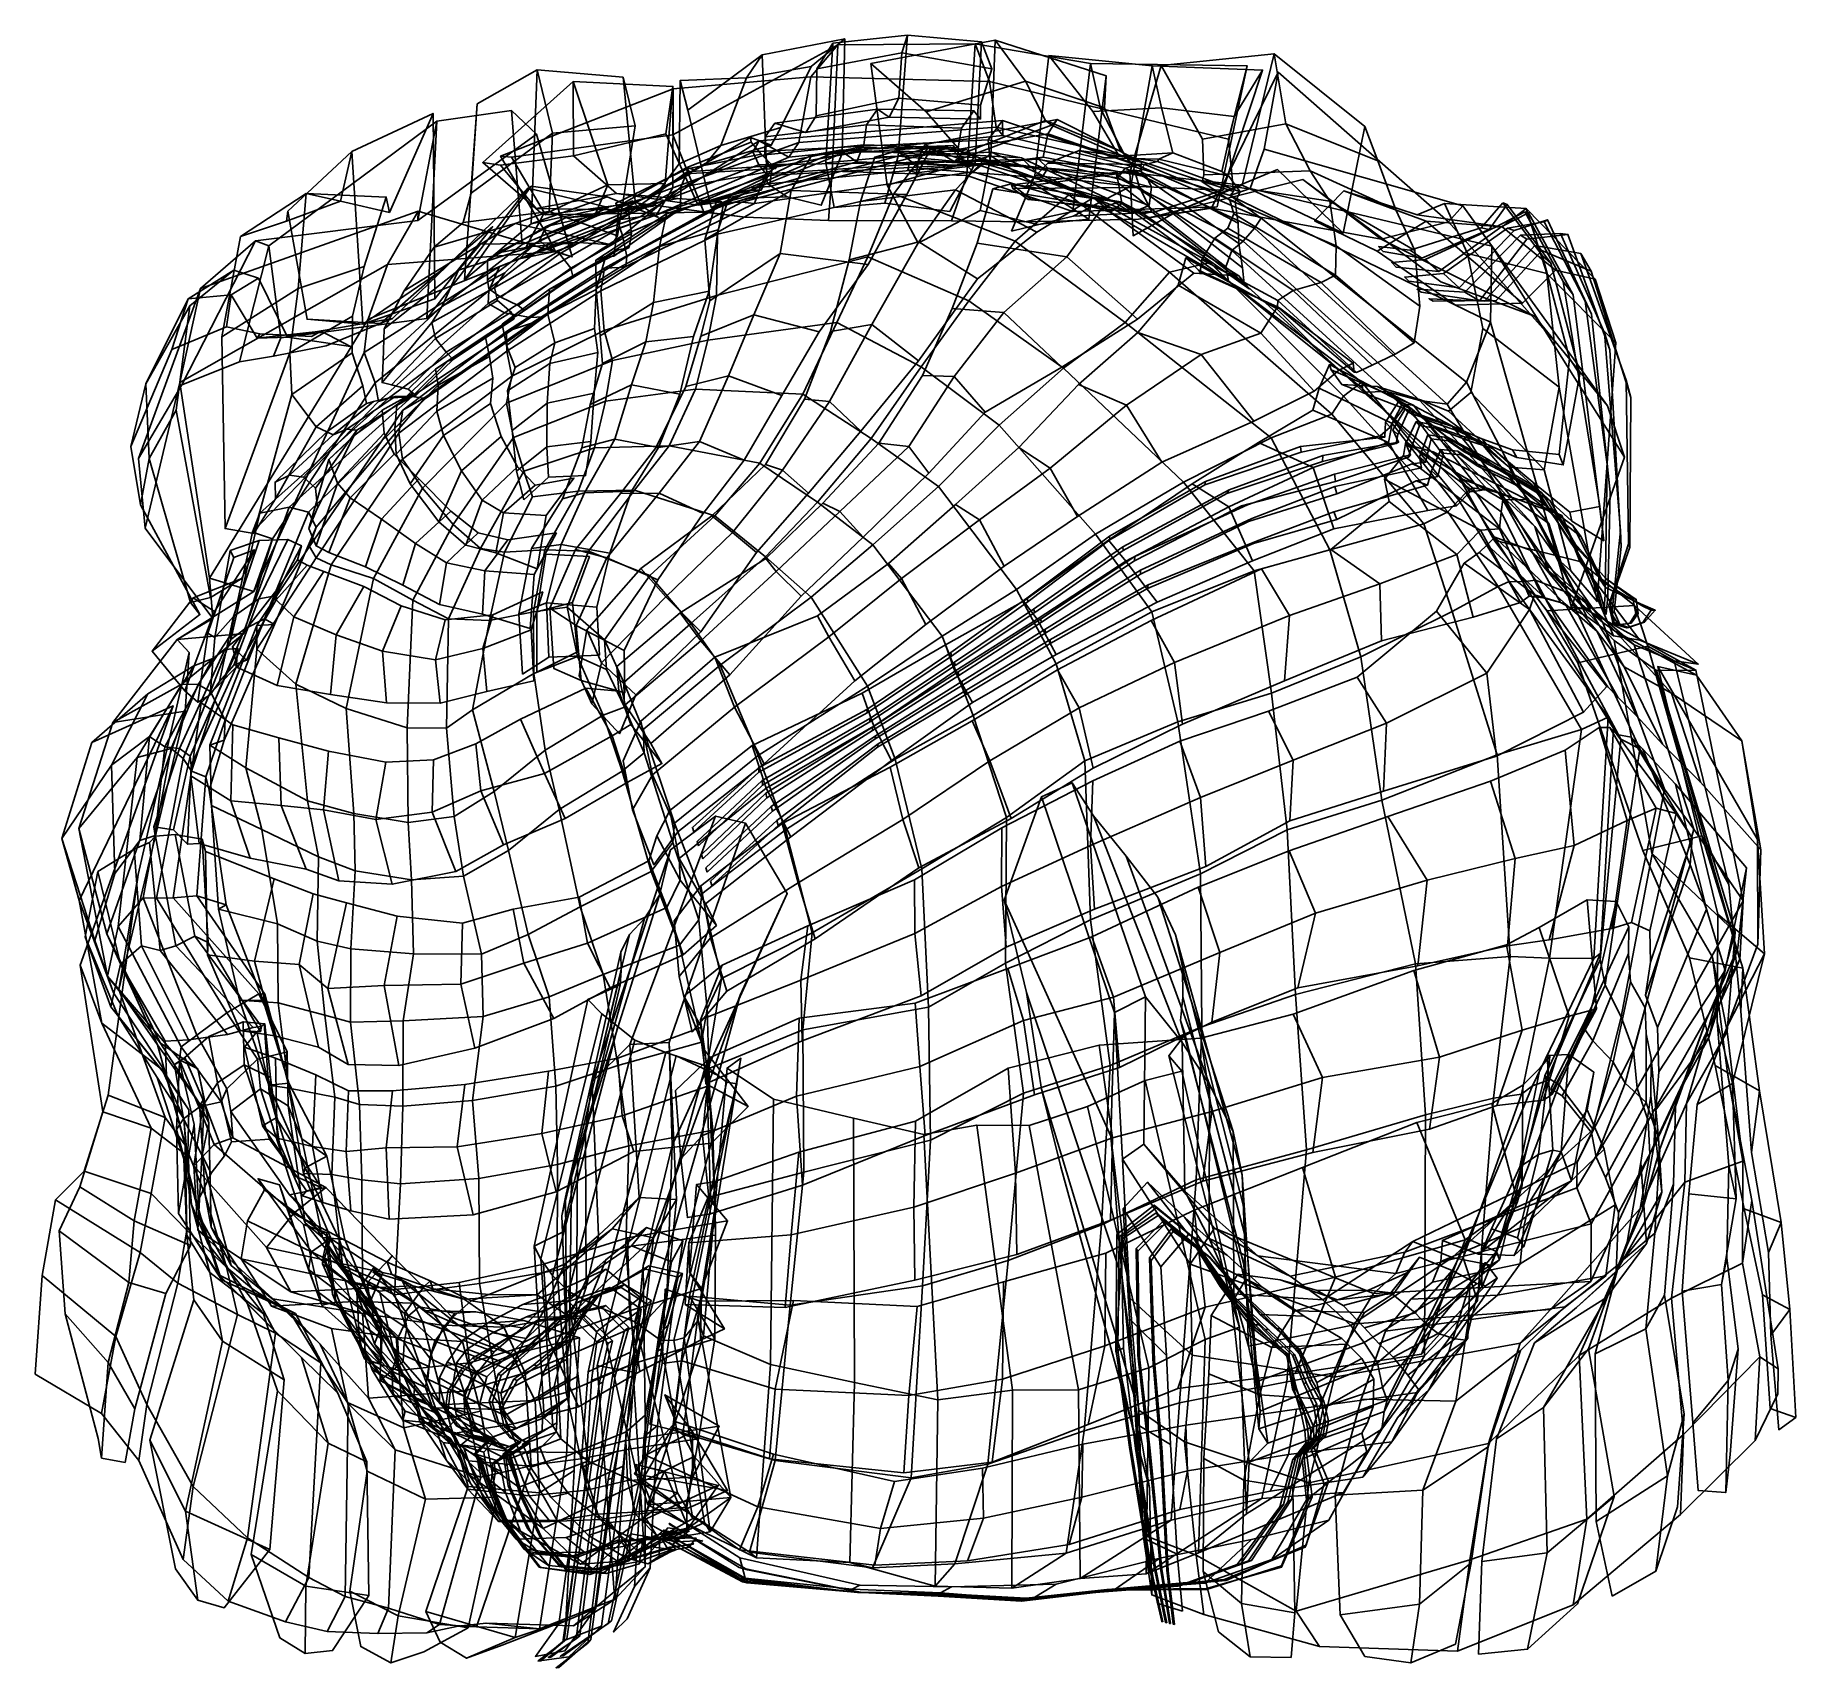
# Model space of a CAD drawing. Extents: x -1.42 to 1.42, y -1.59 to 1.05.
import ezdxf

# ---------------------------------------------------------------- set-up
doc = ezdxf.new("R2010")
doc.units = 0

msp = doc.modelspace()

# ---------------------------------------------------------------- linework, layer by layer
for points in [[(-0.344, 0.763, 12.032), (-0.3943, 0.8879, 12.3825), (-0.1277, 1.0327, 12.3923), (-0.1368, 0.8292, 12.0332)], [(-0.3943, 0.8879, 12.3825), (-0.3937, 0.9617, 12.7426), (-0.1714, 0.9811, 12.7238), (-0.1277, 1.0327, 12.3923)], [(-0.2499, 1.0167, 12.3908), (-0.2749, 0.9798, 12.7272), (-0.1709, 0.9981, 12.7295), (-0.1165, 1.0424, 12.3844)], [(-0.2419, 0.8093, 12.0285), (-0.2499, 1.0167, 12.3908), (-0.1165, 1.0424, 12.3844), (-0.1207, 0.8573, 12.0567)], [(-0.1714, 0.9811, 12.7238), (0.1171, 0.9735, 12.7583), (0.0938, 1.0345, 12.4085), (-0.1277, 1.0327, 12.3923)], [(-0.1614, 0.9944, 12.72), (-0.0243, 1.02, 12.7336), (-0.0155, 1.0485, 12.382), (-0.1356, 1.0355, 12.3837)], [(-0.0303, 0.8531, 12.0586), (-0.1469, 0.8423, 12.0382), (-0.1356, 1.0355, 12.3837), (-0.0155, 1.0485, 12.382)], [(0.0803, 0.8218, 12.0335), (-0.1368, 0.8292, 12.0332), (-0.1277, 1.0327, 12.3923), (0.0938, 1.0345, 12.4085)], [(0.1193, 0.8537, 12.0672), (-0.048, 0.8066, 12.0775), (-0.0743, 1.0027, 12.4185), (0.1262, 1.0405, 12.4307)], [(0.0148, 0.925, 12.7687), (0.1752, 0.9745, 12.7891), (0.1262, 1.0405, 12.4307), (-0.0743, 1.0027, 12.4185)], [(0.0942, 0.8421, 12.0448), (-0.0303, 0.8531, 12.0586), (-0.0155, 1.0485, 12.382), (0.1041, 1.038, 12.394)], [(-0.0243, 1.02, 12.7336), (0.1209, 0.9944, 12.7462), (0.1041, 1.038, 12.394), (-0.0155, 1.0485, 12.382)], [(0.2518, 0.7637, 12.0391), (0.0803, 0.8218, 12.0335), (0.0938, 1.0345, 12.4085), (0.2799, 1.0028, 12.4825)], [(0.1171, 0.9735, 12.7583), (0.2965, 0.9303, 12.8232), (0.2799, 1.0028, 12.4825), (0.0938, 1.0345, 12.4085)], [(0.2777, 0.7513, 12.0218), (0.1193, 0.8537, 12.0672), (0.1262, 1.0405, 12.4307), (0.3053, 0.983, 12.4577)], [(0.1752, 0.9745, 12.7891), (0.3026, 0.9315, 12.8111), (0.3053, 0.983, 12.4577), (0.1262, 1.0405, 12.4307)], [(-0.3697, 0.9276, 12.3898), (-0.3823, 0.9752, 12.7323), (-0.2749, 0.9798, 12.7272), (-0.2499, 1.0167, 12.3908)], [(-0.3322, 0.7704, 12.0121), (-0.3697, 0.9276, 12.3898), (-0.2499, 1.0167, 12.3908), (-0.2419, 0.8093, 12.0285)], [(-0.2749, 0.9798, 12.7272), (-0.3166, 0.8704, 13.0133), (-0.2198, 0.8995, 13.0217), (-0.1709, 0.9981, 12.7295)], [(-0.1629, 0.9184, 13.0213), (-0.0295, 0.9467, 13.0449), (-0.0243, 1.02, 12.7336), (-0.1614, 0.9944, 12.72)], [(-0.0295, 0.9467, 13.0449), (0.1024, 0.9356, 13.0568), (0.1209, 0.9944, 12.7462), (-0.0243, 1.02, 12.7336)], [(0.1901, 0.8222, 12.1062), (0.2131, 1.0156, 12.4877), (0.3799, 0.9991, 12.5247), (0.3454, 0.8048, 12.0949)], [(0.2131, 1.0156, 12.4877), (0.2839, 0.9252, 12.8402), (0.3945, 0.9313, 12.8876), (0.3799, 0.9991, 12.5247)], [(0.2518, 0.7637, 12.0391), (0.2799, 1.0028, 12.4825), (0.5331, 0.9989, 12.6253), (0.4846, 0.7716, 12.1704)], [(0.2799, 1.0028, 12.4825), (0.2965, 0.9303, 12.8232), (0.503, 0.8805, 12.9489), (0.5331, 0.9989, 12.6253)], [(0.5765, 1.0186, 12.7105), (0.5252, 0.8066, 12.2548), (0.3437, 0.8266, 12.2135), (0.3943, 0.9994, 12.6826)], [(0.3454, 0.8048, 12.0949), (0.3799, 0.9991, 12.5247), (0.5578, 0.9921, 12.5801), (0.4938, 0.7981, 12.1346)], [(0.3799, 0.9991, 12.5247), (0.3945, 0.9313, 12.8876), (0.5123, 0.917, 12.9325), (0.5578, 0.9921, 12.5801)], [(0.5957, 0.9054, 13.015), (0.5765, 1.0186, 12.7105), (0.3943, 0.9994, 12.6826), (0.4607, 0.8807, 12.9971)], [(0.7232, 0.9012, 12.7194), (0.6882, 0.7291, 12.3075), (0.5252, 0.8066, 12.2548), (0.5765, 1.0186, 12.7105)], [(0.7441, 0.8459, 13.0321), (0.7232, 0.9012, 12.7194), (0.5765, 1.0186, 12.7105), (0.5957, 0.9054, 13.015)], [(-0.7302, 0.6537, 12.2921), (-0.71, 0.9375, 12.6411), (-0.6132, 0.9924, 12.6018), (-0.6229, 0.7439, 12.2615)], [(-0.71, 0.9375, 12.6411), (-0.7197, 0.7934, 12.9146), (-0.5882, 0.8902, 12.9051), (-0.6132, 0.9924, 12.6018)], [(-0.5551, 0.9736, 12.7584), (-0.5543, 0.8537, 12.4222), (-0.6722, 0.8386, 12.4441), (-0.7009, 0.8429, 12.7435)], [(-0.4989, 0.8072, 13.0175), (-0.5551, 0.9736, 12.7584), (-0.7009, 0.8429, 12.7435), (-0.6034, 0.7588, 13.0098)], [(-0.6229, 0.7439, 12.2615), (-0.6132, 0.9924, 12.6018), (-0.4745, 0.9805, 12.551), (-0.4549, 0.7807, 12.2329)], [(-0.6132, 0.9924, 12.6018), (-0.5882, 0.8902, 12.9051), (-0.4547, 0.902, 12.8711), (-0.4745, 0.9805, 12.551)], [(-0.3938, 0.9658, 12.7447), (-0.4055, 0.8892, 12.3953), (-0.5543, 0.8537, 12.4222), (-0.5551, 0.9736, 12.7584)], [(-0.4066, 0.8092, 13.0123), (-0.3938, 0.9658, 12.7447), (-0.5551, 0.9736, 12.7584), (-0.4989, 0.8072, 13.0175)], [(-0.3937, 0.9617, 12.7426), (-0.3941, 0.802, 13.0073), (-0.1907, 0.8754, 13.0178), (-0.1714, 0.9811, 12.7238)], [(-0.3823, 0.9752, 12.7323), (-0.3838, 0.8408, 13.0097), (-0.3166, 0.8704, 13.0133), (-0.2749, 0.9798, 12.7272)], [(-0.1907, 0.8754, 13.0178), (0.1281, 0.8998, 13.0681), (0.1171, 0.9735, 12.7583), (-0.1714, 0.9811, 12.7238)], [(0.0148, 0.925, 12.7687), (0.0741, 0.8576, 13.0754), (0.2077, 0.9107, 13.1019), (0.1752, 0.9745, 12.7891)], [(0.1171, 0.9735, 12.7583), (0.1281, 0.8998, 13.0681), (0.3363, 0.8531, 13.1331), (0.2965, 0.9303, 12.8232)], [(0.1752, 0.9745, 12.7891), (0.2077, 0.9107, 13.1019), (0.3285, 0.8611, 13.1103), (0.3026, 0.9315, 12.8111)], [(0.858, 0.747, 12.7757), (0.7493, 0.7192, 12.3643), (0.4754, 0.7693, 12.1807), (0.5832, 0.9886, 12.7436)], [(0.8811, 0.773, 13.0384), (0.858, 0.747, 12.7757), (0.5832, 0.9886, 12.7436), (0.5605, 0.8643, 13.01)], [(-0.3937, 0.9617, 12.7426), (-0.3943, 0.8879, 12.3825), (-0.6547, 0.8515, 12.4637), (-0.6721, 0.8533, 12.7578)], [(-0.3941, 0.802, 13.0073), (-0.3937, 0.9617, 12.7426), (-0.6721, 0.8533, 12.7578), (-0.5977, 0.7268, 13.0033)], [(-0.1795, 0.8915, 13.3056), (-0.0447, 0.9161, 13.329), (-0.0295, 0.9467, 13.0449), (-0.1629, 0.9184, 13.0213)], [(-0.0447, 0.9161, 13.329), (0.1025, 0.9132, 13.3431), (0.1024, 0.9356, 13.0568), (-0.0295, 0.9467, 13.0449)], [(-0.7752, 0.9099, 12.6246), (-1.0463, 0.7083, 12.6461), (-1.0678, 0.7167, 12.9265), (-0.8057, 0.7492, 12.8798)], [(-1.0267, 0.56, 12.4385), (-1.0463, 0.7083, 12.6461), (-0.7752, 0.9099, 12.6246), (-0.7912, 0.5912, 12.3187)], [(-0.781, 0.9223, 12.6117), (-0.9121, 0.8606, 12.6511), (-0.9307, 0.7806, 12.9484), (-0.8516, 0.7625, 12.914)], [(-0.8942, 0.5818, 12.3329), (-0.9121, 0.8606, 12.6511), (-0.781, 0.9223, 12.6117), (-0.7781, 0.6228, 12.3168)], [(-0.7752, 0.9099, 12.6246), (-0.8057, 0.7492, 12.8798), (-0.6141, 0.8887, 12.82), (-0.6547, 0.9268, 12.5089)], [(-0.7912, 0.5912, 12.3187), (-0.7752, 0.9099, 12.6246), (-0.6547, 0.9268, 12.5089), (-0.6373, 0.7107, 12.2501)], [(-0.2545, 0.8782, 13.5461), (-0.265, 0.8603, 13.7802), (0.1148, 0.8798, 13.8527), (0.1381, 0.9107, 13.6267)], [(-0.2068, 0.8518, 13.2902), (-0.2545, 0.8782, 13.5461), (0.1381, 0.9107, 13.6267), (0.1388, 0.8865, 13.3504)], [(-0.2293, 0.9064, 13.5544), (-0.2452, 0.8846, 13.7867), (-0.0813, 0.9038, 13.8123), (-0.0637, 0.9293, 13.5851)], [(-0.1795, 0.8915, 13.3056), (-0.2293, 0.9064, 13.5544), (-0.0637, 0.9293, 13.5851), (-0.0447, 0.9161, 13.329)], [(-0.0637, 0.9293, 13.5851), (-0.0813, 0.9038, 13.8123), (0.0717, 0.8984, 13.8343), (0.0919, 0.9265, 13.6079)], [(-0.0447, 0.9161, 13.329), (-0.0637, 0.9293, 13.5851), (0.0919, 0.9265, 13.6079), (0.1025, 0.9132, 13.3431)], [(0.0132, 0.8721, 13.6129), (0.0036, 0.8534, 13.8403), (0.2115, 0.8891, 13.879), (0.2261, 0.9126, 13.644)], [(0.2261, 0.9126, 13.644), (0.2173, 0.9033, 13.3848), (0.0602, 0.8446, 13.356), (0.0132, 0.8721, 13.6129)], [(0.2077, 0.9107, 13.1019), (0.0741, 0.8576, 13.0754), (0.0602, 0.8446, 13.356), (0.2173, 0.9033, 13.3848)], [(0.1381, 0.9107, 13.6267), (0.1148, 0.8798, 13.8527), (0.3363, 0.8336, 13.9174), (0.3555, 0.8388, 13.6913)], [(0.3555, 0.8388, 13.6913), (0.3506, 0.8358, 13.4303), (0.1388, 0.8865, 13.3504), (0.1381, 0.9107, 13.6267)], [(0.3285, 0.8611, 13.1103), (0.2077, 0.9107, 13.1019), (0.2173, 0.9033, 13.3848), (0.3512, 0.845, 13.4096)], [(0.2261, 0.9126, 13.644), (0.2115, 0.8891, 13.879), (0.3615, 0.8378, 13.8956), (0.3629, 0.8437, 13.6645)], [(0.3629, 0.8437, 13.6645), (0.3512, 0.845, 13.4096), (0.2173, 0.9033, 13.3848), (0.2261, 0.9126, 13.644)], [(0.2839, 0.9252, 12.8402), (0.3265, 0.8531, 13.1494), (0.4128, 0.8588, 13.1792), (0.3945, 0.9313, 12.8876)], [(0.2965, 0.9303, 12.8232), (0.3363, 0.8531, 13.1331), (0.511, 0.7961, 13.2353), (0.503, 0.8805, 12.9489)], [(0.3945, 0.9313, 12.8876), (0.4128, 0.8588, 13.1792), (0.4921, 0.8284, 13.2026), (0.5123, 0.917, 12.9325)], [(-0.8057, 0.7492, 12.8798), (-0.8051, 0.7642, 13.1462), (-0.5568, 0.6906, 13.023), (-0.6141, 0.8887, 12.82)], [(-0.7197, 0.7934, 12.9146), (-0.7323, 0.7461, 13.1197), (-0.5935, 0.7637, 13.0977), (-0.5882, 0.8902, 12.9051)], [(-0.3943, 0.8879, 12.3825), (-0.344, 0.763, 12.032), (-0.5998, 0.7585, 12.1718), (-0.6547, 0.8515, 12.4637)], [(-0.5882, 0.8902, 12.9051), (-0.5935, 0.7637, 13.0977), (-0.4832, 0.7246, 13.0538), (-0.4547, 0.902, 12.8711)], [(-0.4055, 0.8892, 12.3953), (-0.3532, 0.7744, 12.0529), (-0.4848, 0.7928, 12.0743), (-0.5543, 0.8537, 12.4222)], [(-0.3597, 0.831, 13.522), (-0.3714, 0.8347, 13.7379), (-0.2677, 0.8759, 13.7627), (-0.2687, 0.8831, 13.5382)], [(-0.3419, 0.8398, 13.2785), (-0.3597, 0.831, 13.522), (-0.2687, 0.8831, 13.5382), (-0.2351, 0.8708, 13.2954)], [(-0.3166, 0.8704, 13.0133), (-0.3419, 0.8398, 13.2785), (-0.2351, 0.8708, 13.2954), (-0.2198, 0.8995, 13.0217)], [(-0.2452, 0.8846, 13.7867), (-0.2455, 0.8556, 13.9901), (-0.0858, 0.8717, 14.0091), (-0.0813, 0.9038, 13.8123)], [(-0.2068, 0.8518, 13.2902), (0.1388, 0.8865, 13.3504), (0.1281, 0.8998, 13.0681), (-0.1907, 0.8754, 13.0178)], [(-0.0813, 0.9038, 13.8123), (-0.0858, 0.8717, 14.0091), (0.0664, 0.8666, 14.025), (0.0717, 0.8984, 13.8343)], [(0.2115, 0.8891, 13.879), (0.0036, 0.8534, 13.8403), (-0.0008, 0.8262, 14.0304), (0.2035, 0.8514, 14.0677)], [(0.3363, 0.8531, 13.1331), (0.1281, 0.8998, 13.0681), (0.1388, 0.8865, 13.3504), (0.3506, 0.8358, 13.4303)], [(0.3615, 0.8378, 13.8956), (0.2115, 0.8891, 13.879), (0.2035, 0.8514, 14.0677), (0.3637, 0.8208, 14.0831)], [(0.6347, 0.8296, 13.2729), (0.5957, 0.9054, 13.015), (0.4607, 0.8807, 12.9971), (0.463, 0.8232, 13.2384)], [(0.7732, 0.7668, 13.2849), (0.7441, 0.8459, 13.0321), (0.5957, 0.9054, 13.015), (0.6347, 0.8296, 13.2729)], [(-0.9121, 0.8606, 12.6511), (-1.0158, 0.7644, 12.6549), (-1.0175, 0.7481, 12.9553), (-0.9307, 0.7806, 12.9484)], [(-0.9845, 0.5899, 12.3827), (-1.0158, 0.7644, 12.6549), (-0.9121, 0.8606, 12.6511), (-0.8942, 0.5818, 12.3329)], [(-0.5543, 0.8537, 12.4222), (-0.4848, 0.7928, 12.0743), (-0.6147, 0.7688, 12.1327), (-0.6722, 0.8386, 12.4441)], [(-0.4823, 0.7502, 13.714), (-0.4832, 0.753, 13.9233), (-0.2555, 0.8395, 13.982), (-0.265, 0.8603, 13.7802)], [(-0.4469, 0.7555, 13.5029), (-0.4823, 0.7502, 13.714), (-0.265, 0.8603, 13.7802), (-0.2545, 0.8782, 13.5461)], [(-0.4203, 0.7586, 13.2485), (-0.4469, 0.7555, 13.5029), (-0.2545, 0.8782, 13.5461), (-0.2068, 0.8518, 13.2902)], [(-0.3941, 0.802, 13.0073), (-0.4203, 0.7586, 13.2485), (-0.2068, 0.8518, 13.2902), (-0.1907, 0.8754, 13.0178)], [(-0.3838, 0.8408, 13.0097), (-0.4139, 0.8008, 13.257), (-0.3419, 0.8398, 13.2785), (-0.3166, 0.8704, 13.0133)], [(-0.3714, 0.8347, 13.7379), (-0.3707, 0.833, 13.9389), (-0.2515, 0.8563, 13.9677), (-0.2677, 0.8759, 13.7627)], [(-0.3707, 0.833, 13.9389), (-0.365, 0.8255, 14.1186), (-0.2282, 0.8331, 14.1364), (-0.2515, 0.8563, 13.9677)], [(-0.3238, 0.7801, 14.8738), (-0.3425, 0.7186, 15.0722), (-0.2031, 0.7977, 15.1063), (-0.1698, 0.8547, 14.8911)], [(-0.2704, 0.8021, 14.674), (-0.3238, 0.7801, 14.8738), (-0.1698, 0.8547, 14.8911), (-0.1243, 0.863, 14.6838)], [(-0.3119, 0.7785, 14.8597), (-0.3219, 0.7275, 15.0647), (-0.0373, 0.7923, 15.1445), (0.0176, 0.8664, 14.9158)], [(-0.2825, 0.7791, 14.654), (-0.3119, 0.7785, 14.8597), (0.0176, 0.8664, 14.9158), (0.0539, 0.8674, 14.6778)], [(-0.2621, 0.7768, 14.4864), (-0.2825, 0.7791, 14.654), (0.0539, 0.8674, 14.6778), (0.0901, 0.8279, 14.4893)], [(-0.2381, 0.8043, 14.4909), (-0.2704, 0.8021, 14.674), (-0.1243, 0.863, 14.6838), (-0.097, 0.844, 14.4963)], [(-0.265, 0.8603, 13.7802), (-0.2555, 0.8395, 13.982), (0.118, 0.8452, 14.0373), (0.1148, 0.8798, 13.8527)], [(-0.2455, 0.8556, 13.9901), (-0.238, 0.8351, 14.1531), (-0.0959, 0.8596, 14.17), (-0.0858, 0.8717, 14.0091)], [(-0.2097, 0.7878, 11.8445), (-0.2419, 0.8093, 12.0285), (-0.1207, 0.8573, 12.0567), (-0.1544, 0.7741, 11.84)], [(-0.2336, 0.8342, 14.3427), (-0.2381, 0.8043, 14.4909), (-0.097, 0.844, 14.4963), (-0.0898, 0.8625, 14.3507)], [(-0.238, 0.8351, 14.1531), (-0.2356, 0.8405, 14.2549), (-0.0946, 0.8674, 14.2683), (-0.0959, 0.8596, 14.17)], [(-0.2356, 0.8405, 14.2549), (-0.2336, 0.8342, 14.3427), (-0.0898, 0.8625, 14.3507), (-0.0946, 0.8674, 14.2683)], [(-0.1698, 0.8547, 14.8911), (-0.2031, 0.7977, 15.1063), (-0.0161, 0.7911, 15.1491), (0.0229, 0.8671, 14.9173)], [(-0.1243, 0.863, 14.6838), (-0.1698, 0.8547, 14.8911), (0.0229, 0.8671, 14.9173), (0.0582, 0.8703, 14.698)], [(-0.0519, 0.7775, 11.8369), (-0.1339, 0.7706, 11.8374), (-0.1469, 0.8423, 12.0382), (-0.0303, 0.8531, 12.0586)], [(-0.097, 0.844, 14.4963), (-0.1243, 0.863, 14.6838), (0.0582, 0.8703, 14.698), (0.0811, 0.838, 14.506)], [(-0.0898, 0.8625, 14.3507), (-0.097, 0.844, 14.4963), (0.0811, 0.838, 14.506), (0.0926, 0.8509, 14.3603)], [(-0.0858, 0.8717, 14.0091), (-0.0959, 0.8596, 14.17), (0.0703, 0.8614, 14.1807), (0.0664, 0.8666, 14.025)], [(-0.0959, 0.8596, 14.17), (-0.0946, 0.8674, 14.2683), (0.0799, 0.8639, 14.2787), (0.0703, 0.8614, 14.1807)], [(-0.0946, 0.8674, 14.2683), (-0.0898, 0.8625, 14.3507), (0.0926, 0.8509, 14.3603), (0.0799, 0.8639, 14.2787)], [(-0.0913, 0.7799, 15.1306), (0.0623, 0.7988, 15.1824), (0.1203, 0.8599, 14.949), (-0.068, 0.8517, 14.9042)], [(0.1203, 0.8599, 14.949), (0.1685, 0.8506, 14.72), (-0.0322, 0.8616, 14.6829), (-0.068, 0.8517, 14.9042)], [(0.0533, 0.764, 11.8311), (-0.0519, 0.7775, 11.8369), (-0.0303, 0.8531, 12.0586), (0.0942, 0.8421, 12.0448)], [(0.0021, 0.7127, 11.7568), (-0.048, 0.8066, 12.0775), (0.1193, 0.8537, 12.0672), (0.1022, 0.7653, 11.7661)], [(-0.0373, 0.7923, 15.1445), (0.1585, 0.7161, 15.2303), (0.245, 0.7908, 14.9887), (0.0176, 0.8664, 14.9158)], [(0.0058, 0.8331, 14.4952), (-0.0322, 0.8616, 14.6829), (0.1685, 0.8506, 14.72), (0.2015, 0.818, 14.5258)], [(0.245, 0.7908, 14.9887), (0.2872, 0.7844, 14.7493), (0.0539, 0.8674, 14.6778), (0.0176, 0.8664, 14.9158)], [(0.0901, 0.8279, 14.4893), (0.0539, 0.8674, 14.6778), (0.2872, 0.7844, 14.7493), (0.3126, 0.763, 14.5473)], [(0.0623, 0.7988, 15.1824), (0.1936, 0.7308, 15.2241), (0.2836, 0.7852, 14.9887), (0.1203, 0.8599, 14.949)], [(0.1022, 0.7653, 11.7661), (0.1193, 0.8537, 12.0672), (0.2777, 0.7513, 12.0218), (0.1942, 0.743, 11.7554)], [(0.3363, 0.8336, 13.9174), (0.1148, 0.8798, 13.8527), (0.118, 0.8452, 14.0373), (0.324, 0.8185, 14.0977)], [(0.2836, 0.7852, 14.9887), (0.3172, 0.7802, 14.7619), (0.1685, 0.8506, 14.72), (0.1203, 0.8599, 14.949)], [(0.2621, 0.8624, 13.6899), (0.2111, 0.8419, 13.9162), (0.3681, 0.8397, 13.94), (0.3882, 0.8445, 13.7138)], [(0.3882, 0.8445, 13.7138), (0.3905, 0.8483, 13.459), (0.3021, 0.8504, 13.4366), (0.2621, 0.8624, 13.6899)], [(0.3265, 0.8531, 13.1494), (0.3021, 0.8504, 13.4366), (0.3905, 0.8483, 13.459), (0.4128, 0.8588, 13.1792)], [(0.3363, 0.8531, 13.1331), (0.3506, 0.8358, 13.4303), (0.5054, 0.7896, 13.4974), (0.511, 0.7961, 13.2353)], [(0.4128, 0.8588, 13.1792), (0.3905, 0.8483, 13.459), (0.5037, 0.8212, 13.4799), (0.4921, 0.8284, 13.2026)], [(0.9282, 0.708, 13.3343), (0.8811, 0.773, 13.0384), (0.5605, 0.8643, 13.01), (0.538, 0.8011, 13.2598)], [(-0.4813, 0.7732, 13.7143), (-0.4861, 0.7772, 13.9239), (-0.3707, 0.833, 13.9389), (-0.3714, 0.8347, 13.7379)], [(-0.4861, 0.7772, 13.9239), (-0.4816, 0.7634, 14.1105), (-0.365, 0.8255, 14.1186), (-0.3707, 0.833, 13.9389)], [(-0.4836, 0.7484, 14.2564), (-0.486, 0.7157, 14.3628), (-0.3811, 0.8033, 14.3556), (-0.3708, 0.8281, 14.2552)], [(-0.4816, 0.7634, 14.1105), (-0.4836, 0.7484, 14.2564), (-0.3708, 0.8281, 14.2552), (-0.365, 0.8255, 14.1186)], [(-0.4832, 0.753, 13.9233), (-0.4798, 0.7373, 14.1067), (-0.2412, 0.8218, 14.1483), (-0.2555, 0.8395, 13.982)], [(-0.4377, 0.7858, 13.505), (-0.4813, 0.7732, 13.7143), (-0.3714, 0.8347, 13.7379), (-0.3597, 0.831, 13.522)], [(-0.4798, 0.7373, 14.1067), (-0.4754, 0.7254, 14.2669), (-0.242, 0.8245, 14.2738), (-0.2412, 0.8218, 14.1483)], [(-0.4754, 0.7254, 14.2669), (-0.4684, 0.6915, 14.3809), (-0.2517, 0.8074, 14.3639), (-0.242, 0.8245, 14.2738)], [(-0.4139, 0.8008, 13.257), (-0.4377, 0.7858, 13.505), (-0.3597, 0.831, 13.522), (-0.3419, 0.8398, 13.2785)], [(-0.3811, 0.8033, 14.3556), (-0.3816, 0.7684, 14.4925), (-0.2516, 0.7981, 14.4979), (-0.2375, 0.8285, 14.356)], [(-0.3708, 0.8281, 14.2552), (-0.3811, 0.8033, 14.3556), (-0.2375, 0.8285, 14.356), (-0.2233, 0.8387, 14.2582)], [(-0.365, 0.8255, 14.1186), (-0.3708, 0.8281, 14.2552), (-0.2233, 0.8387, 14.2582), (-0.2282, 0.8331, 14.1364)], [(-0.2775, 0.7548, 11.7684), (-0.344, 0.763, 12.032), (-0.1368, 0.8292, 12.0332), (-0.1428, 0.7496, 11.7603)], [(-0.2517, 0.8074, 14.3639), (-0.2621, 0.7768, 14.4864), (0.0901, 0.8279, 14.4893), (0.1081, 0.8414, 14.3579)], [(-0.2555, 0.8395, 13.982), (-0.2412, 0.8218, 14.1483), (0.1129, 0.8417, 14.1837), (0.118, 0.8452, 14.0373)], [(-0.242, 0.8245, 14.2738), (-0.2517, 0.8074, 14.3639), (0.1081, 0.8414, 14.3579), (0.1091, 0.8478, 14.2795)], [(-0.2412, 0.8218, 14.1483), (-0.242, 0.8245, 14.2738), (0.1091, 0.8478, 14.2795), (0.1129, 0.8417, 14.1837)], [(0.0558, 0.749, 11.7607), (-0.1428, 0.7496, 11.7603), (-0.1368, 0.8292, 12.0332), (0.0803, 0.8218, 12.0335)], [(-0.0008, 0.8262, 14.0304), (-0.0145, 0.8308, 14.1806), (0.1922, 0.8482, 14.2091), (0.2035, 0.8514, 14.0677)], [(-0.012, 0.8431, 14.2721), (0.1963, 0.8482, 14.29), (0.1922, 0.8482, 14.2091), (-0.0145, 0.8308, 14.1806)], [(-0.012, 0.8431, 14.2721), (0.0108, 0.8459, 14.3537), (0.2111, 0.834, 14.3751), (0.1963, 0.8482, 14.29)], [(0.0108, 0.8459, 14.3537), (0.0058, 0.8331, 14.4952), (0.2015, 0.818, 14.5258), (0.2111, 0.834, 14.3751)], [(0.1081, 0.8414, 14.3579), (0.0901, 0.8279, 14.4893), (0.3126, 0.763, 14.5473), (0.3307, 0.7767, 14.4102)], [(0.1091, 0.8478, 14.2795), (0.1081, 0.8414, 14.3579), (0.3307, 0.7767, 14.4102), (0.3256, 0.8099, 14.3218)], [(0.1091, 0.8478, 14.2795), (0.3256, 0.8099, 14.3218), (0.3214, 0.8249, 14.2325), (0.1129, 0.8417, 14.1837)], [(0.118, 0.8452, 14.0373), (0.1129, 0.8417, 14.1837), (0.3214, 0.8249, 14.2325), (0.324, 0.8185, 14.0977)], [(0.3594, 0.8024, 14.3591), (0.3511, 0.8305, 14.2676), (0.1528, 0.8071, 14.2361), (0.1546, 0.8011, 14.3331)], [(0.3589, 0.8293, 14.1246), (0.1755, 0.8046, 14.0982), (0.1528, 0.8071, 14.2361), (0.3511, 0.8305, 14.2676)], [(0.2015, 0.818, 14.5258), (0.1685, 0.8506, 14.72), (0.3172, 0.7802, 14.7619), (0.3463, 0.7617, 14.5612)], [(0.3589, 0.8293, 14.1246), (0.3681, 0.8397, 13.94), (0.2111, 0.8419, 13.9162), (0.1755, 0.8046, 14.0982)], [(0.2035, 0.8514, 14.0677), (0.1922, 0.8482, 14.2091), (0.3698, 0.8214, 14.2241), (0.3637, 0.8208, 14.0831)], [(0.1963, 0.8482, 14.29), (0.3788, 0.8034, 14.3056), (0.3698, 0.8214, 14.2241), (0.1922, 0.8482, 14.2091)], [(0.1963, 0.8482, 14.29), (0.2111, 0.834, 14.3751), (0.3747, 0.7734, 14.4019), (0.3788, 0.8034, 14.3056)], [(0.2111, 0.834, 14.3751), (0.2015, 0.818, 14.5258), (0.3463, 0.7617, 14.5612), (0.3747, 0.7734, 14.4019)], [(0.4987, 0.6744, 14.3766), (0.5085, 0.701, 14.2791), (0.3214, 0.8249, 14.2325), (0.3256, 0.8099, 14.3218)], [(0.5266, 0.7158, 14.1505), (0.324, 0.8185, 14.0977), (0.3214, 0.8249, 14.2325), (0.5085, 0.701, 14.2791)], [(0.5266, 0.7158, 14.1505), (0.5447, 0.7368, 13.9722), (0.3363, 0.8336, 13.9174), (0.324, 0.8185, 14.0977)], [(0.3555, 0.8388, 13.6913), (0.3363, 0.8336, 13.9174), (0.5447, 0.7368, 13.9722), (0.5558, 0.7532, 13.7518)], [(0.5252, 0.8066, 12.2548), (0.4237, 0.766, 11.9484), (0.3488, 0.7247, 11.9374), (0.3437, 0.8266, 12.2135)], [(0.5558, 0.7532, 13.7518), (0.5054, 0.7896, 13.4974), (0.3506, 0.8358, 13.4303), (0.3555, 0.8388, 13.6913)], [(0.5257, 0.6728, 14.3726), (0.5194, 0.7122, 14.2864), (0.3511, 0.8305, 14.2676), (0.3594, 0.8024, 14.3591)], [(0.5184, 0.7453, 14.1539), (0.3589, 0.8293, 14.1246), (0.3511, 0.8305, 14.2676), (0.5194, 0.7122, 14.2864)], [(0.5184, 0.7453, 14.1539), (0.5135, 0.7797, 13.9659), (0.3681, 0.8397, 13.94), (0.3589, 0.8293, 14.1246)], [(0.3882, 0.8445, 13.7138), (0.3681, 0.8397, 13.94), (0.5135, 0.7797, 13.9659), (0.5216, 0.7956, 13.7323)], [(0.5216, 0.7956, 13.7323), (0.5037, 0.8212, 13.4799), (0.3905, 0.8483, 13.459), (0.3882, 0.8445, 13.7138)], [(0.6882, 0.7291, 12.3075), (0.5819, 0.8315, 12.0054), (0.4237, 0.766, 11.9484), (0.5252, 0.8066, 12.2548)], [(0.6347, 0.8296, 13.2729), (0.463, 0.8232, 13.2384), (0.4602, 0.8118, 13.4949), (0.6665, 0.7804, 13.5227)], [(0.7732, 0.7668, 13.2849), (0.6347, 0.8296, 13.2729), (0.6665, 0.7804, 13.5227), (0.8037, 0.701, 13.5298)], [(-0.8466, 0.5911, 12.0963), (-1.0267, 0.56, 12.4385), (-0.7912, 0.5912, 12.3187), (-0.628, 0.8014, 11.9815)], [(-0.628, 0.8014, 11.9815), (-0.7912, 0.5912, 12.3187), (-0.6373, 0.7107, 12.2501), (-0.4974, 0.7704, 11.894)], [(-0.6227, 0.8049, 12.0336), (-0.7302, 0.6537, 12.2921), (-0.6229, 0.7439, 12.2615), (-0.5003, 0.7875, 11.9863)], [(-0.4989, 0.8072, 13.0175), (-0.6034, 0.7588, 13.0098), (-0.6316, 0.706, 13.2258), (-0.5202, 0.7577, 13.2378)], [(-0.3941, 0.802, 13.0073), (-0.5977, 0.7268, 13.0033), (-0.5837, 0.6996, 13.2302), (-0.4203, 0.7586, 13.2485)], [(-0.4066, 0.8092, 13.0123), (-0.4989, 0.8072, 13.0175), (-0.5202, 0.7577, 13.2378), (-0.426, 0.7723, 13.2476)], [(-0.486, 0.7157, 14.3628), (-0.4894, 0.6919, 14.4932), (-0.3816, 0.7684, 14.4925), (-0.3811, 0.8033, 14.3556)], [(-0.4684, 0.6915, 14.3809), (-0.4699, 0.6751, 14.4985), (-0.2621, 0.7768, 14.4864), (-0.2517, 0.8074, 14.3639)], [(-0.3016, 0.7918, 14.8815), (-0.2695, 0.7985, 14.6805), (-0.3864, 0.7665, 14.6698), (-0.4045, 0.7602, 14.8681)], [(-0.3864, 0.7665, 14.6698), (-0.2695, 0.7985, 14.6805), (-0.2516, 0.7981, 14.4979), (-0.3816, 0.7684, 14.4925)], [(-0.2209, 0.6963, 15.3013), (-0.2031, 0.7977, 15.1063), (-0.3425, 0.7186, 15.0722), (-0.3342, 0.6197, 15.2555)], [(-0.2654, 0.7858, 11.8409), (-0.3322, 0.7704, 12.0121), (-0.2419, 0.8093, 12.0285), (-0.2097, 0.7878, 11.8445)], [(-0.0786, 0.6785, 15.34), (-0.0161, 0.7911, 15.1491), (-0.2031, 0.7977, 15.1063), (-0.2209, 0.6963, 15.3013)], [(0.0033, 0.7147, 15.4075), (0.0623, 0.7988, 15.1824), (-0.0913, 0.7799, 15.1306), (-0.1093, 0.686, 15.3465)], [(0.0976, 0.6552, 15.4501), (0.1936, 0.7308, 15.2241), (0.0623, 0.7988, 15.1824), (0.0033, 0.7147, 15.4075)], [(0.0558, 0.749, 11.7607), (0.0803, 0.8218, 12.0335), (0.2518, 0.7637, 12.0391), (0.1742, 0.7475, 11.7629)], [(0.0974, 0.7126, 15.2244), (0.2417, 0.6907, 15.2754), (0.2999, 0.7714, 15.0169), (0.1226, 0.8003, 14.9736)], [(0.2999, 0.7714, 15.0169), (0.3292, 0.7793, 14.78), (0.1522, 0.8088, 14.7395), (0.1226, 0.8003, 14.9736)], [(0.1836, 0.7838, 14.5501), (0.1522, 0.8088, 14.7395), (0.3292, 0.7793, 14.78), (0.3658, 0.7603, 14.5817)], [(0.1525, 0.7324, 11.7601), (0.1901, 0.8222, 12.1062), (0.3454, 0.8048, 12.0949), (0.2522, 0.7565, 11.8085)], [(0.1546, 0.8011, 14.3331), (0.1797, 0.7835, 14.4208), (0.3789, 0.7636, 14.4447), (0.3594, 0.8024, 14.3591)], [(0.2522, 0.7565, 11.8085), (0.3454, 0.8048, 12.0949), (0.4938, 0.7981, 12.1346), (0.3827, 0.7627, 11.8376)], [(0.3256, 0.8099, 14.3218), (0.3307, 0.7767, 14.4102), (0.5028, 0.6514, 14.4697), (0.4987, 0.6744, 14.3766)], [(0.3594, 0.8024, 14.3591), (0.3789, 0.7636, 14.4447), (0.5283, 0.647, 14.4765), (0.5257, 0.6728, 14.3726)], [(0.7493, 0.7192, 12.3643), (0.6229, 0.8153, 12.0046), (0.3742, 0.7539, 11.8501), (0.4754, 0.7693, 12.1807)], [(0.6769, 0.7087, 13.7605), (0.6665, 0.7804, 13.5227), (0.4602, 0.8118, 13.4949), (0.505, 0.7822, 13.739)], [(0.9282, 0.708, 13.3343), (0.538, 0.8011, 13.2598), (0.5054, 0.7896, 13.4974), (0.9257, 0.5852, 13.5705)], [(0.7493, 0.7192, 12.3643), (0.9967, 0.5951, 12.4463), (0.8459, 0.6504, 12.1266), (0.6229, 0.8153, 12.0046)], [(0.6891, 0.7975, 12.4214), (0.8218, 0.7481, 12.4282), (0.7427, 0.6998, 12.1717), (0.6418, 0.7491, 12.1404)], [(0.9449, 0.7392, 12.7801), (0.8218, 0.7481, 12.4282), (0.6891, 0.7975, 12.4214), (0.8076, 0.7587, 12.7651)], [(-1.0918, 0.7234, 13.2073), (-1.1219, 0.5614, 13.3802), (-0.9989, 0.6399, 13.3873), (-0.9857, 0.7929, 13.1996)], [(-0.9307, 0.7806, 12.9484), (-1.0175, 0.7481, 12.9553), (-1.0918, 0.7234, 13.2073), (-0.9857, 0.7929, 13.1996)], [(-0.9857, 0.7929, 13.1996), (-0.9989, 0.6399, 13.3873), (-0.8923, 0.6751, 13.374), (-0.8568, 0.7872, 13.1687)], [(-0.8516, 0.7625, 12.914), (-0.9307, 0.7806, 12.9484), (-0.9857, 0.7929, 13.1996), (-0.8568, 0.7872, 13.1687)], [(-0.5003, 0.7875, 11.9863), (-0.6229, 0.7439, 12.2615), (-0.4549, 0.7807, 12.2329), (-0.4171, 0.7542, 11.9701)], [(-0.4848, 0.7928, 12.0743), (-0.386, 0.7851, 11.8724), (-0.4826, 0.7664, 11.8924), (-0.6147, 0.7688, 12.1327)], [(-0.6094, 0.7172, 13.8651), (-0.6002, 0.7091, 14.0599), (-0.4652, 0.7652, 14.0818), (-0.4589, 0.781, 13.8957)], [(-0.4589, 0.781, 13.8957), (-0.4516, 0.7732, 13.6929), (-0.5986, 0.7396, 13.6798), (-0.6094, 0.7172, 13.8651)], [(-0.344, 0.763, 12.032), (-0.2775, 0.7548, 11.7684), (-0.4542, 0.778, 11.8496), (-0.5998, 0.7585, 12.1718)], [(-0.5673, 0.7537, 13.4773), (-0.5986, 0.7396, 13.6798), (-0.4516, 0.7732, 13.6929), (-0.4304, 0.7724, 13.4939)], [(-0.4304, 0.7724, 13.4939), (-0.426, 0.7723, 13.2476), (-0.5202, 0.7577, 13.2378), (-0.5673, 0.7537, 13.4773)], [(-0.3219, 0.7275, 15.0647), (-0.3119, 0.7785, 14.8597), (-0.5044, 0.6724, 14.83), (-0.5103, 0.6358, 15.028)], [(-0.3119, 0.7785, 14.8597), (-0.2825, 0.7791, 14.654), (-0.4799, 0.6735, 14.643), (-0.5044, 0.6724, 14.83)], [(-0.5025, 0.6911, 14.6567), (-0.3864, 0.7665, 14.6698), (-0.3816, 0.7684, 14.4925), (-0.4894, 0.6919, 14.4932)], [(-0.3532, 0.7744, 12.0529), (-0.3148, 0.7794, 11.8621), (-0.386, 0.7851, 11.8724), (-0.4848, 0.7928, 12.0743)], [(-0.4799, 0.6735, 14.643), (-0.2825, 0.7791, 14.654), (-0.2621, 0.7768, 14.4864), (-0.4699, 0.6751, 14.4985)], [(-0.3209, 0.7344, 15.0688), (-0.3016, 0.7918, 14.8815), (-0.4045, 0.7602, 14.8681), (-0.4155, 0.7072, 15.0546)], [(-0.0791, 0.6906, 15.3488), (-0.0373, 0.7923, 15.1445), (-0.3219, 0.7275, 15.0647), (-0.3238, 0.6281, 15.2551)], [(0.0835, 0.6197, 15.4449), (0.1585, 0.7161, 15.2303), (-0.0373, 0.7923, 15.1445), (-0.0791, 0.6906, 15.3488)], [(0.1585, 0.7161, 15.2303), (0.3359, 0.5846, 15.3206), (0.4078, 0.6662, 15.0715), (0.245, 0.7908, 14.9887)], [(0.1742, 0.7475, 11.7629), (0.2518, 0.7637, 12.0391), (0.4846, 0.7716, 12.1704), (0.3576, 0.7517, 11.8486)], [(0.1797, 0.7835, 14.4208), (0.1836, 0.7838, 14.5501), (0.3658, 0.7603, 14.5817), (0.3789, 0.7636, 14.4447)], [(0.2417, 0.6907, 15.2754), (0.3562, 0.5904, 15.3185), (0.4471, 0.6643, 15.0755), (0.2999, 0.7714, 15.0169)], [(0.4078, 0.6662, 15.0715), (0.4734, 0.6815, 14.8169), (0.2872, 0.7844, 14.7493), (0.245, 0.7908, 14.9887)], [(0.3126, 0.763, 14.5473), (0.2872, 0.7844, 14.7493), (0.4734, 0.6815, 14.8169), (0.4998, 0.6541, 14.6045)], [(0.4471, 0.6643, 15.0755), (0.5197, 0.6602, 14.8093), (0.3292, 0.7793, 14.78), (0.2999, 0.7714, 15.0169)], [(0.3307, 0.7767, 14.4102), (0.3126, 0.763, 14.5473), (0.4998, 0.6541, 14.6045), (0.5028, 0.6514, 14.4697)], [(0.3658, 0.7603, 14.5817), (0.3292, 0.7793, 14.78), (0.5197, 0.6602, 14.8093), (0.5363, 0.639, 14.6206)], [(0.505, 0.7822, 13.739), (0.5116, 0.7601, 13.9633), (0.6755, 0.6609, 13.9643), (0.6769, 0.7087, 13.7605)], [(0.8871, 0.4882, 13.7871), (0.9257, 0.5852, 13.5705), (0.5054, 0.7896, 13.4974), (0.5558, 0.7532, 13.7518)], [(0.8116, 0.6109, 13.7662), (0.8037, 0.701, 13.5298), (0.6665, 0.7804, 13.5227), (0.6769, 0.7087, 13.7605)], [(0.8517, 0.7768, 13.0752), (0.9834, 0.7687, 13.0722), (0.9449, 0.7392, 12.7801), (0.8076, 0.7587, 12.7651)], [(0.8517, 0.7768, 13.0752), (0.8886, 0.696, 13.3543), (1.017, 0.6641, 13.3575), (0.9834, 0.7687, 13.0722)], [(0.8811, 0.773, 13.0384), (1.1145, 0.4504, 12.9814), (1.0399, 0.5423, 12.7411), (0.858, 0.747, 12.7757)], [(0.8811, 0.773, 13.0384), (0.9282, 0.708, 13.3343), (1.142, 0.3673, 13.2312), (1.1145, 0.4504, 12.9814)], [(0.946, 0.7777, 13.0571), (0.9528, 0.7753, 13.0571), (0.9238, 0.7349, 12.7412), (0.9106, 0.7373, 12.7222)], [(0.9834, 0.7687, 13.0722), (1.0946, 0.6546, 13.0449), (1.0308, 0.6691, 12.7755), (0.9449, 0.7392, 12.7801)], [(0.946, 0.7777, 13.0571), (1.0095, 0.6922, 13.3443), (1.0231, 0.6804, 13.3455), (0.9528, 0.7753, 13.0571)], [(0.9834, 0.7687, 13.0722), (1.017, 0.6641, 13.3575), (1.1283, 0.5518, 13.3329), (1.0946, 0.6546, 13.0449)], [(-1.1564, 0.6398, 13.1821), (-1.19, 0.4877, 13.3522), (-0.8549, 0.6782, 13.341), (-0.8051, 0.7642, 13.1462)], [(-0.8057, 0.7492, 12.8798), (-1.0678, 0.7167, 12.9265), (-1.1564, 0.6398, 13.1821), (-0.8051, 0.7642, 13.1462)], [(-0.7721, 0.6657, 12.1041), (-0.8942, 0.5818, 12.3329), (-0.7781, 0.6228, 12.3168), (-0.685, 0.7393, 12.0844)], [(-0.8051, 0.7642, 13.1462), (-0.8549, 0.6782, 13.341), (-0.5837, 0.6996, 13.2302), (-0.5568, 0.6906, 13.023)], [(-0.7046, 0.7112, 13.4798), (-0.6484, 0.7444, 13.2814), (-0.7794, 0.7063, 13.2894), (-0.8276, 0.6356, 13.4746)], [(-0.7323, 0.7461, 13.1197), (-0.7794, 0.7063, 13.2894), (-0.6484, 0.7444, 13.2814), (-0.5935, 0.7637, 13.0977)], [(-0.546, 0.7137, 13.4785), (-0.4924, 0.7099, 13.2502), (-0.6484, 0.7444, 13.2814), (-0.7046, 0.7112, 13.4798)], [(-0.6784, 0.6965, 13.4502), (-0.6933, 0.6851, 13.6594), (-0.5986, 0.7396, 13.6798), (-0.5673, 0.7537, 13.4773)], [(-0.6094, 0.7172, 13.8651), (-0.5986, 0.7396, 13.6798), (-0.6933, 0.6851, 13.6594), (-0.693, 0.6536, 13.8404)], [(-0.6909, 0.6358, 13.842), (-0.6919, 0.6155, 14.0227), (-0.4798, 0.7373, 14.1067), (-0.4832, 0.753, 13.9233)], [(-0.4832, 0.753, 13.9233), (-0.4823, 0.7502, 13.714), (-0.6741, 0.6753, 13.6719), (-0.6909, 0.6358, 13.842)], [(-0.5673, 0.7537, 13.4773), (-0.5202, 0.7577, 13.2378), (-0.6316, 0.706, 13.2258), (-0.6784, 0.6965, 13.4502)], [(-0.6421, 0.6876, 13.4761), (-0.6741, 0.6753, 13.6719), (-0.4823, 0.7502, 13.714), (-0.4469, 0.7555, 13.5029)], [(-0.5935, 0.7637, 13.0977), (-0.6484, 0.7444, 13.2814), (-0.4924, 0.7099, 13.2502), (-0.4832, 0.7246, 13.0538)], [(-0.4469, 0.7555, 13.5029), (-0.4203, 0.7586, 13.2485), (-0.5837, 0.6996, 13.2302), (-0.6421, 0.6876, 13.4761)], [(-0.4651, 0.7591, 14.2486), (-0.4652, 0.7652, 14.0818), (-0.6002, 0.7091, 14.0599), (-0.577, 0.6957, 14.2406)], [(-0.577, 0.6957, 14.2406), (-0.5587, 0.6724, 14.3818), (-0.461, 0.7286, 14.3755), (-0.4651, 0.7591, 14.2486)], [(-0.4045, 0.7602, 14.8681), (-0.3864, 0.7665, 14.6698), (-0.5025, 0.6911, 14.6567), (-0.5181, 0.6854, 14.849)], [(-0.4155, 0.7072, 15.0546), (-0.4045, 0.7602, 14.8681), (-0.5181, 0.6854, 14.849), (-0.5178, 0.6392, 15.0407)], [(0.3789, 0.7636, 14.4447), (0.3658, 0.7603, 14.5817), (0.5363, 0.639, 14.6206), (0.5283, 0.647, 14.4765)], [(0.6527, 0.6493, 14.1519), (0.6755, 0.6609, 13.9643), (0.5116, 0.7601, 13.9633), (0.502, 0.7368, 14.1435)], [(0.5558, 0.7532, 13.7518), (0.5447, 0.7368, 13.9722), (0.8557, 0.4528, 13.9772), (0.8871, 0.4882, 13.7871)], [(0.8218, 0.7481, 12.4282), (0.9775, 0.616, 12.4177), (0.8691, 0.6125, 12.1777), (0.7427, 0.6998, 12.1717)], [(1.0399, 0.5423, 12.7411), (0.9967, 0.5951, 12.4463), (0.7493, 0.7192, 12.3643), (0.858, 0.747, 12.7757)], [(0.9442, 0.7399, 12.7584), (0.8426, 0.6671, 12.4004), (0.8203, 0.6864, 12.3947), (0.9337, 0.7385, 12.7428)], [(1.0308, 0.6691, 12.7755), (0.9775, 0.616, 12.4177), (0.8218, 0.7481, 12.4282), (0.9449, 0.7392, 12.7801)], [(0.9811, 0.7636, 13.0584), (0.9871, 0.7618, 13.0617), (0.9442, 0.7399, 12.7584), (0.9337, 0.7385, 12.7428)], [(1.0124, 0.7471, 13.0611), (1.0178, 0.7505, 13.0794), (0.9641, 0.7332, 12.7701), (0.9534, 0.7372, 12.762)], [(0.9811, 0.7636, 13.0584), (1.0432, 0.6507, 13.3504), (1.059, 0.6295, 13.3555), (0.9871, 0.7618, 13.0617)], [(1.0124, 0.7471, 13.0611), (1.0787, 0.6192, 13.3176), (1.089, 0.598, 13.3207), (1.0178, 0.7505, 13.0794)], [(-1.1564, 0.6398, 13.1821), (-1.0678, 0.7167, 12.9265), (-1.1868, 0.484, 12.8318), (-1.2564, 0.3652, 13.0399)], [(-1.0678, 0.7167, 12.9265), (-1.0463, 0.7083, 12.6461), (-1.0937, 0.5215, 12.6532), (-1.1868, 0.484, 12.8318)], [(-0.8276, 0.6356, 13.4746), (-0.8603, 0.5743, 13.6425), (-0.74, 0.669, 13.6626), (-0.7046, 0.7112, 13.4798)], [(-0.7046, 0.7112, 13.4798), (-0.74, 0.669, 13.6626), (-0.6212, 0.7074, 13.6701), (-0.546, 0.7137, 13.4785)], [(-0.693, 0.6536, 13.8404), (-0.691, 0.639, 14.0295), (-0.6002, 0.7091, 14.0599), (-0.6094, 0.7172, 13.8651)], [(-0.4754, 0.7254, 14.2669), (-0.4798, 0.7373, 14.1067), (-0.6919, 0.6155, 14.0227), (-0.666, 0.6004, 14.2185)], [(-0.666, 0.6004, 14.2185), (-0.6239, 0.593, 14.3899), (-0.4684, 0.6915, 14.3809), (-0.4754, 0.7254, 14.2669)], [(-0.461, 0.7286, 14.3755), (-0.5587, 0.6724, 14.3818), (-0.5554, 0.6593, 14.5129), (-0.4646, 0.706, 14.5044)], [(-0.5103, 0.6358, 15.028), (-0.5051, 0.5721, 15.2025), (-0.3238, 0.6281, 15.2551), (-0.3219, 0.7275, 15.0647)], [(-0.4155, 0.7072, 15.0546), (-0.4255, 0.617, 15.2321), (-0.3355, 0.6353, 15.2504), (-0.3209, 0.7344, 15.0688)], [(-0.1395, 0.5701, 15.5108), (-0.073, 0.5814, 15.5658), (0.0033, 0.7147, 15.4075), (-0.1093, 0.686, 15.3465)], [(-0.073, 0.5814, 15.5658), (0.0023, 0.5227, 15.5893), (0.0976, 0.6552, 15.4501), (0.0033, 0.7147, 15.4075)], [(0.1405, 0.6011, 15.4866), (0.2417, 0.6907, 15.2754), (0.0974, 0.7126, 15.2244), (0.0571, 0.6074, 15.437)], [(0.2367, 0.5113, 15.5337), (0.3359, 0.5846, 15.3206), (0.1585, 0.7161, 15.2303), (0.0835, 0.6197, 15.4449)], [(0.5828, 0.62, 14.4426), (0.6075, 0.6366, 14.3184), (0.4808, 0.7208, 14.2932), (0.46, 0.6864, 14.4062)], [(0.6527, 0.6493, 14.1519), (0.502, 0.7368, 14.1435), (0.4808, 0.7208, 14.2932), (0.6075, 0.6366, 14.3184)], [(0.812, 0.4588, 14.1541), (0.5266, 0.7158, 14.1505), (0.5085, 0.701, 14.2791), (0.7577, 0.4734, 14.3334)], [(0.812, 0.4588, 14.1541), (0.8557, 0.4528, 13.9772), (0.5447, 0.7368, 13.9722), (0.5266, 0.7158, 14.1505)], [(0.9238, 0.7349, 12.7412), (0.8148, 0.6884, 12.3899), (0.796, 0.7016, 12.3824), (0.9106, 0.7373, 12.7222)], [(0.9641, 0.7332, 12.7701), (0.8754, 0.6405, 12.4076), (0.8499, 0.6639, 12.4051), (0.9534, 0.7372, 12.762)], [(0.9846, 0.7192, 12.7781), (0.9081, 0.6198, 12.411), (0.8844, 0.6339, 12.4102), (0.974, 0.7257, 12.7748)], [(1.0389, 0.7285, 13.0606), (1.0509, 0.727, 13.0825), (0.9846, 0.7192, 12.7781), (0.974, 0.7257, 12.7748)], [(1.0389, 0.7285, 13.0606), (1.1101, 0.5681, 13.3051), (1.1184, 0.5407, 13.3154), (1.0509, 0.727, 13.0825)], [(-1.0463, 0.7083, 12.6461), (-1.0267, 0.56, 12.4385), (-1.0387, 0.5302, 12.4671), (-1.0937, 0.5215, 12.6532)], [(-0.8858, 0.5902, 13.5198), (-0.8921, 0.5361, 13.6775), (-0.6741, 0.6753, 13.6719), (-0.6421, 0.6876, 13.4761)], [(-0.6421, 0.6876, 13.4761), (-0.5837, 0.6996, 13.2302), (-0.8549, 0.6782, 13.341), (-0.8858, 0.5902, 13.5198)], [(-0.6655, 0.6647, 13.8357), (-0.6212, 0.7074, 13.6701), (-0.74, 0.669, 13.6626), (-0.7664, 0.6113, 13.8307)], [(-0.577, 0.6957, 14.2406), (-0.6002, 0.7091, 14.0599), (-0.691, 0.639, 14.0295), (-0.6717, 0.6257, 14.223)], [(-0.6717, 0.6257, 14.223), (-0.6435, 0.6123, 14.3821), (-0.5587, 0.6724, 14.3818), (-0.577, 0.6957, 14.2406)], [(-0.4684, 0.6915, 14.3809), (-0.6239, 0.593, 14.3899), (-0.6033, 0.5941, 14.5221), (-0.4699, 0.6751, 14.4985)], [(-0.5027, 0.6902, 14.8579), (-0.5934, 0.6383, 14.8448), (-0.5961, 0.5984, 15.0331), (-0.5177, 0.6382, 15.0421)], [(-0.5027, 0.6902, 14.8579), (-0.4815, 0.702, 14.6677), (-0.5691, 0.6489, 14.6672), (-0.5934, 0.6383, 14.8448)], [(-0.5554, 0.6593, 14.5129), (-0.5691, 0.6489, 14.6672), (-0.4815, 0.702, 14.6677), (-0.4646, 0.706, 14.5044)], [(-0.5178, 0.6392, 15.0407), (-0.5116, 0.5632, 15.1997), (-0.4255, 0.617, 15.2321), (-0.4155, 0.7072, 15.0546)], [(-0.2209, 0.6963, 15.3013), (-0.3342, 0.6197, 15.2555), (-0.3487, 0.5627, 15.4), (-0.2635, 0.5973, 15.4566)], [(-0.0791, 0.6906, 15.3488), (-0.3238, 0.6281, 15.2551), (-0.3375, 0.556, 15.4011), (-0.1295, 0.5846, 15.5126)], [(-0.0786, 0.6785, 15.34), (-0.2209, 0.6963, 15.3013), (-0.2635, 0.5973, 15.4566), (-0.1577, 0.5698, 15.4963)], [(-0.1295, 0.5846, 15.5126), (0.0066, 0.513, 15.5984), (0.0835, 0.6197, 15.4449), (-0.0791, 0.6906, 15.3488)], [(0.2336, 0.5125, 15.524), (0.3562, 0.5904, 15.3185), (0.2417, 0.6907, 15.2754), (0.1405, 0.6011, 15.4866)], [(0.555, 0.5675, 15.1506), (0.5802, 0.6071, 14.8895), (0.4339, 0.6889, 14.8392), (0.4216, 0.6449, 15.0903)], [(0.4546, 0.6693, 14.6318), (0.4339, 0.6889, 14.8392), (0.5802, 0.6071, 14.8895), (0.586, 0.6077, 14.6834)], [(0.46, 0.6864, 14.4062), (0.4569, 0.6662, 14.5002), (0.5819, 0.6098, 14.542), (0.5828, 0.62, 14.4426)], [(0.7212, 0.4723, 14.4808), (0.7577, 0.4734, 14.3334), (0.5085, 0.701, 14.2791), (0.4987, 0.6744, 14.3766)], [(0.6769, 0.7087, 13.7605), (0.6755, 0.6609, 13.9643), (0.8025, 0.5517, 13.9694), (0.8116, 0.6109, 13.7662)], [(0.796, 0.7016, 12.3824), (0.8148, 0.6884, 12.3899), (0.7524, 0.6993, 12.1318), (0.7453, 0.7074, 12.1282)], [(0.8203, 0.6864, 12.3947), (0.8426, 0.6671, 12.4004), (0.7735, 0.6739, 12.145), (0.7664, 0.6816, 12.1419)], [(0.9136, 0.5749, 13.6058), (1.0365, 0.4802, 13.5923), (1.017, 0.6641, 13.3575), (0.8886, 0.696, 13.3543)], [(1.0087, 0.7007, 12.7824), (0.9351, 0.62, 12.4154), (0.916, 0.6192, 12.4134), (0.9974, 0.7088, 12.7823)], [(0.9257, 0.5852, 13.5705), (1.0564, 0.1252, 13.4826), (1.142, 0.3673, 13.2312), (0.9282, 0.708, 13.3343)], [(1.0714, 0.6962, 13.0546), (1.0884, 0.6676, 13.0641), (1.0087, 0.7007, 12.7824), (0.9974, 0.7088, 12.7823)], [(1.0535, 0.5267, 13.6026), (1.0699, 0.5011, 13.6075), (1.0231, 0.6804, 13.3455), (1.0095, 0.6922, 13.3443)], [(1.0714, 0.6962, 13.0546), (1.1446, 0.4918, 13.2933), (1.1521, 0.4638, 13.3039), (1.0884, 0.6676, 13.0641)], [(-1.1739, 0.6115, 13.1782), (-1.1026, 0.6693, 12.9128), (-1.1766, 0.6229, 12.8826), (-1.2449, 0.4855, 13.1033)], [(-1.19, 0.4877, 13.3522), (-1.142, 0.1719, 13.4555), (-0.8858, 0.5902, 13.5198), (-0.8549, 0.6782, 13.341)], [(-1.1026, 0.6693, 12.9128), (-1.0631, 0.6562, 12.6495), (-1.1069, 0.6293, 12.665), (-1.1766, 0.6229, 12.8826)], [(-1.0631, 0.6562, 12.6495), (-1.016, 0.5613, 12.4329), (-1.0648, 0.5592, 12.4428), (-1.1069, 0.6293, 12.665)], [(-0.9989, 0.6399, 13.3873), (-1.0125, 0.5356, 13.5461), (-0.9114, 0.5948, 13.5417), (-0.8923, 0.6751, 13.374)], [(-0.8659, 0.5831, 12.1221), (-0.9845, 0.5899, 12.3827), (-0.8942, 0.5818, 12.3329), (-0.7721, 0.6657, 12.1041)], [(-0.6909, 0.6358, 13.842), (-0.6741, 0.6753, 13.6719), (-0.8921, 0.5361, 13.6775), (-0.8747, 0.4872, 13.8531)], [(-0.7664, 0.6113, 13.8307), (-0.74, 0.669, 13.6626), (-0.8603, 0.5743, 13.6425), (-0.8614, 0.5228, 13.8241)], [(-0.7664, 0.6113, 13.8307), (-0.783, 0.5849, 14.0187), (-0.6821, 0.6415, 14.0181), (-0.6655, 0.6647, 13.8357)], [(-0.5044, 0.6724, 14.83), (-0.4799, 0.6735, 14.643), (-0.622, 0.5837, 14.6606), (-0.6624, 0.5703, 14.8221)], [(-0.5044, 0.6724, 14.83), (-0.6624, 0.5703, 14.8221), (-0.6622, 0.5386, 15.014), (-0.5103, 0.6358, 15.028)], [(-0.6341, 0.6046, 14.5193), (-0.6436, 0.597, 14.6688), (-0.5691, 0.6489, 14.6672), (-0.5554, 0.6593, 14.5129)], [(-0.5587, 0.6724, 14.3818), (-0.6435, 0.6123, 14.3821), (-0.6341, 0.6046, 14.5193), (-0.5554, 0.6593, 14.5129)], [(-0.6033, 0.5941, 14.5221), (-0.622, 0.5837, 14.6606), (-0.4799, 0.6735, 14.643), (-0.4699, 0.6751, 14.4985)], [(0.5719, 0.3987, 15.4876), (0.6697, 0.4367, 15.2209), (0.4078, 0.6662, 15.0715), (0.3359, 0.5846, 15.3206)], [(0.6697, 0.4367, 15.2209), (0.6885, 0.4659, 14.9687), (0.4734, 0.6815, 14.8169), (0.4078, 0.6662, 15.0715)], [(0.5819, 0.6098, 14.542), (0.4569, 0.6662, 14.5002), (0.4546, 0.6693, 14.6318), (0.586, 0.6077, 14.6834)], [(0.4998, 0.6541, 14.6045), (0.4734, 0.6815, 14.8169), (0.6885, 0.4659, 14.9687), (0.718, 0.4883, 14.749)], [(0.4987, 0.6744, 14.3766), (0.5028, 0.6514, 14.4697), (0.7193, 0.4782, 14.5986), (0.7212, 0.4723, 14.4808)], [(0.7193, 0.4782, 14.5986), (0.5028, 0.6514, 14.4697), (0.4998, 0.6541, 14.6045), (0.718, 0.4883, 14.749)], [(0.7719, 0.5334, 14.1649), (0.8025, 0.5517, 13.9694), (0.6755, 0.6609, 13.9643), (0.6527, 0.6493, 14.1519)], [(0.8499, 0.6639, 12.4051), (0.8754, 0.6405, 12.4076), (0.7941, 0.6515, 12.1561), (0.7873, 0.6581, 12.1534)], [(1.0365, 0.4802, 13.5923), (1.098, 0.1344, 13.5117), (1.1283, 0.5518, 13.3329), (1.017, 0.6641, 13.3575)], [(-1.19, 0.4877, 13.3522), (-1.1564, 0.6398, 13.1821), (-1.2564, 0.3652, 13.0399), (-1.246, 0.2527, 13.2677)], [(-1.1766, 0.6229, 12.8826), (-1.1069, 0.6293, 12.665), (-1.1143, 0.578, 12.6669), (-1.203, 0.5414, 12.8517)], [(-1.1219, 0.5614, 13.3802), (-1.1168, 0.252, 13.4894), (-1.0125, 0.5356, 13.5461), (-0.9989, 0.6399, 13.3873)], [(-1.1069, 0.6293, 12.665), (-1.0648, 0.5592, 12.4428), (-1.0607, 0.5663, 12.4529), (-1.1143, 0.578, 12.6669)], [(-0.8747, 0.4872, 13.8531), (-0.8692, 0.4572, 14.0231), (-0.6919, 0.6155, 14.0227), (-0.6909, 0.6358, 13.842)], [(-0.677, 0.62, 14.2147), (-0.6821, 0.6415, 14.0181), (-0.783, 0.5849, 14.0187), (-0.777, 0.5587, 14.2155)], [(-0.5934, 0.6383, 14.8448), (-0.5691, 0.6489, 14.6672), (-0.6436, 0.597, 14.6688), (-0.6696, 0.5819, 14.8389)], [(-0.5934, 0.6383, 14.8448), (-0.6696, 0.5819, 14.8389), (-0.6628, 0.5477, 15.0229), (-0.5961, 0.5984, 15.0331)], [(-0.654, 0.498, 15.1698), (-0.5051, 0.5721, 15.2025), (-0.5103, 0.6358, 15.028), (-0.6622, 0.5386, 15.014)], [(-0.5845, 0.5517, 15.1872), (-0.5207, 0.575, 15.2013), (-0.5177, 0.6382, 15.0421), (-0.5961, 0.5984, 15.0331)], [(-0.3375, 0.556, 15.4011), (-0.3238, 0.6281, 15.2551), (-0.5051, 0.5721, 15.2025), (-0.4914, 0.5236, 15.3494)], [(-0.3606, 0.5621, 15.3935), (-0.3355, 0.6353, 15.2504), (-0.4255, 0.617, 15.2321), (-0.4376, 0.5537, 15.3695)], [(0.459, 0.5332, 15.3961), (0.555, 0.5675, 15.1506), (0.4216, 0.6449, 15.0903), (0.3565, 0.5684, 15.3373)], [(0.7096, 0.5042, 14.4661), (0.735, 0.5158, 14.334), (0.6075, 0.6366, 14.3184), (0.5828, 0.62, 14.4426)], [(0.7719, 0.5334, 14.1649), (0.6527, 0.6493, 14.1519), (0.6075, 0.6366, 14.3184), (0.735, 0.5158, 14.334)], [(0.8844, 0.6339, 12.4102), (0.9081, 0.6198, 12.411), (0.814, 0.6335, 12.1669), (0.8074, 0.6385, 12.1643)], [(1.1023, 0.2878, 13.5781), (1.1087, 0.2325, 13.5694), (1.059, 0.6295, 13.3555), (1.0432, 0.6507, 13.3504)], [(-1.2449, 0.4855, 13.1033), (-1.1766, 0.6229, 12.8826), (-1.203, 0.5414, 12.8517), (-1.2687, 0.3845, 13.0683)], [(-1.1956, 0.4432, 13.3603), (-1.1739, 0.6115, 13.1782), (-1.2449, 0.4855, 13.1033), (-1.2392, 0.3653, 13.3139)], [(-0.666, 0.6004, 14.2185), (-0.6919, 0.6155, 14.0227), (-0.8692, 0.4572, 14.0231), (-0.853, 0.4628, 14.2088)], [(-0.8614, 0.5228, 13.8241), (-0.8635, 0.4879, 14.0171), (-0.783, 0.5849, 14.0187), (-0.7664, 0.6113, 13.8307)], [(-0.853, 0.4628, 14.2088), (-0.8149, 0.4654, 14.398), (-0.6239, 0.593, 14.3899), (-0.666, 0.6004, 14.2185)], [(-0.777, 0.5587, 14.2155), (-0.7599, 0.5367, 14.3935), (-0.655, 0.6017, 14.3903), (-0.677, 0.62, 14.2147)], [(-0.7599, 0.5367, 14.3935), (-0.7489, 0.5248, 14.5478), (-0.6504, 0.5908, 14.5384), (-0.655, 0.6017, 14.3903)], [(-0.6487, 0.5121, 15.174), (-0.5845, 0.5517, 15.1872), (-0.5961, 0.5984, 15.0331), (-0.6628, 0.5477, 15.0229)], [(-0.4376, 0.5537, 15.3695), (-0.4255, 0.617, 15.2321), (-0.5116, 0.5632, 15.1997), (-0.5075, 0.5187, 15.3388)], [(-0.2635, 0.5973, 15.4566), (-0.3487, 0.5627, 15.4), (-0.3733, 0.4812, 15.541), (-0.3044, 0.4985, 15.5979)], [(-0.1577, 0.5698, 15.4963), (-0.2635, 0.5973, 15.4566), (-0.3044, 0.4985, 15.5979), (-0.2182, 0.4667, 15.6301)], [(0.0835, 0.6197, 15.4449), (0.0066, 0.513, 15.5984), (0.1328, 0.419, 15.6811), (0.2367, 0.5113, 15.5337)], [(0.0571, 0.6074, 15.437), (0.0091, 0.4991, 15.5999), (0.0603, 0.4974, 15.6499), (0.1405, 0.6011, 15.4866)], [(0.1405, 0.6011, 15.4866), (0.0603, 0.4974, 15.6499), (0.1099, 0.4399, 15.6702), (0.2336, 0.5125, 15.524)], [(0.6412, 0.4738, 15.2036), (0.6805, 0.5071, 14.9488), (0.5802, 0.6071, 14.8895), (0.555, 0.5675, 15.1506)], [(0.586, 0.6077, 14.6834), (0.5802, 0.6071, 14.8895), (0.6805, 0.5071, 14.9488), (0.7042, 0.5193, 14.7349)], [(0.5828, 0.62, 14.4426), (0.5819, 0.6098, 14.542), (0.7055, 0.5045, 14.5788), (0.7096, 0.5042, 14.4661)], [(0.7055, 0.5045, 14.5788), (0.5819, 0.6098, 14.542), (0.586, 0.6077, 14.6834), (0.7042, 0.5193, 14.7349)], [(0.916, 0.6192, 12.4134), (0.9351, 0.62, 12.4154), (0.8333, 0.6192, 12.1777), (0.8268, 0.6232, 12.1751)], [(1.1141, 0.3557, 13.4232), (1.1188, 0.3107, 13.4275), (1.089, 0.598, 13.3207), (1.0787, 0.6192, 13.3176)], [(-1.142, 0.1719, 13.4555), (-1.0703, 0.1508, 13.6258), (-0.8921, 0.5361, 13.6775), (-0.8858, 0.5902, 13.5198)], [(-1.0648, 0.5592, 12.4428), (-0.9616, 0.571, 12.2165), (-0.9771, 0.5621, 12.2375), (-1.0607, 0.5663, 12.4529)], [(-1.016, 0.5613, 12.4329), (-0.9145, 0.546, 12.2071), (-0.9616, 0.571, 12.2165), (-1.0648, 0.5592, 12.4428)], [(-1.0267, 0.56, 12.4385), (-0.8466, 0.5911, 12.0963), (-0.9535, 0.547, 12.187), (-1.0387, 0.5302, 12.4671)], [(-1.0125, 0.5356, 13.5461), (-1.0092, 0.4688, 13.7045), (-0.9116, 0.5358, 13.6975), (-0.9114, 0.5948, 13.5417)], [(-0.777, 0.5587, 14.2155), (-0.783, 0.5849, 14.0187), (-0.8635, 0.4879, 14.0171), (-0.8484, 0.4844, 14.2157)], [(-0.8297, 0.4431, 14.8657), (-0.8362, 0.4064, 15.0533), (-0.6622, 0.5386, 15.014), (-0.6624, 0.5703, 14.8221)], [(-0.6624, 0.5703, 14.8221), (-0.622, 0.5837, 14.6606), (-0.7929, 0.4647, 14.6994), (-0.8297, 0.4431, 14.8657)], [(-0.8149, 0.4654, 14.398), (-0.7934, 0.4623, 14.5635), (-0.6033, 0.5941, 14.5221), (-0.6239, 0.593, 14.3899)], [(-0.7934, 0.4623, 14.5635), (-0.7929, 0.4647, 14.6994), (-0.622, 0.5837, 14.6606), (-0.6033, 0.5941, 14.5221)], [(-0.6968, 0.5635, 14.8447), (-0.666, 0.5832, 14.6819), (-0.7572, 0.5222, 14.6903), (-0.7771, 0.5094, 14.8525)], [(-0.7489, 0.5248, 14.5478), (-0.7572, 0.5222, 14.6903), (-0.666, 0.5832, 14.6819), (-0.6504, 0.5908, 14.5384)], [(-0.4914, 0.5236, 15.3494), (-0.5051, 0.5721, 15.2025), (-0.654, 0.498, 15.1698), (-0.6627, 0.4546, 15.3233)], [(-0.5152, 0.5365, 15.3478), (-0.5207, 0.575, 15.2013), (-0.5845, 0.5517, 15.1872), (-0.5925, 0.5187, 15.3407)], [(-0.1295, 0.5846, 15.5126), (-0.3375, 0.556, 15.4011), (-0.3575, 0.4771, 15.5453), (-0.1843, 0.4691, 15.6399)], [(-0.1843, 0.4691, 15.6399), (-0.0737, 0.3975, 15.7101), (0.0066, 0.513, 15.5984), (-0.1295, 0.5846, 15.5126)], [(-0.1817, 0.4609, 15.64), (-0.1413, 0.4572, 15.6841), (-0.073, 0.5814, 15.5658), (-0.1395, 0.5701, 15.5108)], [(-0.1413, 0.4572, 15.6841), (-0.0907, 0.4093, 15.6991), (0.0023, 0.5227, 15.5893), (-0.073, 0.5814, 15.5658)], [(0.2367, 0.5113, 15.5337), (0.4305, 0.327, 15.6916), (0.5719, 0.3987, 15.4876), (0.3359, 0.5846, 15.3206)], [(0.2609, 0.4849, 15.5495), (0.3382, 0.4511, 15.6113), (0.459, 0.5332, 15.3961), (0.3565, 0.5684, 15.3373)], [(1.076, 0.1237, 13.6871), (1.0564, 0.1252, 13.4826), (0.9257, 0.5852, 13.5705), (0.8871, 0.4882, 13.7871)], [(1.0127, 0.3471, 13.7862), (1.0365, 0.4802, 13.5923), (0.9136, 0.5749, 13.6058), (0.8939, 0.4717, 13.8083)], [(-0.8484, 0.4844, 14.2157), (-0.8214, 0.477, 14.3971), (-0.7599, 0.5367, 14.3935), (-0.777, 0.5587, 14.2155)], [(-0.7771, 0.5094, 14.8525), (-0.7728, 0.4837, 15.0294), (-0.6901, 0.5297, 15.024), (-0.6968, 0.5635, 14.8447)], [(-0.5925, 0.5187, 15.3407), (-0.5845, 0.5517, 15.1872), (-0.6487, 0.5121, 15.174), (-0.6611, 0.4746, 15.3262)], [(-0.5277, 0.4523, 15.4858), (-0.4609, 0.484, 15.5223), (-0.4376, 0.5537, 15.3695), (-0.5075, 0.5187, 15.3388)], [(-0.5025, 0.4578, 15.4938), (-0.3575, 0.4771, 15.5453), (-0.3375, 0.556, 15.4011), (-0.4914, 0.5236, 15.3494)], [(-0.4609, 0.484, 15.5223), (-0.383, 0.4691, 15.5366), (-0.3606, 0.5621, 15.3935), (-0.4376, 0.5537, 15.3695)], [(0.5439, 0.4256, 15.4609), (0.6412, 0.4738, 15.2036), (0.555, 0.5675, 15.1506), (0.459, 0.5332, 15.3961)], [(1.1359, 0.2484, 13.3959), (1.1365, 0.2232, 13.4023), (1.1184, 0.5407, 13.3154), (1.1101, 0.5681, 13.3051)], [(-1.1168, 0.252, 13.4894), (-1.0705, 0.2443, 13.6594), (-1.0092, 0.4688, 13.7045), (-1.0125, 0.5356, 13.5461)], [(-1.0703, 0.1508, 13.6258), (-1.0405, 0.2356, 13.8741), (-0.8747, 0.4872, 13.8531), (-0.8921, 0.5361, 13.6775)], [(-1.0092, 0.4688, 13.7045), (-0.9699, 0.4164, 13.8728), (-0.8944, 0.4827, 13.867), (-0.9116, 0.5358, 13.6975)], [(-0.7771, 0.5094, 14.8525), (-0.7572, 0.5222, 14.6903), (-0.8155, 0.4648, 14.6896), (-0.8398, 0.4508, 14.8678)], [(-0.654, 0.498, 15.1698), (-0.6622, 0.5386, 15.014), (-0.8362, 0.4064, 15.0533), (-0.8303, 0.3644, 15.2146)], [(-0.8214, 0.477, 14.3971), (-0.809, 0.4669, 14.5508), (-0.7489, 0.5248, 14.5478), (-0.7599, 0.5367, 14.3935)], [(-0.809, 0.4669, 14.5508), (-0.8155, 0.4648, 14.6896), (-0.7572, 0.5222, 14.6903), (-0.7489, 0.5248, 14.5478)], [(-0.6847, 0.4948, 15.171), (-0.6901, 0.5297, 15.024), (-0.7728, 0.4837, 15.0294), (-0.7748, 0.4419, 15.1863)], [(-0.6512, 0.3991, 15.4557), (-0.5025, 0.4578, 15.4938), (-0.4914, 0.5236, 15.3494), (-0.6627, 0.4546, 15.3233)], [(-0.6536, 0.4105, 15.4573), (-0.5969, 0.4546, 15.4841), (-0.5925, 0.5187, 15.3407), (-0.6611, 0.4746, 15.3262)], [(-0.5969, 0.4546, 15.4841), (-0.5213, 0.4708, 15.495), (-0.5152, 0.5365, 15.3478), (-0.5925, 0.5187, 15.3407)], [(0.0066, 0.513, 15.5984), (-0.0737, 0.3975, 15.7101), (0.0347, 0.3202, 15.7811), (0.1328, 0.419, 15.6811)], [(0.3382, 0.4511, 15.6113), (0.3951, 0.3595, 15.6538), (0.5439, 0.4256, 15.4609), (0.459, 0.5332, 15.3961)], [(0.7673, 0.4218, 15.0369), (0.7897, 0.4523, 14.8156), (0.6658, 0.5169, 14.7769), (0.649, 0.4787, 14.9978)], [(0.6658, 0.5169, 14.7769), (0.7897, 0.4523, 14.8156), (0.8015, 0.4512, 14.6454), (0.6684, 0.5085, 14.6124)], [(1.0432, 0.3549, 13.7899), (1.0699, 0.5011, 13.6075), (1.0535, 0.5267, 13.6026), (1.0366, 0.3718, 13.7947)], [(-1.2392, 0.3653, 13.3139), (-1.2449, 0.4855, 13.1033), (-1.2687, 0.3845, 13.0683), (-1.2535, 0.2904, 13.2806)], [(-1.1366, 0.1068, 13.4497), (-1.142, 0.1719, 13.4555), (-1.19, 0.4877, 13.3522), (-1.246, 0.2527, 13.2677)], [(-1.0405, 0.2356, 13.8741), (-1.0726, 0.2466, 14.0507), (-0.8692, 0.4572, 14.0231), (-0.8747, 0.4872, 13.8531)], [(-0.8398, 0.4508, 14.8678), (-0.8429, 0.4141, 15.0455), (-0.7728, 0.4837, 15.0294), (-0.7771, 0.5094, 14.8525)], [(-0.7748, 0.4419, 15.1863), (-0.7728, 0.4837, 15.0294), (-0.8429, 0.4141, 15.0455), (-0.8406, 0.3724, 15.1972)], [(-0.654, 0.498, 15.1698), (-0.8303, 0.3644, 15.2146), (-0.7984, 0.3171, 15.3644), (-0.6627, 0.4546, 15.3233)], [(-0.6847, 0.4948, 15.171), (-0.7748, 0.4419, 15.1863), (-0.7641, 0.4023, 15.3359), (-0.6882, 0.4541, 15.3203)], [(-0.4877, 0.3967, 15.633), (-0.4609, 0.484, 15.5223), (-0.5277, 0.4523, 15.4858), (-0.5408, 0.3823, 15.5932)], [(-0.4172, 0.383, 15.6519), (-0.383, 0.4691, 15.5366), (-0.4609, 0.484, 15.5223), (-0.4877, 0.3967, 15.633)], [(-0.3733, 0.4812, 15.541), (-0.4215, 0.3825, 15.6499), (-0.3509, 0.3929, 15.706), (-0.3044, 0.4985, 15.5979)], [(-0.3044, 0.4985, 15.5979), (-0.3509, 0.3929, 15.706), (-0.279, 0.3628, 15.7281), (-0.2182, 0.4667, 15.6301)], [(0.0091, 0.4991, 15.5999), (-0.0616, 0.3899, 15.7185), (-0.0133, 0.3846, 15.7646), (0.0603, 0.4974, 15.6499)], [(0.0603, 0.4974, 15.6499), (-0.0133, 0.3846, 15.7646), (0.0191, 0.3416, 15.7715), (0.1099, 0.4399, 15.6702)], [(0.2367, 0.5113, 15.5337), (0.1328, 0.419, 15.6811), (0.2884, 0.2429, 15.8136), (0.4305, 0.327, 15.6916)], [(0.2609, 0.4849, 15.5495), (0.1643, 0.383, 15.6988), (0.2153, 0.3499, 15.7535), (0.3382, 0.4511, 15.6113)], [(0.6684, 0.5085, 14.6124), (0.8015, 0.4512, 14.6454), (0.8138, 0.4354, 14.5115), (0.6858, 0.4848, 14.4806)], [(0.8138, 0.4354, 14.5115), (0.8633, 0.4181, 14.3478), (0.7429, 0.4816, 14.3241), (0.6858, 0.4848, 14.4806)], [(0.8571, 0.2792, 15.0851), (0.8749, 0.2981, 14.8717), (0.718, 0.4883, 14.749), (0.6885, 0.4659, 14.9687)], [(0.718, 0.4883, 14.749), (0.8749, 0.2981, 14.8717), (0.8858, 0.31, 14.7018), (0.7193, 0.4782, 14.5986)], [(0.8557, 0.4528, 13.9772), (1.0194, 0.184, 13.9157), (1.076, 0.1237, 13.6871), (0.8871, 0.4882, 13.7871)], [(1.1484, 0.2273, 13.3589), (1.1509, 0.222, 13.3562), (1.1521, 0.4638, 13.3039), (1.1446, 0.4918, 13.2933)], [(-0.8692, 0.4572, 14.0231), (-1.0726, 0.2466, 14.0507), (-1.0606, 0.2769, 14.2365), (-0.853, 0.4628, 14.2088)], [(-1.0705, 0.2443, 13.6594), (-1.0356, 0.3001, 13.8652), (-0.9699, 0.4164, 13.8728), (-1.0092, 0.4688, 13.7045)], [(-1.0606, 0.2769, 14.2365), (-1.0133, 0.2865, 14.4214), (-0.8149, 0.4654, 14.398), (-0.853, 0.4628, 14.2088)], [(-1.0133, 0.2865, 14.4214), (-0.9822, 0.2788, 14.6034), (-0.7934, 0.4623, 14.5635), (-0.8149, 0.4654, 14.398)], [(-0.9822, 0.2788, 14.6034), (-0.9698, 0.2544, 14.7398), (-0.7929, 0.4647, 14.6994), (-0.7934, 0.4623, 14.5635)], [(-0.9698, 0.2544, 14.7398), (-0.9805, 0.2234, 14.9186), (-0.8297, 0.4431, 14.8657), (-0.7929, 0.4647, 14.6994)], [(-0.9699, 0.4164, 13.8728), (-0.9527, 0.4083, 14.0408), (-0.8883, 0.4538, 14.0257), (-0.8944, 0.4827, 13.867)], [(-0.8883, 0.4538, 14.0257), (-0.9527, 0.4083, 14.0408), (-0.9423, 0.4034, 14.2159), (-0.8773, 0.4574, 14.2053)], [(-0.9087, 0.4026, 14.7261), (-0.9493, 0.3636, 14.9064), (-0.8631, 0.4433, 14.8849), (-0.8138, 0.4709, 14.7187)], [(-0.9423, 0.4034, 14.2159), (-0.9203, 0.4128, 14.4082), (-0.8422, 0.4653, 14.3985), (-0.8773, 0.4574, 14.2053)], [(-0.9203, 0.4128, 14.4082), (-0.9039, 0.4112, 14.5818), (-0.8172, 0.4652, 14.5715), (-0.8422, 0.4653, 14.3985)], [(-0.9039, 0.4112, 14.5818), (-0.9087, 0.4026, 14.7261), (-0.8138, 0.4709, 14.7187), (-0.8172, 0.4652, 14.5715)], [(-0.5203, 0.3826, 15.6013), (-0.5025, 0.4578, 15.4938), (-0.6512, 0.3991, 15.4557), (-0.6348, 0.3447, 15.5527)], [(-0.5263, 0.3929, 15.6082), (-0.5213, 0.4708, 15.495), (-0.5969, 0.4546, 15.4841), (-0.5976, 0.3841, 15.5918)], [(-0.4001, 0.3856, 15.6577), (-0.3575, 0.4771, 15.5453), (-0.5025, 0.4578, 15.4938), (-0.5203, 0.3826, 15.6013)], [(-0.3575, 0.4771, 15.5453), (-0.4001, 0.3856, 15.6577), (-0.2538, 0.3579, 15.7416), (-0.1843, 0.4691, 15.6399)], [(-0.2538, 0.3579, 15.7416), (-0.1605, 0.2948, 15.8011), (-0.0737, 0.3975, 15.7101), (-0.1843, 0.4691, 15.6399)], [(-0.2447, 0.3554, 15.7437), (-0.2172, 0.3465, 15.779), (-0.1413, 0.4572, 15.6841), (-0.1817, 0.4609, 15.64)], [(-0.2172, 0.3465, 15.779), (-0.175, 0.3095, 15.7889), (-0.0907, 0.4093, 15.6991), (-0.1413, 0.4572, 15.6841)], [(0.649, 0.4787, 14.9978), (0.6388, 0.4433, 15.2282), (0.7612, 0.391, 15.2783), (0.7673, 0.4218, 15.0369)], [(0.6885, 0.4659, 14.9687), (0.6697, 0.4367, 15.2209), (0.818, 0.2597, 15.3291), (0.8571, 0.2792, 15.0851)], [(0.7193, 0.4782, 14.5986), (0.8858, 0.31, 14.7018), (0.8968, 0.3181, 14.5703), (0.7212, 0.4723, 14.4808)], [(0.8968, 0.3181, 14.5703), (0.9379, 0.3111, 14.3737), (0.7577, 0.4734, 14.3334), (0.7212, 0.4723, 14.4808)], [(0.8633, 0.4181, 14.3478), (0.9141, 0.3861, 14.1431), (0.8142, 0.4593, 14.1276), (0.7429, 0.4816, 14.3241)], [(0.7636, 0.4159, 14.9995), (0.7825, 0.4517, 14.7925), (0.7776, 0.4577, 14.7821), (0.7562, 0.4239, 14.9983)], [(0.9379, 0.3111, 14.3737), (0.9972, 0.2554, 14.1372), (0.812, 0.4588, 14.1541), (0.7577, 0.4734, 14.3334)], [(0.7776, 0.4577, 14.7821), (0.7825, 0.4517, 14.7925), (0.7998, 0.4444, 14.6208), (0.793, 0.4496, 14.6179)], [(0.9972, 0.2554, 14.1372), (1.0194, 0.184, 13.9157), (0.8557, 0.4528, 13.9772), (0.812, 0.4588, 14.1541)], [(0.9141, 0.3861, 14.1431), (0.9557, 0.3514, 13.9609), (0.8579, 0.4415, 13.9589), (0.8142, 0.4593, 14.1276)], [(0.8579, 0.4415, 13.9589), (0.9557, 0.3514, 13.9609), (1.0127, 0.3471, 13.7862), (0.8939, 0.4717, 13.8083)], [(1.0553, 0.1837, 13.7238), (1.098, 0.1344, 13.5117), (1.0365, 0.4802, 13.5923), (1.0127, 0.3471, 13.7862)], [(-1.1726, 0.1326, 13.4884), (-1.1401, 0.1408, 13.4804), (-1.1956, 0.4432, 13.3603), (-1.2392, 0.3653, 13.3139)], [(-0.9805, 0.2234, 14.9186), (-0.97, 0.2049, 15.0891), (-0.8362, 0.4064, 15.0533), (-0.8297, 0.4431, 14.8657)], [(-0.9493, 0.3636, 14.9064), (-0.9352, 0.3255, 15.0807), (-0.86, 0.4059, 15.0685), (-0.8631, 0.4433, 14.8849)], [(-0.7748, 0.4419, 15.1863), (-0.8406, 0.3724, 15.1972), (-0.8181, 0.3245, 15.344), (-0.7641, 0.4023, 15.3359)], [(-0.6627, 0.4546, 15.3233), (-0.7984, 0.3171, 15.3644), (-0.7487, 0.2586, 15.4895), (-0.6512, 0.3991, 15.4557)], [(-0.6882, 0.4541, 15.3203), (-0.7641, 0.4023, 15.3359), (-0.7354, 0.3455, 15.4691), (-0.6714, 0.4009, 15.4534)], [(-0.5976, 0.3841, 15.5918), (-0.5969, 0.4546, 15.4841), (-0.6536, 0.4105, 15.4573), (-0.6464, 0.3446, 15.5535)], [(0.3382, 0.4511, 15.6113), (0.2153, 0.3499, 15.7535), (0.2591, 0.2717, 15.7809), (0.3951, 0.3595, 15.6538)], [(0.5513, 0.3909, 15.4831), (0.6395, 0.3505, 15.5333), (0.7612, 0.391, 15.2783), (0.6388, 0.4433, 15.2282)], [(0.5719, 0.3987, 15.4876), (0.6666, 0.2179, 15.5677), (0.818, 0.2597, 15.3291), (0.6697, 0.4367, 15.2209)], [(0.8712, 0.2889, 15.0761), (0.8931, 0.3115, 14.8677), (0.7897, 0.4523, 14.8156), (0.7673, 0.4218, 15.0369)], [(0.7764, 0.404, 15.0108), (0.7922, 0.4398, 14.8062), (0.7883, 0.4447, 14.7971), (0.7681, 0.4113, 15.0104)], [(0.7883, 0.4447, 14.7971), (0.7922, 0.4398, 14.8062), (0.8163, 0.4316, 14.6341), (0.8095, 0.4371, 14.6303)], [(0.7897, 0.4523, 14.8156), (0.8931, 0.3115, 14.8677), (0.909, 0.3135, 14.6855), (0.8015, 0.4512, 14.6454)], [(0.793, 0.4496, 14.6179), (0.7998, 0.4444, 14.6208), (0.8189, 0.4288, 14.4962), (0.8131, 0.4332, 14.4947)], [(0.8015, 0.4512, 14.6454), (0.909, 0.3135, 14.6855), (0.9202, 0.3159, 14.5474), (0.8138, 0.4354, 14.5115)], [(0.8095, 0.4371, 14.6303), (0.8163, 0.4316, 14.6341), (0.838, 0.4142, 14.5037), (0.8319, 0.4186, 14.5021)], [(0.8189, 0.4288, 14.4962), (0.8724, 0.4099, 14.3497), (0.8664, 0.4161, 14.3477), (0.8131, 0.4332, 14.4947)], [(0.9202, 0.3159, 14.5474), (0.9607, 0.3019, 14.377), (0.8633, 0.4181, 14.3478), (0.8138, 0.4354, 14.5115)], [(-1.0356, 0.3001, 13.8652), (-1.0361, 0.3271, 14.0462), (-0.9527, 0.4083, 14.0408), (-0.9699, 0.4164, 13.8728)], [(-0.9527, 0.4083, 14.0408), (-1.0361, 0.3271, 14.0462), (-1.0129, 0.3385, 14.2332), (-0.9423, 0.4034, 14.2159)], [(-1.0129, 0.3385, 14.2332), (-0.99, 0.3349, 14.4179), (-0.9203, 0.4128, 14.4082), (-0.9423, 0.4034, 14.2159)], [(-0.99, 0.3349, 14.4179), (-0.9709, 0.3173, 14.5955), (-0.9039, 0.4112, 14.5818), (-0.9203, 0.4128, 14.4082)], [(-0.9674, 0.2858, 14.734), (-0.9815, 0.2521, 14.9205), (-0.9493, 0.3636, 14.9064), (-0.9087, 0.4026, 14.7261)], [(-0.9709, 0.3173, 14.5955), (-0.9674, 0.2858, 14.734), (-0.9087, 0.4026, 14.7261), (-0.9039, 0.4112, 14.5818)], [(-0.8303, 0.3644, 15.2146), (-0.8362, 0.4064, 15.0533), (-0.97, 0.2049, 15.0891), (-0.9456, 0.1936, 15.2562)], [(-0.844, 0.3723, 15.2234), (-0.86, 0.4059, 15.0685), (-0.9352, 0.3255, 15.0807), (-0.9148, 0.3016, 15.2379)], [(-0.7641, 0.4023, 15.3359), (-0.8181, 0.3245, 15.344), (-0.772, 0.2632, 15.4722), (-0.7354, 0.3455, 15.4691)], [(-0.7044, 0.2198, 15.588), (-0.6348, 0.3447, 15.5527), (-0.6512, 0.3991, 15.4557), (-0.7487, 0.2586, 15.4895)], [(-0.7019, 0.2982, 15.5754), (-0.6447, 0.3519, 15.5525), (-0.6714, 0.4009, 15.4534), (-0.7354, 0.3455, 15.4691)], [(0.1328, 0.419, 15.6811), (0.0347, 0.3202, 15.7811), (0.1607, 0.1539, 15.8939), (0.2884, 0.2429, 15.8136)], [(0.5719, 0.3987, 15.4876), (0.4305, 0.327, 15.6916), (0.5443, 0.1838, 15.7827), (0.6666, 0.2179, 15.5677)], [(0.6192, 0.3848, 15.4956), (0.6203, 0.3752, 15.5061), (0.7479, 0.4017, 15.2592), (0.7553, 0.3999, 15.2358)], [(0.7562, 0.4239, 14.9983), (0.7553, 0.3999, 15.2358), (0.7479, 0.4017, 15.2592), (0.7636, 0.4159, 14.9995)], [(0.7673, 0.4218, 15.0369), (0.7612, 0.391, 15.2783), (0.8247, 0.2815, 15.322), (0.8712, 0.2889, 15.0761)], [(0.7681, 0.4113, 15.0104), (0.7774, 0.3915, 15.2491), (0.7736, 0.3896, 15.2735), (0.7764, 0.404, 15.0108)], [(0.7978, 0.3821, 15.0262), (0.8112, 0.4184, 14.8211), (0.8059, 0.4248, 14.8134), (0.789, 0.3897, 15.0261)], [(0.8059, 0.4248, 14.8134), (0.8112, 0.4184, 14.8211), (0.8365, 0.4142, 14.6483), (0.8298, 0.4202, 14.644)], [(0.8211, 0.3591, 15.0416), (0.8302, 0.3968, 14.8365), (0.8248, 0.4033, 14.8293), (0.8112, 0.3676, 15.042)], [(0.8248, 0.4033, 14.8293), (0.8302, 0.3968, 14.8365), (0.8575, 0.3937, 14.6626), (0.8515, 0.3999, 14.6579)], [(0.8298, 0.4202, 14.644), (0.8365, 0.4142, 14.6483), (0.8616, 0.3954, 14.5121), (0.8555, 0.4004, 14.5099)], [(0.838, 0.4142, 14.5037), (0.8879, 0.3946, 14.3512), (0.882, 0.4008, 14.349), (0.8319, 0.4186, 14.5021)], [(0.8515, 0.3999, 14.6579), (0.8575, 0.3937, 14.6626), (0.8831, 0.3758, 14.5228), (0.8772, 0.3813, 14.5207)], [(0.8616, 0.3954, 14.5121), (0.9256, 0.3579, 14.3561), (0.9165, 0.3666, 14.3528), (0.8555, 0.4004, 14.5099)], [(0.9607, 0.3019, 14.377), (1.02, 0.2604, 14.1562), (0.9141, 0.3861, 14.1431), (0.8633, 0.4181, 14.3478)], [(0.8724, 0.4099, 14.3497), (0.9194, 0.3886, 14.1517), (0.9117, 0.3968, 14.1515), (0.8664, 0.4161, 14.3477)], [(0.8879, 0.3946, 14.3512), (0.9293, 0.3812, 14.1433), (0.9219, 0.3873, 14.1477), (0.882, 0.4008, 14.349)], [(-0.844, 0.3723, 15.2234), (-0.9148, 0.3016, 15.2379), (-0.8646, 0.2671, 15.3889), (-0.8043, 0.3324, 15.3711)], [(-0.6344, 0.2983, 15.6121), (-0.5945, 0.3353, 15.6508), (-0.5976, 0.3841, 15.5918), (-0.6464, 0.3446, 15.5535)], [(-0.6206, 0.3035, 15.6103), (-0.5467, 0.3123, 15.676), (-0.5203, 0.3826, 15.6013), (-0.6348, 0.3447, 15.5527)], [(-0.5945, 0.3353, 15.6508), (-0.5349, 0.3378, 15.6635), (-0.5263, 0.3929, 15.6082), (-0.5976, 0.3841, 15.5918)], [(-0.572, 0.3001, 15.6645), (-0.5364, 0.3099, 15.7159), (-0.4877, 0.3967, 15.633), (-0.5408, 0.3823, 15.5932)], [(-0.5467, 0.3123, 15.676), (-0.4559, 0.3141, 15.7483), (-0.4001, 0.3856, 15.6577), (-0.5203, 0.3826, 15.6013)], [(-0.5364, 0.3099, 15.7159), (-0.4608, 0.3123, 15.7417), (-0.4172, 0.383, 15.6519), (-0.4877, 0.3967, 15.633)], [(-0.4163, 0.3092, 15.7943), (-0.3509, 0.3929, 15.706), (-0.4215, 0.3825, 15.6499), (-0.4786, 0.3088, 15.7475)], [(-0.326, 0.2726, 15.8277), (-0.2538, 0.3579, 15.7416), (-0.4001, 0.3856, 15.6577), (-0.4559, 0.3141, 15.7483)], [(-0.3453, 0.2765, 15.8164), (-0.279, 0.3628, 15.7281), (-0.3509, 0.3929, 15.706), (-0.4163, 0.3092, 15.7943)], [(-0.0737, 0.3975, 15.7101), (-0.1605, 0.2948, 15.8011), (-0.071, 0.226, 15.861), (0.0347, 0.3202, 15.7811)], [(-0.0616, 0.3899, 15.7185), (-0.1519, 0.2933, 15.804), (-0.1247, 0.2795, 15.8413), (-0.0133, 0.3846, 15.7646)], [(-0.0133, 0.3846, 15.7646), (-0.1247, 0.2795, 15.8413), (-0.0867, 0.2383, 15.8476), (0.0191, 0.3416, 15.7715)], [(0.1643, 0.383, 15.6988), (0.0623, 0.2909, 15.802), (0.1008, 0.2663, 15.8611), (0.2153, 0.3499, 15.7535)], [(0.5513, 0.3909, 15.4831), (0.4441, 0.3243, 15.7027), (0.5033, 0.2871, 15.7457), (0.6395, 0.3505, 15.5333)], [(0.6192, 0.3848, 15.4956), (0.4659, 0.3282, 15.71), (0.4646, 0.3227, 15.7184), (0.6203, 0.3752, 15.5061)], [(0.6552, 0.3703, 15.5153), (0.5039, 0.3146, 15.7369), (0.5004, 0.3089, 15.746), (0.6546, 0.3603, 15.5279)], [(0.6395, 0.3505, 15.5333), (0.6728, 0.2516, 15.5622), (0.8247, 0.2815, 15.322), (0.7612, 0.391, 15.2783)], [(0.6552, 0.3703, 15.5153), (0.6546, 0.3603, 15.5279), (0.7736, 0.3896, 15.2735), (0.7774, 0.3915, 15.2491)], [(0.6738, 0.3402, 15.5307), (0.6757, 0.328, 15.5401), (0.7935, 0.3675, 15.2877), (0.7966, 0.3711, 15.2619)], [(0.7853, 0.3702, 14.8835), (0.7546, 0.3318, 15.102), (0.9097, 0.2495, 15.1179), (0.9404, 0.2517, 14.9145)], [(0.9432, 0.2794, 14.732), (0.7893, 0.3928, 14.7041), (0.7853, 0.3702, 14.8835), (0.9404, 0.2517, 14.9145)], [(0.789, 0.3897, 15.0261), (0.7966, 0.3711, 15.2619), (0.7935, 0.3675, 15.2877), (0.7978, 0.3821, 15.0262)], [(0.7963, 0.3863, 14.5451), (0.7893, 0.3928, 14.7041), (0.9432, 0.2794, 14.732), (0.9457, 0.2983, 14.5831)], [(0.9457, 0.2983, 14.5831), (0.9837, 0.299, 14.3931), (0.8333, 0.3759, 14.3368), (0.7963, 0.3863, 14.5451)], [(0.8407, 0.336, 15.0593), (0.8501, 0.3738, 14.8534), (0.8454, 0.3798, 14.8456), (0.8304, 0.3454, 15.0598)], [(0.876, 0.3335, 14.0992), (0.8333, 0.3759, 14.3368), (0.9837, 0.299, 14.3931), (1.0409, 0.2733, 14.1652)], [(0.8454, 0.3798, 14.8456), (0.8501, 0.3738, 14.8534), (0.8782, 0.3709, 14.6769), (0.8729, 0.3771, 14.6722)], [(0.8729, 0.3771, 14.6722), (0.8782, 0.3709, 14.6769), (0.9043, 0.3533, 14.5341), (0.899, 0.3592, 14.532)], [(0.8831, 0.3758, 14.5228), (0.9403, 0.3466, 14.3561), (0.9323, 0.3541, 14.3534), (0.8772, 0.3813, 14.5207)], [(0.9194, 0.3886, 14.1517), (0.9684, 0.3668, 13.9637), (0.9612, 0.3791, 13.9623), (0.9117, 0.3968, 14.1515)], [(1.02, 0.2604, 14.1562), (1.0393, 0.1984, 13.9416), (0.9557, 0.3514, 13.9609), (0.9141, 0.3861, 14.1431)], [(0.9293, 0.3812, 14.1433), (1.0049, 0.3121, 13.9559), (0.9939, 0.3268, 13.9527), (0.9219, 0.3873, 14.1477)], [(0.9612, 0.3791, 13.9623), (0.9684, 0.3668, 13.9637), (1.0432, 0.3549, 13.7899), (1.0366, 0.3718, 13.7947)], [(-1.1574, 0.1132, 13.4657), (-1.1726, 0.1326, 13.4884), (-1.2392, 0.3653, 13.3139), (-1.2535, 0.2904, 13.2806)], [(-0.9815, 0.2521, 14.9205), (-0.9698, 0.2242, 15.0842), (-0.9352, 0.3255, 15.0807), (-0.9493, 0.3636, 14.9064)], [(-0.8303, 0.3644, 15.2146), (-0.9456, 0.1936, 15.2562), (-0.8774, 0.1716, 15.4087), (-0.7984, 0.3171, 15.3644)], [(-0.7284, 0.2255, 15.5766), (-0.7019, 0.2982, 15.5754), (-0.7354, 0.3455, 15.4691), (-0.772, 0.2632, 15.4722)], [(-0.666, 0.2143, 15.664), (-0.6206, 0.3035, 15.6103), (-0.6348, 0.3447, 15.5527), (-0.7044, 0.2198, 15.588)], [(-0.6675, 0.2774, 15.6578), (-0.6162, 0.322, 15.6219), (-0.6447, 0.3519, 15.5525), (-0.7019, 0.2982, 15.5754)], [(-0.3309, 0.2725, 15.8252), (-0.2975, 0.246, 15.8593), (-0.2172, 0.3465, 15.779), (-0.2447, 0.3554, 15.7437)], [(-0.326, 0.2726, 15.8277), (-0.2446, 0.2064, 15.8725), (-0.1605, 0.2948, 15.8011), (-0.2538, 0.3579, 15.7416)], [(-0.2975, 0.246, 15.8593), (-0.2592, 0.2133, 15.8667), (-0.175, 0.3095, 15.7889), (-0.2172, 0.3465, 15.779)], [(0.2153, 0.3499, 15.7535), (0.1008, 0.2663, 15.8611), (0.1408, 0.1915, 15.8727), (0.2591, 0.2717, 15.7809)], [(0.6395, 0.3505, 15.5333), (0.5033, 0.2871, 15.7457), (0.5419, 0.1999, 15.7704), (0.6728, 0.2516, 15.5622)], [(0.6745, 0.3199, 15.5351), (0.6779, 0.3081, 15.5455), (0.7993, 0.3564, 15.3013), (0.8142, 0.3501, 15.2725)], [(0.8112, 0.3676, 15.042), (0.8142, 0.3501, 15.2725), (0.7993, 0.3564, 15.3013), (0.8211, 0.3591, 15.0416)], [(0.8304, 0.3454, 15.0598), (0.8239, 0.3223, 15.2861), (0.806, 0.3291, 15.3167), (0.8407, 0.336, 15.0593)], [(0.9043, 0.3533, 14.5341), (0.966, 0.3229, 14.3605), (0.9572, 0.3314, 14.3577), (0.899, 0.3592, 14.532)], [(0.9256, 0.3579, 14.3561), (1.0037, 0.3106, 14.1583), (0.9915, 0.3231, 14.1604), (0.9165, 0.3666, 14.3528)], [(0.9403, 0.3466, 14.3561), (1.0214, 0.2977, 14.1551), (1.0079, 0.3106, 14.1558), (0.9323, 0.3541, 14.3534)], [(0.9557, 0.3514, 13.9609), (1.0393, 0.1984, 13.9416), (1.0553, 0.1837, 13.7238), (1.0127, 0.3471, 13.7862)], [(1.1108, 0.1458, 13.4867), (1.1151, 0.1431, 13.4824), (1.1188, 0.3107, 13.4275), (1.1141, 0.3557, 13.4232)], [(-0.9148, 0.3016, 15.2379), (-0.9352, 0.3255, 15.0807), (-0.9698, 0.2242, 15.0842), (-0.9494, 0.2137, 15.244)], [(-0.7984, 0.3171, 15.3644), (-0.8774, 0.1716, 15.4087), (-0.8139, 0.1368, 15.5298), (-0.7487, 0.2586, 15.4895)], [(-0.8043, 0.3324, 15.3711), (-0.8646, 0.2671, 15.3889), (-0.8093, 0.2281, 15.517), (-0.7526, 0.2805, 15.4972)], [(-0.5987, 0.273, 15.7334), (-0.5538, 0.3335, 15.6774), (-0.6162, 0.322, 15.6219), (-0.6675, 0.2774, 15.6578)], [(-0.5302, 0.2155, 15.8145), (-0.4559, 0.3141, 15.7483), (-0.5467, 0.3123, 15.676), (-0.6007, 0.2178, 15.7456)], [(-0.5302, 0.2155, 15.8145), (-0.4313, 0.1763, 15.8982), (-0.326, 0.2726, 15.8277), (-0.4559, 0.3141, 15.7483)], [(0.0347, 0.3202, 15.7811), (-0.071, 0.226, 15.861), (0.0408, 0.0783, 15.9726), (0.1607, 0.1539, 15.8939)], [(0.4305, 0.327, 15.6916), (0.2884, 0.2429, 15.8136), (0.3791, 0.1175, 15.9153), (0.5443, 0.1838, 15.7827)], [(0.4441, 0.3243, 15.7027), (0.3093, 0.2334, 15.833), (0.3373, 0.1995, 15.8857), (0.5033, 0.2871, 15.7457)], [(0.4659, 0.3282, 15.71), (0.311, 0.2399, 15.847), (0.3115, 0.2338, 15.8522), (0.4646, 0.3227, 15.7184)], [(0.5039, 0.3146, 15.7369), (0.3325, 0.2226, 15.8689), (0.3328, 0.2166, 15.8741), (0.5004, 0.3089, 15.746)], [(0.6738, 0.3402, 15.5307), (0.5337, 0.2906, 15.7546), (0.5237, 0.2891, 15.7642), (0.6757, 0.328, 15.5401)], [(0.6745, 0.3199, 15.5351), (0.5407, 0.2684, 15.7599), (0.5354, 0.2634, 15.7697), (0.6779, 0.3081, 15.5455)], [(0.6727, 0.2793, 15.5385), (0.6777, 0.2666, 15.5467), (0.806, 0.3291, 15.3167), (0.8239, 0.3223, 15.2861)], [(0.8715, 0.2103, 15.3591), (0.9097, 0.2495, 15.1179), (0.7546, 0.3318, 15.102), (0.7622, 0.2957, 15.3319)], [(1.0409, 0.2733, 14.1652), (1.0702, 0.199, 13.9308), (0.9319, 0.2332, 13.8762), (0.876, 0.3335, 14.0992)], [(0.8968, 0.3181, 14.5703), (0.8858, 0.31, 14.7018), (0.9778, 0.1663, 14.7712), (0.9984, 0.1689, 14.642)], [(0.9984, 0.1689, 14.642), (1.0514, 0.1486, 14.4495), (0.9379, 0.3111, 14.3737), (0.8968, 0.3181, 14.5703)], [(0.966, 0.3229, 14.3605), (1.072, 0.2387, 14.159), (1.0589, 0.257, 14.1592), (0.9572, 0.3314, 14.3577)], [(1.0037, 0.3106, 14.1583), (1.0462, 0.2433, 13.943), (1.0405, 0.2537, 13.9408), (0.9915, 0.3231, 14.1604)], [(0.9939, 0.3268, 13.9527), (1.0049, 0.3121, 13.9559), (1.0573, 0.2641, 13.7701), (1.0538, 0.2787, 13.7754)], [(-1.1075, 0.0731, 14.2812), (-1.0847, 0.0904, 14.482), (-1.0133, 0.2865, 14.4214), (-1.0606, 0.2769, 14.2365)], [(-1.0847, 0.0904, 14.482), (-1.0533, 0.1063, 14.6481), (-0.9822, 0.2788, 14.6034), (-1.0133, 0.2865, 14.4214)], [(-0.9148, 0.3016, 15.2379), (-0.9494, 0.2137, 15.244), (-0.8903, 0.1906, 15.3968), (-0.8646, 0.2671, 15.3889)], [(-0.68, 0.2132, 15.6726), (-0.6675, 0.2774, 15.6578), (-0.7019, 0.2982, 15.5754), (-0.7284, 0.2255, 15.5766)], [(-0.6007, 0.2178, 15.7456), (-0.5467, 0.3123, 15.676), (-0.6206, 0.3035, 15.6103), (-0.666, 0.2143, 15.664)], [(-0.5741, 0.2266, 15.7952), (-0.5364, 0.3099, 15.7159), (-0.572, 0.3001, 15.6645), (-0.6221, 0.22, 15.7267)], [(-0.4959, 0.2127, 15.8315), (-0.4608, 0.3123, 15.7417), (-0.5364, 0.3099, 15.7159), (-0.5741, 0.2266, 15.7952)], [(-0.5512, 0.2185, 15.7933), (-0.5004, 0.2049, 15.8661), (-0.4163, 0.3092, 15.7943), (-0.4786, 0.3088, 15.7475)], [(-0.5004, 0.2049, 15.8661), (-0.4182, 0.1695, 15.9047), (-0.3453, 0.2765, 15.8164), (-0.4163, 0.3092, 15.7943)], [(-0.1605, 0.2948, 15.8011), (-0.2446, 0.2064, 15.8725), (-0.1706, 0.1415, 15.9266), (-0.071, 0.226, 15.861)], [(-0.1519, 0.2933, 15.804), (-0.2437, 0.2041, 15.8726), (-0.2275, 0.1828, 15.907), (-0.1247, 0.2795, 15.8413)], [(0.0623, 0.2909, 15.802), (-0.0458, 0.1956, 15.8747), (-0.0247, 0.1718, 15.9383), (0.1008, 0.2663, 15.8611)], [(0.5033, 0.2871, 15.7457), (0.3373, 0.1995, 15.8857), (0.3878, 0.1333, 15.9068), (0.5419, 0.1999, 15.7704)], [(0.5337, 0.2906, 15.7546), (0.3516, 0.2068, 15.888), (0.3514, 0.2003, 15.8938), (0.5237, 0.2891, 15.7642)], [(0.7472, 0.1629, 15.6076), (0.8715, 0.2103, 15.3591), (0.7622, 0.2957, 15.3319), (0.6681, 0.2185, 15.5712)], [(0.8749, 0.2981, 14.8717), (0.8571, 0.2792, 15.0851), (0.938, 0.1585, 15.1281), (0.9557, 0.1669, 14.9316)], [(0.9778, 0.1663, 14.7712), (0.8858, 0.31, 14.7018), (0.8749, 0.2981, 14.8717), (0.9557, 0.1669, 14.9316)], [(0.9972, 0.2554, 14.1372), (0.9379, 0.3111, 14.3737), (1.0514, 0.1486, 14.4495), (1.1072, 0.1004, 14.2184)], [(0.9457, 0.2983, 14.5831), (0.9432, 0.2794, 14.732), (1.0108, 0.1404, 14.7657), (1.0386, 0.1327, 14.6248)], [(1.0386, 0.1327, 14.6248), (1.0812, 0.1103, 14.448), (0.9837, 0.299, 14.3931), (0.9457, 0.2983, 14.5831)], [(1.0409, 0.2733, 14.1652), (0.9837, 0.299, 14.3931), (1.0812, 0.1103, 14.448), (1.1243, 0.0791, 14.2193)], [(1.0214, 0.2977, 14.1551), (1.0685, 0.2174, 13.9441), (1.0622, 0.2281, 13.9397), (1.0079, 0.3106, 14.1558)], [(1.0573, 0.2641, 13.7701), (1.1087, 0.2325, 13.5694), (1.1023, 0.2878, 13.5781), (1.0538, 0.2787, 13.7754)], [(-1.0606, 0.2769, 14.2365), (-1.0726, 0.2466, 14.0507), (-1.1088, 0.0798, 14.1116), (-1.1075, 0.0731, 14.2812)], [(-1.0533, 0.1063, 14.6481), (-1.0371, 0.0971, 14.7743), (-0.9698, 0.2544, 14.7398), (-0.9822, 0.2788, 14.6034)], [(-0.8646, 0.2671, 15.3889), (-0.8903, 0.1906, 15.3968), (-0.8301, 0.1607, 15.5257), (-0.8093, 0.2281, 15.517)], [(-0.7563, 0.1064, 15.6271), (-0.7044, 0.2198, 15.588), (-0.7487, 0.2586, 15.4895), (-0.8139, 0.1368, 15.5298)], [(-0.7592, 0.1967, 15.6221), (-0.7085, 0.2454, 15.5953), (-0.7526, 0.2805, 15.4972), (-0.8093, 0.2281, 15.517)], [(-0.6133, 0.1872, 15.761), (-0.5987, 0.273, 15.7334), (-0.6675, 0.2774, 15.6578), (-0.68, 0.2132, 15.6726)], [(-0.4055, 0.1421, 15.9339), (-0.2975, 0.246, 15.8593), (-0.3309, 0.2725, 15.8252), (-0.4456, 0.1876, 15.8844)], [(-0.3648, 0.099, 15.9411), (-0.2446, 0.2064, 15.8725), (-0.326, 0.2726, 15.8277), (-0.4313, 0.1763, 15.8982)], [(-0.1247, 0.2795, 15.8413), (-0.2275, 0.1828, 15.907), (-0.1871, 0.143, 15.9128), (-0.0867, 0.2383, 15.8476)], [(0.1008, 0.2663, 15.8611), (-0.0247, 0.1718, 15.9383), (0.0143, 0.0971, 15.9563), (0.1408, 0.1915, 15.8727)], [(0.5407, 0.2684, 15.7599), (0.361, 0.1849, 15.8977), (0.3606, 0.1788, 15.9034), (0.5354, 0.2634, 15.7697)], [(0.6727, 0.2793, 15.5385), (0.548, 0.2318, 15.7619), (0.5432, 0.228, 15.7705), (0.6777, 0.2666, 15.5467)], [(0.7163, 0.0453, 15.6137), (0.864, 0.1181, 15.3871), (0.818, 0.2597, 15.3291), (0.6666, 0.2179, 15.5677)], [(0.864, 0.1181, 15.3871), (0.938, 0.1585, 15.1281), (0.8571, 0.2792, 15.0851), (0.818, 0.2597, 15.3291)], [(1.0108, 0.1404, 14.7657), (0.9432, 0.2794, 14.732), (0.9404, 0.2517, 14.9145), (0.9882, 0.1431, 14.9348)], [(1.1243, 0.0791, 14.2193), (1.167, 0.0719, 14.0034), (1.0702, 0.199, 13.9308), (1.0409, 0.2733, 14.1652)], [(1.072, 0.2387, 14.159), (1.1115, 0.1571, 13.9631), (1.1037, 0.1676, 13.9566), (1.0589, 0.257, 14.1592)], [(-1.0405, 0.2356, 13.8741), (-1.0703, 0.1508, 13.6258), (-1.1942, 0.073, 13.7138), (-1.0868, 0.0829, 13.9299)], [(-1.1336, 0.0762, 14.2619), (-1.1033, 0.1101, 14.4549), (-1.0617, 0.2327, 14.4371), (-1.1084, 0.2166, 14.2455)], [(-1.0868, 0.0829, 13.9299), (-1.1088, 0.0798, 14.1116), (-1.0726, 0.2466, 14.0507), (-1.0405, 0.2356, 13.8741)], [(-1.1033, 0.1101, 14.4549), (-1.0621, 0.1389, 14.6312), (-1.0156, 0.2346, 14.6161), (-1.0617, 0.2327, 14.4371)], [(-0.9805, 0.2234, 14.9186), (-0.9698, 0.2544, 14.7398), (-1.0371, 0.0971, 14.7743), (-1.0657, 0.0959, 14.9553)], [(-1.0621, 0.1389, 14.6312), (-1.0353, 0.1438, 14.7614), (-0.9936, 0.2244, 14.7586), (-1.0156, 0.2346, 14.6161)], [(-0.7706, 0.1298, 15.6321), (-0.7592, 0.1967, 15.6221), (-0.8093, 0.2281, 15.517), (-0.8301, 0.1607, 15.5257)], [(-0.6973, 0.1838, 15.7138), (-0.6606, 0.2341, 15.677), (-0.7085, 0.2454, 15.5953), (-0.7592, 0.1967, 15.6221)], [(-0.5821, 0.2452, 15.7394), (-0.6606, 0.2341, 15.677), (-0.6973, 0.1838, 15.7138), (-0.618, 0.1782, 15.7874)], [(-0.3487, 0.0856, 15.9474), (-0.2592, 0.2133, 15.8667), (-0.2975, 0.246, 15.8593), (-0.4055, 0.1421, 15.9339)], [(0.2884, 0.2429, 15.8136), (0.1607, 0.1539, 15.8939), (0.2246, 0.0337, 15.9843), (0.3791, 0.1175, 15.9153)], [(0.3093, 0.2334, 15.833), (0.1722, 0.135, 15.9062), (0.1941, 0.1059, 15.9564), (0.3373, 0.1995, 15.8857)], [(0.311, 0.2399, 15.847), (0.1774, 0.1397, 15.9338), (0.1795, 0.1343, 15.9379), (0.3115, 0.2338, 15.8522)], [(0.548, 0.2318, 15.7619), (0.373, 0.1615, 15.906), (0.372, 0.1554, 15.9116), (0.5432, 0.228, 15.7705)], [(0.898, 0.1091, 15.3807), (0.9744, 0.1326, 15.1237), (0.9097, 0.2495, 15.1179), (0.8715, 0.2103, 15.3591)], [(0.9404, 0.2517, 14.9145), (0.9097, 0.2495, 15.1179), (0.9744, 0.1326, 15.1237), (0.9882, 0.1431, 14.9348)], [(0.9205, 0.2257, 14.772), (1.0136, 0.1401, 14.8014), (1.0464, 0.1309, 14.6593), (0.9326, 0.2383, 14.6165)], [(1.017, 0.1196, 13.6477), (0.9319, 0.2332, 13.8762), (1.0702, 0.199, 13.9308), (1.1582, 0.1278, 13.6687)], [(1.0978, 0.086, 14.4835), (0.9899, 0.2171, 14.4282), (0.9326, 0.2383, 14.6165), (1.0464, 0.1309, 14.6593)], [(1.1072, 0.1004, 14.2184), (1.1576, 0.0645, 13.9899), (1.0194, 0.184, 13.9157), (0.9972, 0.2554, 14.1372)], [(1.0405, 0.2537, 13.9408), (1.0462, 0.2433, 13.943), (1.0683, 0.2104, 13.769), (1.0661, 0.2139, 13.769)], [(1.0622, 0.2281, 13.9397), (1.0685, 0.2174, 13.9441), (1.1141, 0.1701, 13.7556), (1.112, 0.1713, 13.7561)], [(1.1216, 0.1139, 13.4529), (1.1257, 0.1182, 13.4466), (1.1365, 0.2232, 13.4023), (1.1359, 0.2484, 13.3959)], [(-1.0692, 0.2176, 13.8806), (-1.0897, 0.1714, 13.6616), (-1.1682, 0.1402, 13.6844), (-1.1339, 0.1182, 13.9191)], [(-1.1339, 0.1182, 13.9191), (-1.1446, 0.0831, 14.0959), (-1.1029, 0.2052, 14.0623), (-1.0692, 0.2176, 13.8806)], [(-1.1084, 0.2166, 14.2455), (-1.1029, 0.2052, 14.0623), (-1.1446, 0.0831, 14.0959), (-1.1336, 0.0762, 14.2619)], [(-1.0656, 0.0575, 15.1747), (-0.97, 0.2049, 15.0891), (-0.9805, 0.2234, 14.9186), (-1.0657, 0.0959, 14.9553)], [(-0.9456, 0.1936, 15.2562), (-0.97, 0.2049, 15.0891), (-1.0656, 0.0575, 15.1747), (-1.0028, 0.0011, 15.3559)], [(-0.9999, 0.2017, 14.9232), (-0.9936, 0.2244, 14.7586), (-1.0353, 0.1438, 14.7614), (-1.0334, 0.1531, 14.9396)], [(-1.0342, 0.137, 15.1259), (-0.9842, 0.193, 15.1017), (-0.9999, 0.2017, 14.9232), (-1.0334, 0.1531, 14.9396)], [(-0.6902, 0.104, 15.7096), (-0.666, 0.2143, 15.664), (-0.7044, 0.2198, 15.588), (-0.7563, 0.1064, 15.6271)], [(-0.6007, 0.2178, 15.7456), (-0.666, 0.2143, 15.664), (-0.6902, 0.104, 15.7096), (-0.6191, 0.1178, 15.7835)], [(-0.5979, 0.1325, 15.8277), (-0.5741, 0.2266, 15.7952), (-0.6221, 0.22, 15.7267), (-0.6424, 0.1145, 15.7702)], [(-0.5647, 0.1254, 15.8361), (-0.5302, 0.2155, 15.8145), (-0.6007, 0.2178, 15.7456), (-0.6191, 0.1178, 15.7835)], [(-0.5559, 0.1329, 15.8388), (-0.5287, 0.2069, 15.8217), (-0.5993, 0.2109, 15.7601), (-0.6135, 0.1176, 15.7967)], [(-0.5167, 0.1253, 15.8535), (-0.4959, 0.2127, 15.8315), (-0.5741, 0.2266, 15.7952), (-0.5979, 0.1325, 15.8277)], [(-0.5512, 0.2185, 15.7933), (-0.5926, 0.1237, 15.8105), (-0.5501, 0.0959, 15.8765), (-0.5004, 0.2049, 15.8661)], [(-0.5302, 0.2155, 15.8145), (-0.5647, 0.1254, 15.8361), (-0.5042, 0.0725, 15.8963), (-0.4313, 0.1763, 15.8982)], [(-0.5004, 0.2049, 15.8661), (-0.5501, 0.0959, 15.8765), (-0.4724, 0.0552, 15.9115), (-0.4182, 0.1695, 15.9047)], [(-0.2437, 0.2041, 15.8726), (-0.3821, 0.1164, 15.9234), (-0.3486, 0.0711, 15.9716), (-0.2275, 0.1828, 15.907)], [(-0.2446, 0.2064, 15.8725), (-0.3648, 0.099, 15.9411), (-0.3179, 0.0314, 15.9795), (-0.1706, 0.1415, 15.9266)], [(-0.071, 0.226, 15.861), (-0.1706, 0.1415, 15.9266), (-0.0799, -0.0023, 16.0142), (0.0408, 0.0783, 15.9726)], [(0.3325, 0.2226, 15.8689), (0.1879, 0.1218, 15.9489), (0.1904, 0.1166, 15.9529), (0.3328, 0.2166, 15.8741)], [(0.3373, 0.1995, 15.8857), (0.1941, 0.1059, 15.9564), (0.2249, 0.0488, 15.9722), (0.3878, 0.1333, 15.9068)], [(0.3516, 0.2068, 15.888), (0.1992, 0.1061, 15.9622), (0.2011, 0.101, 15.9661), (0.3514, 0.2003, 15.8938)], [(0.5443, 0.1838, 15.7827), (0.5722, -0.0137, 15.7966), (0.7163, 0.0453, 15.6137), (0.6666, 0.2179, 15.5677)], [(0.5561, 0.1869, 15.7959), (0.6012, 0.112, 15.8222), (0.7472, 0.1629, 15.6076), (0.6681, 0.2185, 15.5712)], [(0.7499, 0.0707, 15.6184), (0.898, 0.1091, 15.3807), (0.8715, 0.2103, 15.3591), (0.7472, 0.1629, 15.6076)], [(0.8832, 0.1961, 15.1573), (0.9887, 0.1213, 15.181), (0.9969, 0.145, 14.966), (0.9074, 0.2135, 14.9488)], [(0.9205, 0.2257, 14.772), (0.9074, 0.2135, 14.9488), (0.9969, 0.145, 14.966), (1.0136, 0.1401, 14.8014)], [(0.9899, 0.2171, 14.4282), (1.0978, 0.086, 14.4835), (1.1414, 0.029, 14.2854), (1.0743, 0.1409, 14.2122)], [(1.0683, 0.2104, 13.769), (1.0895, 0.1744, 13.6833), (1.0862, 0.1778, 13.6836), (1.0661, 0.2139, 13.769)], [(1.1582, 0.1278, 13.6687), (1.0702, 0.199, 13.9308), (1.167, 0.0719, 14.0034), (1.2611, 0.0335, 13.7909)], [(1.1168, 0.1287, 13.4153), (1.119, 0.1321, 13.4104), (1.1509, 0.222, 13.3562), (1.1484, 0.2273, 13.3589)], [(-1.0703, 0.1508, 13.6258), (-1.142, 0.1719, 13.4555), (-1.1366, 0.1068, 13.4497), (-1.1942, 0.073, 13.7138)], [(-1.0897, 0.1714, 13.6616), (-1.1401, 0.1408, 13.4804), (-1.1726, 0.1326, 13.4884), (-1.1682, 0.1402, 13.6844)], [(-0.9572, 0.1827, 15.2681), (-0.9842, 0.193, 15.1017), (-1.0342, 0.137, 15.1259), (-1.0057, 0.1096, 15.2999)], [(-0.9376, 0.0806, 15.4507), (-0.8928, 0.1585, 15.4165), (-0.9572, 0.1827, 15.2681), (-1.0057, 0.1096, 15.2999)], [(-0.9214, -0.0385, 15.488), (-0.8774, 0.1716, 15.4087), (-0.9456, 0.1936, 15.2562), (-1.0028, 0.0011, 15.3559)], [(-0.8229, -0.0695, 15.5945), (-0.8139, 0.1368, 15.5298), (-0.8774, 0.1716, 15.4087), (-0.9214, -0.0385, 15.488)], [(-0.7011, 0.114, 15.7224), (-0.6973, 0.1838, 15.7138), (-0.7592, 0.1967, 15.6221), (-0.7706, 0.1298, 15.6321)], [(-0.618, 0.1782, 15.7874), (-0.6973, 0.1838, 15.7138), (-0.7011, 0.114, 15.7224), (-0.6243, 0.0908, 15.7952)], [(-0.4055, 0.1421, 15.9339), (-0.4456, 0.1876, 15.8844), (-0.5329, 0.0886, 15.8624), (-0.5091, 0.0357, 15.9129)], [(-0.3648, 0.099, 15.9411), (-0.4313, 0.1763, 15.8982), (-0.5042, 0.0725, 15.8963), (-0.4731, 0.0039, 15.9241)], [(-0.2275, 0.1828, 15.907), (-0.3486, 0.0711, 15.9716), (-0.3021, 0.016, 15.9861), (-0.1871, 0.143, 15.9128)], [(-0.0458, 0.1956, 15.8747), (-0.1603, 0.1111, 15.9323), (-0.1421, 0.0776, 15.9973), (-0.0247, 0.1718, 15.9383)], [(-0.0247, 0.1718, 15.9383), (-0.1421, 0.0776, 15.9973), (-0.1003, 0.0065, 16.0061), (0.0143, 0.0971, 15.9563)], [(0.361, 0.1849, 15.8977), (0.2063, 0.0892, 15.9713), (0.2081, 0.0841, 15.9751), (0.3606, 0.1788, 15.9034)], [(0.5561, 0.1869, 15.7959), (0.3782, 0.1036, 15.9184), (0.4159, 0.0362, 15.9528), (0.6012, 0.112, 15.8222)], [(0.5443, 0.1838, 15.7827), (0.3791, 0.1175, 15.9153), (0.4211, -0.0597, 15.9518), (0.5722, -0.0137, 15.7966)], [(0.8832, 0.1961, 15.1573), (0.8387, 0.1186, 15.4042), (0.9198, 0.019, 15.4405), (0.9887, 0.1213, 15.181)], [(1.076, 0.1237, 13.6871), (1.0194, 0.184, 13.9157), (1.1576, 0.0645, 13.9899), (1.2573, 0.0237, 13.7813)], [(1.0895, 0.1744, 13.6833), (1.1031, 0.1466, 13.63), (1.099, 0.1491, 13.6311), (1.0862, 0.1778, 13.6836)], [(1.1141, 0.1701, 13.7556), (1.1611, 0.1377, 13.6529), (1.1558, 0.1392, 13.6541), (1.112, 0.1713, 13.7561)], [(-1.0334, 0.1531, 14.9396), (-1.0353, 0.1438, 14.7614), (-1.082, 0.04, 14.7653), (-1.1048, 0.0611, 14.9545)], [(-1.0967, 0.0279, 15.161), (-1.0342, 0.137, 15.1259), (-1.0334, 0.1531, 14.9396), (-1.1048, 0.0611, 14.9545)], [(-1.1028, 0.0319, 14.6359), (-1.082, 0.04, 14.7653), (-1.0353, 0.1438, 14.7614), (-1.0621, 0.1389, 14.6312)], [(-0.8625, 0.0542, 15.573), (-0.8326, 0.1276, 15.542), (-0.8928, 0.1585, 15.4165), (-0.9376, 0.0806, 15.4507)], [(-0.701, 0.0584, 15.7502), (-0.6225, 0.0888, 15.8139), (-0.6041, 0.1499, 15.7635), (-0.6846, 0.1131, 15.7157)], [(0.1607, 0.1539, 15.8939), (0.0408, 0.0783, 15.9726), (0.0908, -0.0495, 16.0223), (0.2246, 0.0337, 15.9843)], [(0.373, 0.1615, 15.906), (0.2145, 0.0724, 15.9803), (0.2161, 0.0673, 15.9843), (0.372, 0.1554, 15.9116)], [(0.6012, 0.112, 15.8222), (0.5934, 0.0064, 15.8072), (0.7499, 0.0707, 15.6184), (0.7472, 0.1629, 15.6076)], [(0.938, 0.1585, 15.1281), (0.864, 0.1181, 15.3871), (0.9368, -0.1132, 15.451), (1.0727, -0.0721, 15.2089)], [(0.938, 0.1585, 15.1281), (1.0727, -0.0721, 15.2089), (1.1157, -0.052, 14.9947), (0.9557, 0.1669, 14.9316)], [(0.9778, 0.1663, 14.7712), (0.9557, 0.1669, 14.9316), (1.1157, -0.052, 14.9947), (1.1243, -0.0706, 14.8213)], [(0.9778, 0.1663, 14.7712), (1.1243, -0.0706, 14.8213), (1.1361, -0.0876, 14.7076), (0.9984, 0.1689, 14.642)], [(0.9887, 0.1213, 15.181), (1.076, -0.0443, 15.2192), (1.1134, -0.0029, 14.9937), (0.9969, 0.145, 14.966)], [(1.0136, 0.1401, 14.8014), (0.9969, 0.145, 14.966), (1.1134, -0.0029, 14.9937), (1.1151, -0.0035, 14.8231)], [(1.1668, -0.1035, 14.5697), (1.0514, 0.1486, 14.4495), (0.9984, 0.1689, 14.642), (1.1361, -0.0876, 14.7076)], [(1.0514, 0.1486, 14.4495), (1.1668, -0.1035, 14.5697), (1.2065, -0.1684, 14.3725), (1.1072, 0.1004, 14.2184)], [(1.1031, 0.1466, 13.63), (1.1096, 0.1233, 13.5818), (1.1058, 0.1251, 13.5829), (1.099, 0.1491, 13.6311)], [(1.1037, 0.1676, 13.9566), (1.1115, 0.1571, 13.9631), (1.168, 0.1309, 13.7461), (1.1715, 0.1269, 13.7501)], [(1.1088, 0.1156, 13.5341), (1.1124, 0.1138, 13.5318), (1.1151, 0.1431, 13.4824), (1.1108, 0.1458, 13.4867)], [(-1.1682, 0.1402, 13.6844), (-1.1726, 0.1326, 13.4884), (-1.1574, 0.1132, 13.4657), (-1.2346, 0.0542, 13.7202)], [(-1.1339, 0.1182, 13.9191), (-1.1682, 0.1402, 13.6844), (-1.2346, 0.0542, 13.7202), (-1.1818, -0.01, 13.946)], [(-1.1818, -0.01, 13.946), (-1.1609, -0.0283, 14.1105), (-1.1446, 0.0831, 14.0959), (-1.1339, 0.1182, 13.9191)], [(-1.1258, 0.0052, 14.4602), (-1.1028, 0.0319, 14.6359), (-1.0621, 0.1389, 14.6312), (-1.1033, 0.1101, 14.4549)], [(-1.0057, 0.1096, 15.2999), (-1.0342, 0.137, 15.1259), (-1.0967, 0.0279, 15.161), (-1.0325, -0.001, 15.3315)], [(-0.7773, 0.0405, 15.6678), (-0.7615, 0.1047, 15.6389), (-0.8326, 0.1276, 15.542), (-0.8625, 0.0542, 15.573)], [(-0.7593, -0.0701, 15.6911), (-0.7563, 0.1064, 15.6271), (-0.8139, 0.1368, 15.5298), (-0.8229, -0.0695, 15.5945)], [(-0.7175, -0.0402, 15.7761), (-0.6184, 0.0183, 15.8314), (-0.6191, 0.1178, 15.7835), (-0.6902, 0.104, 15.7096)], [(-0.6366, 0.0173, 15.8213), (-0.5944, 0.0446, 15.8569), (-0.5979, 0.1325, 15.8277), (-0.6424, 0.1145, 15.7702)], [(-0.6184, 0.0183, 15.8314), (-0.5479, 0.0456, 15.8587), (-0.5647, 0.1254, 15.8361), (-0.6191, 0.1178, 15.7835)], [(-0.6136, 0.0203, 15.8382), (-0.548, 0.053, 15.857), (-0.5559, 0.1329, 15.8388), (-0.6135, 0.1176, 15.7967)], [(-0.5944, 0.0446, 15.8569), (-0.5125, 0.0479, 15.8659), (-0.5167, 0.1253, 15.8535), (-0.5979, 0.1325, 15.8277)], [(-0.5501, 0.0959, 15.8765), (-0.5926, 0.1237, 15.8105), (-0.586, 0.0262, 15.8312), (-0.5421, 0.0071, 15.8722)], [(-0.5042, 0.0725, 15.8963), (-0.5647, 0.1254, 15.8361), (-0.5479, 0.0456, 15.8587), (-0.5012, 0.0247, 15.8674)], [(-0.3487, 0.0856, 15.9474), (-0.4055, 0.1421, 15.9339), (-0.5091, 0.0357, 15.9129), (-0.4537, -0.0162, 15.9346)], [(-0.3821, 0.1164, 15.9234), (-0.4847, 0.0296, 15.9065), (-0.4709, -0.0325, 15.9442), (-0.3486, 0.0711, 15.9716)], [(-0.1706, 0.1415, 15.9266), (-0.3179, 0.0314, 15.9795), (-0.2562, -0.1139, 16.0514), (-0.0799, -0.0023, 16.0142)], [(0.1722, 0.135, 15.9062), (0.0459, 0.0644, 15.974), (0.0614, 0.0222, 16.007), (0.1941, 0.1059, 15.9564)], [(0.1774, 0.1397, 15.9338), (0.0549, 0.0522, 16.0046), (0.0559, 0.0464, 16.0068), (0.1795, 0.1343, 15.9379)], [(0.1879, 0.1218, 15.9489), (0.0604, 0.0367, 16.0102), (0.0615, 0.031, 16.0123), (0.1904, 0.1166, 15.9529)], [(0.3791, 0.1175, 15.9153), (0.2246, 0.0337, 15.9843), (0.271, -0.1226, 16.0439), (0.4211, -0.0597, 15.9518)], [(0.7107, 0.0124, 15.6154), (0.7577, -0.0619, 15.6372), (0.9198, 0.019, 15.4405), (0.8387, 0.1186, 15.4042)], [(0.7163, 0.0453, 15.6137), (0.7503, -0.1864, 15.6496), (0.9368, -0.1132, 15.451), (0.864, 0.1181, 15.3871)], [(0.9887, 0.1213, 15.181), (0.9198, 0.019, 15.4405), (0.9353, -0.1151, 15.4566), (1.076, -0.0443, 15.2192)], [(1.0136, 0.1401, 14.8014), (1.1151, -0.0035, 14.8231), (1.1313, -0.0201, 14.6945), (1.0464, 0.1309, 14.6593)], [(1.1582, 0.1278, 13.6687), (1.1799, 0.0622, 13.4171), (1.0666, 0.0353, 13.4193), (1.017, 0.1196, 13.6477)], [(1.1622, -0.0509, 14.5311), (1.0978, 0.086, 14.4835), (1.0464, 0.1309, 14.6593), (1.1313, -0.0201, 14.6945)], [(1.2181, -0.0136, 14.105), (1.1273, 0.0863, 14.0165), (1.0743, 0.1409, 14.2122), (1.1414, 0.029, 14.2854)], [(1.2573, 0.0237, 13.7813), (1.1939, 0.023, 13.3178), (1.1254, 0.0713, 13.4454), (1.076, 0.1237, 13.6871)], [(1.1096, 0.1233, 13.5818), (1.1124, 0.1138, 13.5318), (1.1088, 0.1156, 13.5341), (1.1058, 0.1251, 13.5829)], [(1.1239, 0.0985, 13.4592), (1.1256, 0.1003, 13.4548), (1.119, 0.1321, 13.4104), (1.1168, 0.1287, 13.4153)], [(1.1331, 0.0961, 13.4984), (1.1348, 0.0973, 13.4928), (1.1257, 0.1182, 13.4466), (1.1216, 0.1139, 13.4529)], [(1.1643, 0.1149, 13.5917), (1.153, 0.0995, 13.5435), (1.1505, 0.0995, 13.5452), (1.1605, 0.1153, 13.5927)], [(1.1611, 0.1377, 13.6529), (1.1643, 0.1149, 13.5917), (1.1605, 0.1153, 13.5927), (1.1558, 0.1392, 13.6541)], [(1.2611, 0.0335, 13.7909), (1.2224, 0.0388, 13.3592), (1.1799, 0.0622, 13.4171), (1.1582, 0.1278, 13.6687)], [(1.168, 0.1309, 13.7461), (1.1918, 0.1203, 13.6267), (1.1853, 0.1206, 13.6283), (1.1715, 0.1269, 13.7501)], [(1.1918, 0.1203, 13.6267), (1.1744, 0.1009, 13.5616), (1.1715, 0.1005, 13.5627), (1.1853, 0.1206, 13.6283)], [(-1.1185, -0.0896, 14.8184), (-1.1417, -0.0973, 15.0012), (-1.0657, 0.0959, 14.9553), (-1.0371, 0.0971, 14.7743)], [(-1.0657, 0.0959, 14.9553), (-1.1417, -0.0973, 15.0012), (-1.0832, -0.1341, 15.2313), (-1.0656, 0.0575, 15.1747)], [(-1.1411, -0.0161, 14.2783), (-1.1258, 0.0052, 14.4602), (-1.1033, 0.1101, 14.4549), (-1.1336, 0.0762, 14.2619)], [(-1.1406, -0.0108, 14.3471), (-1.1334, -0.0255, 14.5407), (-1.0847, 0.0904, 14.482), (-1.1075, 0.0731, 14.2812)], [(-1.0847, 0.0904, 14.482), (-1.1334, -0.0255, 14.5407), (-1.1166, -0.0572, 14.7039), (-1.0533, 0.1063, 14.6481)], [(-1.0533, 0.1063, 14.6481), (-1.1166, -0.0572, 14.7039), (-1.1185, -0.0896, 14.8184), (-1.0371, 0.0971, 14.7743)], [(-0.9466, -0.0159, 15.4776), (-0.9376, 0.0806, 15.4507), (-1.0057, 0.1096, 15.2999), (-1.0325, -0.001, 15.3315)], [(-0.701, 0.0584, 15.7502), (-0.6846, 0.1131, 15.7157), (-0.7615, 0.1047, 15.6389), (-0.7773, 0.0405, 15.6678)], [(-0.7175, -0.0402, 15.7761), (-0.6902, 0.104, 15.7096), (-0.7563, 0.1064, 15.6271), (-0.7593, -0.0701, 15.6911)], [(-0.6943, -0.0111, 15.7623), (-0.6187, 0.0066, 15.8293), (-0.6225, 0.0888, 15.8139), (-0.701, 0.0584, 15.7502)], [(-0.4724, 0.0552, 15.9115), (-0.5501, 0.0959, 15.8765), (-0.5421, 0.0071, 15.8722), (-0.4714, -0.0128, 15.8723)], [(-0.5247, -0.0309, 15.8602), (-0.5091, 0.0357, 15.9129), (-0.5329, 0.0886, 15.8624), (-0.5453, 0.0151, 15.8025)], [(-0.3648, 0.099, 15.9411), (-0.4731, 0.0039, 15.9241), (-0.442, -0.0724, 15.9515), (-0.3179, 0.0314, 15.9795)], [(-0.1603, 0.1111, 15.9323), (-0.3265, 0.0447, 15.9693), (-0.2946, -0.0361, 16.0254), (-0.1421, 0.0776, 15.9973)], [(0.1941, 0.1059, 15.9564), (0.0614, 0.0222, 16.007), (0.0899, -0.0287, 16.0206), (0.2249, 0.0488, 15.9722)], [(0.1992, 0.1061, 15.9622), (0.0663, 0.0208, 16.0161), (0.0675, 0.0152, 16.0181), (0.2011, 0.101, 15.9661)], [(0.2063, 0.0892, 15.9713), (0.0722, 0.0052, 16.0214), (0.0733, -0.0005, 16.0234), (0.2081, 0.0841, 15.9751)], [(0.3782, 0.1036, 15.9184), (0.2267, 0.0239, 15.9868), (0.2617, -0.0372, 16.0373), (0.4159, 0.0362, 15.9528)], [(0.6012, 0.112, 15.8222), (0.4159, 0.0362, 15.9528), (0.4285, -0.0637, 15.9404), (0.5934, 0.0064, 15.8072)], [(1.0978, 0.086, 14.4835), (1.1622, -0.0509, 14.5311), (1.2033, -0.0958, 14.3513), (1.1414, 0.029, 14.2854)], [(1.2538, -0.2332, 14.2075), (1.1576, 0.0645, 13.9899), (1.1072, 0.1004, 14.2184), (1.2065, -0.1684, 14.3725)], [(1.1487, 0.0927, 13.5021), (1.1256, 0.1003, 13.4548), (1.1239, 0.0985, 13.4592), (1.1461, 0.092, 13.5036)], [(1.1273, 0.0863, 14.0165), (1.2181, -0.0136, 14.105), (1.3317, -0.0904, 13.9095), (1.2584, 0.0157, 13.7949)], [(1.153, 0.0995, 13.5435), (1.1348, 0.0973, 13.4928), (1.1331, 0.0961, 13.4984), (1.1505, 0.0995, 13.5452)], [(1.1744, 0.1009, 13.5616), (1.1487, 0.0927, 13.5021), (1.1461, 0.092, 13.5036), (1.1715, 0.1005, 13.5627)], [(-1.1942, 0.073, 13.7138), (-1.2982, -0.0607, 13.8152), (-1.1865, 0.0012, 14.0214), (-1.0868, 0.0829, 13.9299)], [(-1.1811, -0.0428, 13.3796), (-1.2982, -0.0607, 13.8152), (-1.1942, 0.073, 13.7138), (-1.1749, 0.0523, 13.3711)], [(-1.2143, -0.1002, 14.376), (-1.1906, -0.1029, 14.5709), (-1.1172, 0.0569, 14.5261), (-1.1365, 0.0426, 14.3514)], [(-1.1172, 0.0569, 14.5261), (-1.1906, -0.1029, 14.5709), (-1.173, -0.1152, 14.7291), (-1.0961, 0.0588, 14.7124)], [(-1.1865, 0.0012, 14.0214), (-1.1605, 0.0003, 14.1734), (-1.1088, 0.0798, 14.1116), (-1.0868, 0.0829, 13.9299)], [(-1.173, -0.1152, 14.7291), (-1.1714, -0.1304, 14.8358), (-1.0991, 0.0286, 14.8303), (-1.0961, 0.0588, 14.7124)], [(-1.1336, 0.0762, 14.2619), (-1.1446, 0.0831, 14.0959), (-1.1609, -0.0283, 14.1105), (-1.1411, -0.0161, 14.2783)], [(-1.1088, 0.0798, 14.1116), (-1.1605, 0.0003, 14.1734), (-1.1406, -0.0108, 14.3471), (-1.1075, 0.0731, 14.2812)], [(-0.9836, -0.1871, 15.3911), (-1.0028, 0.0011, 15.3559), (-1.0656, 0.0575, 15.1747), (-1.0832, -0.1341, 15.2313)], [(-0.856, -0.0291, 15.5943), (-0.8625, 0.0542, 15.573), (-0.9376, 0.0806, 15.4507), (-0.9466, -0.0159, 15.4776)], [(-0.6943, -0.0111, 15.7623), (-0.701, 0.0584, 15.7502), (-0.7773, 0.0405, 15.6678), (-0.7694, -0.0298, 15.6858)], [(-0.472, -0.0359, 15.8893), (-0.4731, 0.0039, 15.9241), (-0.5042, 0.0725, 15.8963), (-0.5012, 0.0247, 15.8674)], [(-0.3486, 0.0711, 15.9716), (-0.4709, -0.0325, 15.9442), (-0.4294, -0.0949, 15.9567), (-0.3021, 0.016, 15.9861)], [(-0.1421, 0.0776, 15.9973), (-0.2946, -0.0361, 16.0254), (-0.2466, -0.1278, 16.0541), (-0.1003, 0.0065, 16.0061)], [(0.0459, 0.0644, 15.974), (-0.0886, -0.0136, 16.0214), (-0.0697, -0.0667, 16.0444), (0.0614, 0.0222, 16.007)], [(0.0408, 0.0783, 15.9726), (-0.0799, -0.0023, 16.0142), (-0.0349, -0.12, 16.0675), (0.0908, -0.0495, 16.0223)], [(0.2145, 0.0724, 15.9803), (0.0779, -0.01, 16.0268), (0.0789, -0.0156, 16.0288), (0.2161, 0.0673, 15.9843)], [(1.2671, -0.2436, 13.1575), (1.1717, -0.2673, 13.1758), (1.0666, 0.0353, 13.4193), (1.1799, 0.0622, 13.4171)], [(1.3208, -0.3993, 13.2038), (1.1861, -0.2716, 13.1666), (1.1254, 0.0713, 13.4454), (1.1939, 0.023, 13.3178)], [(1.1576, 0.0645, 13.9899), (1.2538, -0.2332, 14.2075), (1.3339, -0.3489, 14.0157), (1.2573, 0.0237, 13.7813)], [(1.3104, -0.3222, 13.1666), (1.2671, -0.2436, 13.1575), (1.1799, 0.0622, 13.4171), (1.2224, 0.0388, 13.3592)], [(-1.3003, -0.1296, 14.0787), (-1.2386, -0.0833, 14.2079), (-1.1672, 0.0304, 14.1784), (-1.2414, -0.0144, 14.0264)], [(-1.1811, -0.0428, 13.3796), (-1.1749, 0.0523, 13.3711), (-1.257, -0.3063, 13.1563), (-1.2882, -0.4917, 13.5321)], [(-1.1365, 0.0426, 14.3514), (-1.1672, 0.0304, 14.1784), (-1.2386, -0.0833, 14.2079), (-1.2143, -0.1002, 14.376)], [(-1.1557, -0.0293, 15.0175), (-1.0991, 0.0286, 14.8303), (-1.1714, -0.1304, 14.8358), (-1.1721, -0.1468, 15.0348)], [(-0.7694, -0.0298, 15.6858), (-0.7773, 0.0405, 15.6678), (-0.8625, 0.0542, 15.573), (-0.856, -0.0291, 15.5943)], [(-0.5479, 0.0456, 15.8587), (-0.6184, 0.0183, 15.8314), (-0.6004, -0.1053, 15.8811), (-0.5066, -0.0489, 15.9099)], [(-0.472, -0.0359, 15.8893), (-0.5012, 0.0247, 15.8674), (-0.5479, 0.0456, 15.8587), (-0.5066, -0.0489, 15.9099)], [(-0.4801, -0.0792, 15.8709), (-0.4537, -0.0162, 15.9346), (-0.5091, 0.0357, 15.9129), (-0.5247, -0.0309, 15.8602)], [(-0.4709, -0.0325, 15.9442), (-0.4847, 0.0296, 15.9065), (-0.4813, -0.0102, 15.876), (-0.4616, -0.064, 15.918)], [(-0.3265, 0.0447, 15.9693), (-0.4455, -0.0586, 15.9471), (-0.4271, -0.1455, 15.9871), (-0.2946, -0.0361, 16.0254)], [(-0.3179, 0.0314, 15.9795), (-0.442, -0.0724, 15.9515), (-0.3913, -0.2235, 16.008), (-0.2562, -0.1139, 16.0514)], [(0.0549, 0.0522, 16.0046), (-0.0808, -0.0399, 16.0316), (-0.0806, -0.0454, 16.0332), (0.0559, 0.0464, 16.0068)], [(0.0604, 0.0367, 16.0102), (-0.076, -0.0544, 16.0367), (-0.0759, -0.0598, 16.0391), (0.0615, 0.031, 16.0123)], [(0.2246, 0.0337, 15.9843), (0.0908, -0.0495, 16.0223), (0.1448, -0.214, 16.0722), (0.271, -0.1226, 16.0439)], [(0.4159, 0.0362, 15.9528), (0.2617, -0.0372, 16.0373), (0.2847, -0.1345, 16.0316), (0.4285, -0.0637, 15.9404)], [(0.5722, -0.0137, 15.7966), (0.5976, -0.2339, 15.8179), (0.7503, -0.1864, 15.6496), (0.7163, 0.0453, 15.6137)], [(1.2649, -0.1571, 14.1894), (1.2181, -0.0136, 14.105), (1.1414, 0.029, 14.2854), (1.2033, -0.0958, 14.3513)], [(1.3679, -0.4342, 13.5021), (1.2928, -0.37, 13.1725), (1.1957, 0.0295, 13.3153), (1.3568, -0.2496, 13.6595)], [(1.2584, 0.0157, 13.7949), (1.3317, -0.0904, 13.9095), (1.3568, -0.2496, 13.6595), (1.1957, 0.0295, 13.3153)], [(-1.1865, 0.0012, 14.0214), (-1.2982, -0.0607, 13.8152), (-1.353, -0.2322, 13.8614), (-1.2587, -0.1173, 14.0704)], [(-1.2587, -0.1173, 14.0704), (-1.2038, -0.1028, 14.2111), (-1.1605, 0.0003, 14.1734), (-1.1865, 0.0012, 14.0214)], [(-1.1406, -0.0108, 14.3471), (-1.1605, 0.0003, 14.1734), (-1.2038, -0.1028, 14.2111), (-1.1843, -0.1188, 14.4035)], [(-0.9089, -0.2077, 15.5193), (-0.9214, -0.0385, 15.488), (-1.0028, 0.0011, 15.3559), (-0.9836, -0.1871, 15.3911)], [(-0.6827, -0.1721, 15.8143), (-0.6004, -0.1053, 15.8811), (-0.6184, 0.0183, 15.8314), (-0.7175, -0.0402, 15.7761)], [(-0.442, -0.0724, 15.9515), (-0.4731, 0.0039, 15.9241), (-0.472, -0.0359, 15.8893), (-0.4406, -0.1098, 15.9128)], [(0.0663, 0.0208, 16.0161), (-0.0715, -0.0684, 16.0439), (-0.0717, -0.0736, 16.0469), (0.0675, 0.0152, 16.0181)], [(0.0614, 0.0222, 16.007), (-0.0697, -0.0667, 16.0444), (-0.0411, -0.1221, 16.065), (0.0899, -0.0287, 16.0206)], [(0.0722, 0.0052, 16.0214), (-0.0669, -0.0822, 16.0525), (-0.0674, -0.0875, 16.0558), (0.0733, -0.0005, 16.0234)], [(0.2267, 0.0239, 15.9868), (0.089, -0.058, 16.0253), (0.1175, -0.1227, 16.0828), (0.2617, -0.0372, 16.0373)], [(0.5674, -0.0424, 15.7939), (0.6072, -0.1215, 15.8143), (0.7577, -0.0619, 15.6372), (0.7107, 0.0124, 15.6154)], [(0.7577, -0.0619, 15.6372), (0.7531, -0.1718, 15.6358), (0.9353, -0.1151, 15.4566), (0.9198, 0.019, 15.4405)], [(1.2573, 0.0237, 13.7813), (1.3339, -0.3489, 14.0157), (1.3281, -0.4432, 13.8167), (1.1939, 0.023, 13.3178)], [(1.2775, -0.554, 13.6526), (1.3208, -0.3993, 13.2038), (1.1939, 0.023, 13.3178), (1.3281, -0.4432, 13.8167)], [(-1.2414, -0.0144, 14.0264), (-1.3317, -0.0932, 13.8524), (-1.3801, -0.248, 13.9028), (-1.3003, -0.1296, 14.0787)], [(-1.1843, -0.1188, 14.4035), (-1.1711, -0.1393, 14.6045), (-1.1334, -0.0255, 14.5407), (-1.1406, -0.0108, 14.3471)], [(-1.1334, -0.0255, 14.5407), (-1.1711, -0.1393, 14.6045), (-1.1479, -0.1488, 14.7389), (-1.1166, -0.0572, 14.7039)], [(-0.6401, -0.0553, 15.8685), (-0.6011, -0.1431, 15.9122), (-0.492, -0.0826, 15.9419), (-0.5346, -0.0057, 15.9034)], [(-0.5346, -0.0057, 15.9034), (-0.492, -0.0826, 15.9419), (-0.4616, -0.064, 15.918), (-0.4813, -0.0102, 15.876)], [(-0.0886, -0.0136, 16.0214), (-0.2659, -0.0982, 16.0445), (-0.2432, -0.1667, 16.0809), (-0.0697, -0.0667, 16.0444)], [(-0.0799, -0.0023, 16.0142), (-0.2562, -0.1139, 16.0514), (-0.212, -0.2339, 16.075), (-0.0349, -0.12, 16.0675)], [(0.0779, -0.01, 16.0268), (-0.0628, -0.0953, 16.0612), (-0.0635, -0.1009, 16.0646), (0.0789, -0.0156, 16.0288)], [(0.5722, -0.0137, 15.7966), (0.4211, -0.0597, 15.9518), (0.4578, -0.3053, 15.9816), (0.5976, -0.2339, 15.8179)], [(1.2181, -0.0136, 14.105), (1.2649, -0.1571, 14.1894), (1.362, -0.2664, 14.0294), (1.3317, -0.0904, 13.9095)], [(-1.3317, -0.0932, 13.8524), (-1.2007, -0.0339, 13.3834), (-1.3522, -0.3484, 13.7288), (-1.3801, -0.248, 13.9028)], [(-1.2982, -0.0607, 13.8152), (-1.1811, -0.0428, 13.3796), (-1.3078, -0.4022, 13.7024), (-1.353, -0.2322, 13.8614)], [(-1.3505, -0.4525, 13.4308), (-1.3158, -0.546, 13.6026), (-1.3522, -0.3484, 13.7288), (-1.2007, -0.0339, 13.3834)], [(-1.2882, -0.4917, 13.5321), (-1.2261, -0.5814, 13.5961), (-1.3078, -0.4022, 13.7024), (-1.1811, -0.0428, 13.3796)], [(-1.1721, -0.1468, 15.0348), (-1.1073, -0.1875, 15.2458), (-1.1041, -0.0648, 15.2322), (-1.1557, -0.0293, 15.0175)], [(-0.8215, -0.2222, 15.6277), (-0.8229, -0.0695, 15.5945), (-0.9214, -0.0385, 15.488), (-0.9089, -0.2077, 15.5193)], [(-0.6827, -0.1721, 15.8143), (-0.7175, -0.0402, 15.7761), (-0.7593, -0.0701, 15.6911), (-0.747, -0.2127, 15.7289)], [(-0.7041, -0.171, 15.8382), (-0.6011, -0.1431, 15.9122), (-0.6401, -0.0553, 15.8685), (-0.7121, -0.0955, 15.8158)], [(-0.6004, -0.1053, 15.8811), (-0.5778, -0.2012, 15.921), (-0.4756, -0.1395, 15.9501), (-0.5066, -0.0489, 15.9099)], [(-0.5066, -0.0489, 15.9099), (-0.4756, -0.1395, 15.9501), (-0.4406, -0.1098, 15.9128), (-0.472, -0.0359, 15.8893)], [(-0.4294, -0.0949, 15.9567), (-0.4709, -0.0325, 15.9442), (-0.4616, -0.064, 15.918), (-0.4116, -0.1273, 15.9214)], [(-0.2946, -0.0361, 16.0254), (-0.4271, -0.1455, 15.9871), (-0.3862, -0.2375, 16.0098), (-0.2466, -0.1278, 16.0541)], [(-0.0808, -0.0399, 16.0316), (-0.2559, -0.134, 16.0554), (-0.2554, -0.1411, 16.0586), (-0.0806, -0.0454, 16.0332)], [(-0.076, -0.0544, 16.0367), (-0.25, -0.1547, 16.0652), (-0.2491, -0.1621, 16.0671), (-0.0759, -0.0598, 16.0391)], [(0.0908, -0.0495, 16.0223), (-0.0349, -0.12, 16.0675), (0.0077, -0.2968, 16.0836), (0.1448, -0.214, 16.0722)], [(0.2617, -0.0372, 16.0373), (0.1175, -0.1227, 16.0828), (0.152, -0.2156, 16.0671), (0.2847, -0.1345, 16.0316)], [(0.5674, -0.0424, 15.7939), (0.4245, -0.0911, 15.9496), (0.4575, -0.182, 15.9784), (0.6072, -0.1215, 15.8143)], [(1.1157, -0.052, 14.9947), (1.0727, -0.0721, 15.2089), (1.0211, -0.4412, 15.248), (1.0926, -0.442, 15.0461)], [(1.1243, -0.0706, 14.8213), (1.1157, -0.052, 14.9947), (1.0926, -0.442, 15.0461), (1.1036, -0.4333, 14.8882)], [(-1.2948, -0.3047, 14.1316), (-1.2542, -0.2515, 14.2443), (-1.2386, -0.0833, 14.2079), (-1.3003, -0.1296, 14.0787)], [(-1.2143, -0.1002, 14.376), (-1.2386, -0.0833, 14.2079), (-1.2542, -0.2515, 14.2443), (-1.2295, -0.2433, 14.3991)], [(-1.1479, -0.1488, 14.7389), (-1.1424, -0.1701, 14.8496), (-1.1185, -0.0896, 14.8184), (-1.1166, -0.0572, 14.7039)], [(-1.0302, -0.0855, 15.3797), (-1.1041, -0.0648, 15.2322), (-1.1073, -0.1875, 15.2458), (-1.0265, -0.1946, 15.3893)], [(-0.747, -0.2127, 15.7289), (-0.7593, -0.0701, 15.6911), (-0.8229, -0.0695, 15.5945), (-0.8215, -0.2222, 15.6277)], [(-0.6011, -0.1431, 15.9122), (-0.5681, -0.2158, 15.9275), (-0.468, -0.1577, 15.9542), (-0.492, -0.0826, 15.9419)], [(-0.492, -0.0826, 15.9419), (-0.468, -0.1577, 15.9542), (-0.4116, -0.1273, 15.9214), (-0.4616, -0.064, 15.918)], [(-0.4271, -0.1455, 15.9871), (-0.4455, -0.0586, 15.9471), (-0.4742, -0.1227, 15.8718), (-0.4594, -0.2016, 15.9261)], [(-0.3913, -0.2235, 16.008), (-0.442, -0.0724, 15.9515), (-0.4406, -0.1098, 15.9128), (-0.394, -0.2545, 15.9724)], [(-0.0715, -0.0684, 16.0439), (-0.2438, -0.1748, 16.0701), (-0.2421, -0.1824, 16.0706), (-0.0717, -0.0736, 16.0469)], [(-0.0697, -0.0667, 16.0444), (-0.2432, -0.1667, 16.0809), (-0.2037, -0.2455, 16.0741), (-0.0411, -0.1221, 16.065)], [(-0.0669, -0.0822, 16.0525), (-0.2354, -0.1963, 16.0709), (-0.2332, -0.2041, 16.0705), (-0.0674, -0.0875, 16.0558)], [(0.089, -0.058, 16.0253), (-0.0433, -0.1328, 16.0777), (-0.023, -0.2174, 16.1064), (0.1175, -0.1227, 16.0828)], [(0.4211, -0.0597, 15.9518), (0.271, -0.1226, 16.0439), (0.28, -0.3793, 16.0275), (0.4578, -0.3053, 15.9816)], [(0.6072, -0.1215, 15.8143), (0.602, -0.2196, 15.8012), (0.7531, -0.1718, 15.6358), (0.7577, -0.0619, 15.6372)], [(0.9578, -0.4383, 15.4966), (1.0211, -0.4412, 15.248), (1.0727, -0.0721, 15.2089), (0.9368, -0.1132, 15.451)], [(1.1014, -0.0692, 15.026), (1.0463, -0.1053, 15.2367), (1.0607, -0.2595, 15.2547), (1.1465, -0.2188, 15.0535)], [(1.1186, -0.0691, 14.842), (1.1014, -0.0692, 15.026), (1.1465, -0.2188, 15.0535), (1.1932, -0.1989, 14.8694)], [(1.1361, -0.0876, 14.7076), (1.1243, -0.0706, 14.8213), (1.1036, -0.4333, 14.8882), (1.1031, -0.4439, 14.7435)], [(1.1296, -0.0804, 14.7013), (1.1186, -0.0691, 14.842), (1.1932, -0.1989, 14.8694), (1.2255, -0.2079, 14.7253)], [(1.2255, -0.2079, 14.7253), (1.2511, -0.2475, 14.573), (1.1531, -0.0843, 14.5401), (1.1296, -0.0804, 14.7013)], [(1.1717, -0.104, 14.349), (1.1531, -0.0843, 14.5401), (1.2511, -0.2475, 14.573), (1.248, -0.2906, 14.4002)], [(-1.2895, -0.3901, 14.1174), (-1.2491, -0.3441, 14.2803), (-1.2038, -0.1028, 14.2111), (-1.2587, -0.1173, 14.0704)], [(-1.1843, -0.1188, 14.4035), (-1.2038, -0.1028, 14.2111), (-1.2491, -0.3441, 14.2803), (-1.2276, -0.3442, 14.4863)], [(-1.2295, -0.2433, 14.3991), (-1.2317, -0.2294, 14.5909), (-1.1906, -0.1029, 14.5709), (-1.2143, -0.1002, 14.376)], [(-1.1906, -0.1029, 14.5709), (-1.2317, -0.2294, 14.5909), (-1.1999, -0.2341, 14.7333), (-1.173, -0.1152, 14.7291)], [(-1.1417, -0.0973, 15.0012), (-1.1185, -0.0896, 14.8184), (-1.1424, -0.1701, 14.8496), (-1.1386, -0.1947, 15.0421)], [(-1.1386, -0.1947, 15.0421), (-1.0573, -0.2337, 15.2621), (-1.0832, -0.1341, 15.2313), (-1.1417, -0.0973, 15.0012)], [(-0.958, -0.2016, 15.526), (-0.9501, -0.1069, 15.5126), (-1.0302, -0.0855, 15.3797), (-1.0265, -0.1946, 15.3893)], [(-0.8737, -0.2173, 15.6431), (-0.8572, -0.1249, 15.6215), (-0.9501, -0.1069, 15.5126), (-0.958, -0.2016, 15.526)], [(-0.7041, -0.171, 15.8382), (-0.7121, -0.0955, 15.8158), (-0.7806, -0.1212, 15.7213), (-0.7824, -0.2058, 15.7432)], [(-0.6595, -0.2675, 15.8358), (-0.5778, -0.2012, 15.921), (-0.6004, -0.1053, 15.8811), (-0.6827, -0.1721, 15.8143)], [(-0.4288, -0.3014, 16.0149), (-0.394, -0.2545, 15.9724), (-0.4406, -0.1098, 15.9128), (-0.4756, -0.1395, 15.9501)], [(-0.3837, -0.2803, 16.0299), (-0.2432, -0.1667, 16.0809), (-0.2659, -0.0982, 16.0445), (-0.3989, -0.2031, 15.9995)], [(-0.0628, -0.0953, 16.0612), (-0.226, -0.219, 16.0701), (-0.2242, -0.2273, 16.0692), (-0.0635, -0.1009, 16.0646)], [(0.4245, -0.0911, 15.9496), (0.2837, -0.1548, 16.0502), (0.2804, -0.2593, 16.0504), (0.4575, -0.182, 15.9784)], [(0.7503, -0.1864, 15.6496), (0.8049, -0.4504, 15.6891), (0.9578, -0.4383, 15.4966), (0.9368, -0.1132, 15.451)], [(0.9659, -0.2805, 15.4808), (1.0607, -0.2595, 15.2547), (1.0463, -0.1053, 15.2367), (0.9256, -0.1556, 15.4592)], [(1.1031, -0.4439, 14.7435), (1.111, -0.4849, 14.6011), (1.1668, -0.1035, 14.5697), (1.1361, -0.0876, 14.7076)], [(1.2065, -0.1684, 14.3725), (1.1668, -0.1035, 14.5697), (1.111, -0.4849, 14.6011), (1.1365, -0.5357, 14.4448)], [(1.248, -0.2906, 14.4002), (1.2743, -0.3621, 14.2429), (1.2247, -0.1604, 14.1788), (1.1717, -0.104, 14.349)], [(1.3317, -0.0904, 13.9095), (1.362, -0.2664, 14.0294), (1.3571, -0.4186, 13.8285), (1.3568, -0.2496, 13.6595)], [(-1.3003, -0.1296, 14.0787), (-1.3801, -0.248, 13.9028), (-1.3271, -0.4126, 13.9693), (-1.2948, -0.3047, 14.1316)], [(-1.2587, -0.1173, 14.0704), (-1.353, -0.2322, 13.8614), (-1.3068, -0.4702, 13.9319), (-1.2895, -0.3901, 14.1174)], [(-1.2276, -0.3442, 14.4863), (-1.2004, -0.3437, 14.6524), (-1.1711, -0.1393, 14.6045), (-1.1843, -0.1188, 14.4035)], [(-1.1711, -0.1393, 14.6045), (-1.2004, -0.3437, 14.6524), (-1.1625, -0.3408, 14.7832), (-1.1479, -0.1488, 14.7389)], [(-1.1999, -0.2341, 14.7333), (-1.1773, -0.2575, 14.849), (-1.1714, -0.1304, 14.8358), (-1.173, -0.1152, 14.7291)], [(-1.1721, -0.1468, 15.0348), (-1.1714, -0.1304, 14.8358), (-1.1773, -0.2575, 14.849), (-1.1588, -0.2564, 15.0476)], [(-0.9836, -0.1871, 15.3911), (-1.0832, -0.1341, 15.2313), (-1.0573, -0.2337, 15.2621), (-0.9663, -0.2776, 15.4061)], [(-0.7824, -0.2058, 15.7432), (-0.7806, -0.1212, 15.7213), (-0.8572, -0.1249, 15.6215), (-0.8737, -0.2173, 15.6431)], [(-0.5778, -0.2012, 15.921), (-0.5438, -0.3584, 15.9801), (-0.4288, -0.3014, 16.0149), (-0.4756, -0.1395, 15.9501)], [(-0.3472, -0.3373, 16.0322), (-0.212, -0.2339, 16.075), (-0.2562, -0.1139, 16.0514), (-0.3913, -0.2235, 16.008)], [(-0.36, -0.2373, 16.0217), (-0.2554, -0.1411, 16.0586), (-0.2559, -0.134, 16.0554), (-0.3625, -0.2303, 16.0204)], [(-0.0433, -0.1328, 16.0777), (-0.2178, -0.224, 16.0742), (-0.192, -0.3195, 16.0758), (-0.023, -0.2174, 16.1064)], [(-0.0349, -0.12, 16.0675), (-0.212, -0.2339, 16.075), (-0.1693, -0.4001, 16.0621), (0.0077, -0.2968, 16.0836)], [(0.1175, -0.1227, 16.0828), (-0.023, -0.2174, 16.1064), (0.003, -0.2953, 16.0864), (0.152, -0.2156, 16.0671)], [(0.271, -0.1226, 16.0439), (0.1448, -0.214, 16.0722), (0.1429, -0.4491, 16.0737), (0.28, -0.3793, 16.0275)], [(0.6072, -0.1215, 15.8143), (0.4575, -0.182, 15.9784), (0.4664, -0.2931, 15.9754), (0.602, -0.2196, 15.8012)], [(-1.1588, -0.2564, 15.0476), (-1.0765, -0.2799, 15.2527), (-1.1073, -0.1875, 15.2458), (-1.1721, -0.1468, 15.0348)], [(-1.1625, -0.3408, 14.7832), (-1.1153, -0.3551, 14.9046), (-1.1424, -0.1701, 14.8496), (-1.1479, -0.1488, 14.7389)], [(-1.1386, -0.1947, 15.0421), (-1.1424, -0.1701, 14.8496), (-1.1153, -0.3551, 14.9046), (-1.1277, -0.3621, 15.0811)], [(-0.6676, -0.2583, 15.8409), (-0.5681, -0.2158, 15.9275), (-0.6011, -0.1431, 15.9122), (-0.7041, -0.171, 15.8382)], [(-0.3862, -0.2375, 16.0098), (-0.4271, -0.1455, 15.9871), (-0.4594, -0.2016, 15.9261), (-0.4249, -0.2906, 15.9438)], [(-0.3413, -0.3538, 16.0309), (-0.2037, -0.2455, 16.0741), (-0.2432, -0.1667, 16.0809), (-0.3837, -0.2803, 16.0299)], [(-0.3526, -0.2597, 16.0249), (-0.2491, -0.1621, 16.0671), (-0.25, -0.1547, 16.0652), (-0.3549, -0.2527, 16.0239)], [(0.2837, -0.1548, 16.0502), (0.1368, -0.2309, 16.0802), (0.1363, -0.3255, 16.0827), (0.2804, -0.2593, 16.0504)], [(0.3187, -0.5292, 13.5045), (0.3689, -0.5038, 13.7613), (0.2504, -0.158, 13.9104), (0.2013, -0.1807, 13.6451)], [(0.3689, -0.5038, 13.7613), (0.4282, -0.5774, 13.9868), (0.2848, -0.2113, 14.1318), (0.2504, -0.158, 13.9104)], [(0.7602, -0.2127, 15.6551), (0.8238, -0.3152, 15.6936), (0.9659, -0.2805, 15.4808), (0.9256, -0.1556, 15.4592)], [(1.1365, -0.5357, 14.4448), (1.1566, -0.5905, 14.2997), (1.2538, -0.2332, 14.2075), (1.2065, -0.1684, 14.3725)], [(1.3388, -0.2957, 13.9697), (1.2247, -0.1604, 14.1788), (1.2743, -0.3621, 14.2429), (1.3046, -0.4609, 14.0467)], [(-1.1277, -0.3621, 15.0811), (-1.0323, -0.386, 15.2869), (-1.0573, -0.2337, 15.2621), (-1.1386, -0.1947, 15.0421)], [(-1.0265, -0.1946, 15.3893), (-1.1073, -0.1875, 15.2458), (-1.0765, -0.2799, 15.2527), (-0.986, -0.2976, 15.3903)], [(-0.9332, -0.3162, 15.5265), (-0.958, -0.2016, 15.526), (-1.0265, -0.1946, 15.3893), (-0.986, -0.2976, 15.3903)], [(-0.907, -0.3002, 15.5303), (-0.9089, -0.2077, 15.5193), (-0.9836, -0.1871, 15.3911), (-0.9663, -0.2776, 15.4061)], [(-0.6676, -0.2583, 15.8409), (-0.7041, -0.171, 15.8382), (-0.7824, -0.2058, 15.7432), (-0.7446, -0.3015, 15.7475)], [(-0.6595, -0.2675, 15.8358), (-0.6827, -0.1721, 15.8143), (-0.747, -0.2127, 15.7289), (-0.7322, -0.3087, 15.7465)], [(-0.3456, -0.281, 16.0282), (-0.2421, -0.1824, 16.0706), (-0.2438, -0.1748, 16.0701), (-0.3479, -0.274, 16.0271)], [(-0.3384, -0.3024, 16.0316), (-0.2332, -0.2041, 16.0705), (-0.2354, -0.1963, 16.0709), (-0.3407, -0.2954, 16.0305)], [(0.3129, -0.7287, 13.2272), (0.3187, -0.5292, 13.5045), (0.2013, -0.1807, 13.6451), (0.141, -0.3479, 13.342)], [(0.4575, -0.182, 15.9784), (0.2804, -0.2593, 16.0504), (0.2866, -0.3624, 16.0264), (0.4664, -0.2931, 15.9754)], [(0.611, -0.4998, 15.8259), (0.8049, -0.4504, 15.6891), (0.7503, -0.1864, 15.6496), (0.5976, -0.2339, 15.8179)], [(1.1932, -0.1989, 14.8694), (1.1465, -0.2188, 15.0535), (1.1219, -0.3933, 15.0736), (1.1534, -0.3836, 14.8946)], [(1.2255, -0.2079, 14.7253), (1.1932, -0.1989, 14.8694), (1.1534, -0.3836, 14.8946), (1.183, -0.3972, 14.7491)], [(-0.8471, -0.3219, 15.6515), (-0.8737, -0.2173, 15.6431), (-0.958, -0.2016, 15.526), (-0.9332, -0.3162, 15.5265)], [(-0.816, -0.315, 15.6426), (-0.8215, -0.2222, 15.6277), (-0.9089, -0.2077, 15.5193), (-0.907, -0.3002, 15.5303)], [(-0.7446, -0.3015, 15.7475), (-0.7824, -0.2058, 15.7432), (-0.8737, -0.2173, 15.6431), (-0.8471, -0.3219, 15.6515)], [(-0.7322, -0.3087, 15.7465), (-0.747, -0.2127, 15.7289), (-0.8215, -0.2222, 15.6277), (-0.816, -0.315, 15.6426)], [(-0.6276, -0.403, 15.8771), (-0.5438, -0.3584, 15.9801), (-0.5778, -0.2012, 15.921), (-0.6595, -0.2675, 15.8358)], [(-0.5245, -0.641, 14.0296), (-0.4636, -0.5805, 13.7839), (-0.3251, -0.2118, 13.9204), (-0.3976, -0.2663, 14.1616)], [(-0.4636, -0.5805, 13.7839), (-0.3998, -0.5773, 13.4778), (-0.2768, -0.2231, 13.6149), (-0.3251, -0.2118, 13.9204)], [(-0.3837, -0.2803, 16.0299), (-0.3989, -0.2031, 15.9995), (-0.4197, -0.2438, 15.9528), (-0.3822, -0.3153, 16.005)], [(-0.3998, -0.5773, 13.4778), (-0.3953, -0.7435, 13.229), (-0.2095, -0.337, 13.3116), (-0.2768, -0.2231, 13.6149)], [(-0.3472, -0.3373, 16.0322), (-0.3913, -0.2235, 16.008), (-0.394, -0.2545, 15.9724), (-0.3519, -0.3794, 15.99)], [(-0.2178, -0.224, 16.0742), (-0.3486, -0.3245, 16.032), (-0.3335, -0.4083, 16.0437), (-0.192, -0.3195, 16.0758)], [(-0.3309, -0.3239, 16.0346), (-0.2242, -0.2273, 16.0692), (-0.226, -0.219, 16.0701), (-0.3334, -0.3169, 16.0337)], [(-0.023, -0.2174, 16.1064), (-0.192, -0.3195, 16.0758), (-0.1644, -0.4103, 16.0638), (0.003, -0.2953, 16.0864)], [(0.0188, -0.5202, 16.1237), (0.1429, -0.4491, 16.0737), (0.1448, -0.214, 16.0722), (0.0077, -0.2968, 16.0836)], [(0.4282, -0.5774, 13.9868), (0.4725, -0.6454, 14.1744), (0.3376, -0.2766, 14.309), (0.2848, -0.2113, 14.1318)], [(0.6435, -0.3684, 15.8476), (0.8238, -0.3152, 15.6936), (0.7602, -0.2127, 15.6551), (0.6007, -0.2681, 15.8217)], [(1.1465, -0.2188, 15.0535), (1.0607, -0.2595, 15.2547), (1.0207, -0.4116, 15.2603), (1.1219, -0.3933, 15.0736)], [(1.183, -0.3972, 14.7491), (1.1841, -0.4477, 14.5994), (1.2511, -0.2475, 14.573), (1.2255, -0.2079, 14.7253)], [(-1.3801, -0.248, 13.9028), (-1.3522, -0.3484, 13.7288), (-1.297, -0.4972, 13.8185), (-1.3271, -0.4126, 13.9693)], [(-1.353, -0.2322, 13.8614), (-1.3078, -0.4022, 13.7024), (-1.2218, -0.5781, 13.7599), (-1.3068, -0.4702, 13.9319)], [(-1.2386, -0.2547, 14.4822), (-1.2634, -0.2653, 14.2876), (-1.2517, -0.4216, 14.3198), (-1.2216, -0.4291, 14.5119)], [(-1.2216, -0.4291, 14.5119), (-1.1963, -0.4216, 14.6588), (-1.2292, -0.2446, 14.6428), (-1.2386, -0.2547, 14.4822)], [(-1.1973, -0.2416, 14.7823), (-1.2292, -0.2446, 14.6428), (-1.1963, -0.4216, 14.6588), (-1.1654, -0.4057, 14.7997)], [(-1.1654, -0.4057, 14.7997), (-1.1441, -0.4159, 14.9231), (-1.1539, -0.249, 14.9135), (-1.1973, -0.2416, 14.7823)], [(-1.1482, -0.269, 15.0674), (-1.1539, -0.249, 14.9135), (-1.1441, -0.4159, 14.9231), (-1.1454, -0.436, 15.1041)], [(-0.9663, -0.2776, 15.4061), (-1.0573, -0.2337, 15.2621), (-1.0323, -0.386, 15.2869), (-0.9682, -0.414, 15.4237)], [(-0.4197, -0.2438, 15.9528), (-0.4329, -0.2839, 16.0095), (-0.4036, -0.3594, 16.033), (-0.3822, -0.3153, 16.005)], [(-0.394, -0.2545, 15.9724), (-0.4288, -0.3014, 16.0149), (-0.3835, -0.4202, 16.0217), (-0.3519, -0.3794, 15.99)], [(-0.212, -0.2339, 16.075), (-0.3472, -0.3373, 16.0322), (-0.3156, -0.4739, 16.0546), (-0.1693, -0.4001, 16.0621)], [(-0.0032, -0.4017, 16.1105), (0.1363, -0.3255, 16.0827), (0.1368, -0.2309, 16.0802), (-0.0039, -0.315, 16.079)], [(0.5976, -0.2339, 15.8179), (0.4578, -0.3053, 15.9816), (0.4598, -0.552, 15.9704), (0.611, -0.4998, 15.8259)], [(1.3339, -0.3489, 14.0157), (1.2538, -0.2332, 14.2075), (1.1566, -0.5905, 14.2997), (1.1628, -0.651, 14.1291)], [(1.2671, -0.2436, 13.1575), (1.3334, -0.4573, 13.149), (1.2471, -0.4408, 13.1489), (1.1717, -0.2673, 13.1758)], [(1.248, -0.2906, 14.4002), (1.2511, -0.2475, 14.573), (1.1841, -0.4477, 14.5994), (1.1759, -0.5008, 14.4466)], [(1.3104, -0.3222, 13.1666), (1.3299, -0.527, 13.0614), (1.3334, -0.4573, 13.149), (1.2671, -0.2436, 13.1575)], [(1.3084, -0.5505, 13.6589), (1.3679, -0.4342, 13.5021), (1.3568, -0.2496, 13.6595), (1.3571, -0.4186, 13.8285)], [(-1.2858, -0.4507, 14.1258), (-1.2517, -0.4216, 14.3198), (-1.2634, -0.2653, 14.2876), (-1.3222, -0.3014, 14.0939)], [(-1.1454, -0.436, 15.1041), (-1.0693, -0.4461, 15.2929), (-1.0377, -0.313, 15.2897), (-1.1482, -0.269, 15.0674)], [(-0.9141, -0.4264, 15.5496), (-0.907, -0.3002, 15.5303), (-0.9663, -0.2776, 15.4061), (-0.9682, -0.414, 15.4237)], [(-0.6276, -0.403, 15.8771), (-0.6595, -0.2675, 15.8358), (-0.7322, -0.3087, 15.7465), (-0.7027, -0.4349, 15.7667)], [(-0.4036, -0.3594, 16.033), (-0.4329, -0.2839, 16.0095), (-0.5455, -0.3426, 15.9784), (-0.5318, -0.4172, 15.9967)], [(-0.5352, -0.7188, 14.1909), (-0.5245, -0.641, 14.0296), (-0.3976, -0.2663, 14.1616), (-0.4157, -0.3395, 14.3084)], [(-0.3413, -0.3538, 16.0309), (-0.3837, -0.2803, 16.0299), (-0.3822, -0.3153, 16.005), (-0.3236, -0.3885, 15.9902)], [(0.2804, -0.2593, 16.0504), (0.1363, -0.3255, 16.0827), (0.1442, -0.4236, 16.0622), (0.2866, -0.3624, 16.0264)], [(0.4725, -0.6454, 14.1744), (0.5107, -0.721, 14.3445), (0.3889, -0.3429, 14.4726), (0.3376, -0.2766, 14.309)], [(0.6007, -0.2681, 15.8217), (0.4537, -0.3265, 15.9772), (0.4888, -0.4321, 15.9948), (0.6435, -0.3684, 15.8476)], [(0.8238, -0.3152, 15.6936), (0.8085, -0.4534, 15.6808), (0.9535, -0.4214, 15.4833), (0.9659, -0.2805, 15.4808)], [(0.9535, -0.4214, 15.4833), (1.0207, -0.4116, 15.2603), (1.0607, -0.2595, 15.2547), (0.9659, -0.2805, 15.4808)], [(1.3208, -0.3993, 13.2038), (1.3077, -0.5595, 13.0294), (1.2843, -0.4396, 13.1502), (1.1861, -0.2716, 13.1666)], [(-1.3222, -0.3014, 14.0939), (-1.3429, -0.4069, 13.8859), (-1.3011, -0.52, 13.9363), (-1.2858, -0.4507, 14.1258)], [(-1.3056, -0.6623, 12.9821), (-1.2135, -0.6985, 13.111), (-1.2882, -0.4917, 13.5321), (-1.257, -0.3063, 13.1563)], [(-0.8125, -0.4344, 15.6637), (-0.816, -0.315, 15.6426), (-0.907, -0.3002, 15.5303), (-0.9141, -0.4264, 15.5496)], [(-0.7027, -0.4349, 15.7667), (-0.7322, -0.3087, 15.7465), (-0.816, -0.315, 15.6426), (-0.8125, -0.4344, 15.6637)], [(-0.3835, -0.4202, 16.0217), (-0.4288, -0.3014, 16.0149), (-0.5438, -0.3584, 15.9801), (-0.5067, -0.4678, 15.9824)], [(0.0077, -0.2968, 16.0836), (-0.1693, -0.4001, 16.0621), (-0.1841, -0.5572, 16.107), (0.0188, -0.5202, 16.1237)], [(0.4578, -0.3053, 15.9816), (0.28, -0.3793, 16.0275), (0.3119, -0.6143, 16.0681), (0.4598, -0.552, 15.9704)], [(1.1759, -0.5008, 14.4466), (1.1952, -0.553, 14.2991), (1.2743, -0.3621, 14.2429), (1.248, -0.2906, 14.4002)], [(1.278, -0.5692, 13.847), (1.325, -0.4247, 13.7796), (1.3388, -0.2957, 13.9697), (1.3046, -0.4609, 14.0467)], [(-1.1625, -0.3408, 14.7832), (-1.2004, -0.3437, 14.6524), (-1.0623, -0.4989, 14.6543), (-1.0529, -0.4992, 14.8064)], [(-1.0529, -0.4992, 14.8064), (-1.0553, -0.5094, 14.9256), (-1.1153, -0.3551, 14.9046), (-1.1625, -0.3408, 14.7832)], [(-1.0377, -0.313, 15.2897), (-1.0693, -0.4461, 15.2929), (-0.9975, -0.4514, 15.4249), (-0.9745, -0.3372, 15.4149)], [(-0.9512, -0.4904, 15.5575), (-0.9209, -0.3522, 15.5369), (-0.9745, -0.3372, 15.4149), (-0.9975, -0.4514, 15.4249)], [(-0.5477, -0.762, 14.3523), (-0.5352, -0.7188, 14.1909), (-0.4157, -0.3395, 14.3084), (-0.4397, -0.3775, 14.4692)], [(-0.3953, -0.7435, 13.229), (-0.4421, -0.9371, 12.9333), (-0.2854, -0.5011, 13.005), (-0.2095, -0.337, 13.3116)], [(-0.3822, -0.3153, 16.005), (-0.4036, -0.3594, 16.033), (-0.3773, -0.436, 16.0226), (-0.3236, -0.3885, 15.9902)], [(-0.3335, -0.4083, 16.0437), (-0.3486, -0.3245, 16.032), (-0.3921, -0.3811, 15.9572), (-0.384, -0.4709, 15.9989)], [(-0.3156, -0.4739, 16.0546), (-0.3472, -0.3373, 16.0322), (-0.3519, -0.3794, 15.99), (-0.3386, -0.5235, 16.0228)], [(-0.192, -0.3195, 16.0758), (-0.3335, -0.4083, 16.0437), (-0.3071, -0.4947, 16.0597), (-0.1644, -0.4103, 16.0638)], [(-0.0039, -0.315, 16.079), (-0.1764, -0.3888, 16.0567), (-0.1872, -0.4766, 16.1078), (-0.0032, -0.4017, 16.1105)], [(0.0067, -0.5019, 16.1198), (0.1442, -0.4236, 16.0622), (0.1363, -0.3255, 16.0827), (-0.0032, -0.4017, 16.1105)], [(0.4537, -0.3265, 15.9772), (0.2822, -0.4069, 16.0247), (0.3174, -0.504, 16.078), (0.4888, -0.4321, 15.9948)], [(0.615, -0.4893, 15.822), (0.8085, -0.4534, 15.6808), (0.8238, -0.3152, 15.6936), (0.6435, -0.3684, 15.8476)], [(-1.3158, -0.546, 13.6026), (-1.2122, -0.6258, 13.6553), (-1.297, -0.4972, 13.8185), (-1.3522, -0.3484, 13.7288)], [(-1.1878, -0.5845, 14.1599), (-1.1622, -0.5654, 14.3324), (-1.2491, -0.3441, 14.2803), (-1.2895, -0.3901, 14.1174)], [(-1.2276, -0.3442, 14.4863), (-1.2491, -0.3441, 14.2803), (-1.1622, -0.5654, 14.3324), (-1.1138, -0.5294, 14.5164)], [(-1.1138, -0.5294, 14.5164), (-1.0623, -0.4989, 14.6543), (-1.2004, -0.3437, 14.6524), (-1.2276, -0.3442, 14.4863)], [(-1.1277, -0.3621, 15.0811), (-1.1153, -0.3551, 14.9046), (-1.0553, -0.5094, 14.9256), (-1.0938, -0.5091, 15.0916)], [(-1.0938, -0.5091, 15.0916), (-1.0312, -0.5134, 15.2894), (-1.0323, -0.386, 15.2869), (-1.1277, -0.3621, 15.0811)], [(-0.8391, -0.3736, 15.6708), (-0.9209, -0.3522, 15.5369), (-0.9512, -0.4904, 15.5575), (-0.8601, -0.4856, 15.69)], [(-0.6345, -0.4493, 15.8926), (-0.6517, -0.3621, 15.8778), (-0.7335, -0.3849, 15.7701), (-0.7362, -0.4832, 15.7924)], [(-0.5455, -0.3426, 15.9784), (-0.6517, -0.3621, 15.8778), (-0.6345, -0.4493, 15.8926), (-0.5318, -0.4172, 15.9967)], [(-0.5438, -0.3584, 15.9801), (-0.6276, -0.403, 15.8771), (-0.5938, -0.5037, 15.8801), (-0.5067, -0.4678, 15.9824)], [(-0.3773, -0.436, 16.0226), (-0.4036, -0.3594, 16.033), (-0.5318, -0.4172, 15.9967), (-0.4954, -0.489, 15.9861)], [(0.3312, -0.9575, 12.971), (0.3129, -0.7287, 13.2272), (0.141, -0.3479, 13.342), (0.1767, -0.4966, 13.0435)], [(0.5107, -0.721, 14.3445), (0.5249, -0.7912, 14.4888), (0.4175, -0.4037, 14.6055), (0.3889, -0.3429, 14.4726)], [(0.6435, -0.3684, 15.8476), (0.4888, -0.4321, 15.9948), (0.4761, -0.5443, 15.9548), (0.615, -0.4893, 15.822)], [(1.0821, -0.3473, 15.0691), (1.0043, -0.3918, 15.2625), (1.0527, -0.535, 15.2578), (1.0968, -0.523, 15.0571)], [(1.1489, -0.3907, 14.7287), (1.1287, -0.3499, 14.8943), (1.0865, -0.5311, 14.8989), (1.0741, -0.5509, 14.7424)], [(1.1287, -0.3499, 14.8943), (1.0821, -0.3473, 15.0691), (1.0968, -0.523, 15.0571), (1.0865, -0.5311, 14.8989)], [(1.1801, -0.7039, 13.9496), (1.3281, -0.4432, 13.8167), (1.3339, -0.3489, 14.0157), (1.1628, -0.651, 14.1291)], [(1.3046, -0.4609, 14.0467), (1.2743, -0.3621, 14.2429), (1.1952, -0.553, 14.2991), (1.1977, -0.6247, 14.1124)], [(-1.2895, -0.3901, 14.1174), (-1.3068, -0.4702, 13.9319), (-1.1905, -0.6053, 13.9629), (-1.1878, -0.5845, 14.1599)], [(-1.0323, -0.386, 15.2869), (-1.0312, -0.5134, 15.2894), (-0.9557, -0.533, 15.4252), (-0.9682, -0.414, 15.4237)], [(-0.7335, -0.3849, 15.7701), (-0.8391, -0.3736, 15.6708), (-0.8601, -0.4856, 15.69), (-0.7362, -0.4832, 15.7924)], [(-0.5574, -0.7946, 14.5051), (-0.5477, -0.762, 14.3523), (-0.4397, -0.3775, 14.4692), (-0.464, -0.4032, 14.6178)], [(-0.3386, -0.5235, 16.0228), (-0.3519, -0.3794, 15.99), (-0.3835, -0.4202, 16.0217), (-0.3476, -0.5768, 16.0484)], [(-0.1764, -0.3888, 16.0567), (-0.3142, -0.4523, 16.048), (-0.3494, -0.5408, 16.0682), (-0.1872, -0.4766, 16.1078)], [(0.28, -0.3793, 16.0275), (0.1429, -0.4491, 16.0737), (0.1718, -0.6593, 16.1006), (0.3119, -0.6143, 16.0681)], [(0.9768, -0.5575, 15.4879), (1.0527, -0.535, 15.2578), (1.0043, -0.3918, 15.2625), (0.9516, -0.4196, 15.4958)], [(1.0912, -0.5748, 14.5916), (1.1487, -0.4336, 14.5732), (1.1489, -0.3907, 14.7287), (1.0741, -0.5509, 14.7424)], [(1.3679, -0.4342, 13.5021), (1.3166, -0.6436, 13.0142), (1.2915, -0.5437, 13.0397), (1.2928, -0.37, 13.1725)], [(-1.3429, -0.4069, 13.8859), (-1.2892, -0.5349, 13.7428), (-1.216, -0.6257, 13.7778), (-1.3011, -0.52, 13.9363)], [(-1.2261, -0.5814, 13.5961), (-1.1579, -0.6757, 13.641), (-1.2218, -0.5781, 13.7599), (-1.3078, -0.4022, 13.7024)], [(-1.2136, -0.5753, 14.18), (-1.176, -0.5732, 14.3555), (-1.2517, -0.4216, 14.3198), (-1.2858, -0.4507, 14.1258)], [(-1.2216, -0.4291, 14.5119), (-1.2517, -0.4216, 14.3198), (-1.176, -0.5732, 14.3555), (-1.1128, -0.5643, 14.5358)], [(-1.1128, -0.5643, 14.5358), (-1.0715, -0.5529, 14.6696), (-1.1963, -0.4216, 14.6588), (-1.2216, -0.4291, 14.5119)], [(-1.1654, -0.4057, 14.7997), (-1.1963, -0.4216, 14.6588), (-1.0715, -0.5529, 14.6696), (-1.058, -0.5518, 14.8249)], [(-1.058, -0.5518, 14.8249), (-1.0598, -0.5601, 14.9244), (-1.1441, -0.4159, 14.9231), (-1.1654, -0.4057, 14.7997)], [(-1.1454, -0.436, 15.1041), (-1.1441, -0.4159, 14.9231), (-1.0598, -0.5601, 14.9244), (-1.0924, -0.5579, 15.1056)], [(-0.9145, -0.5443, 15.5519), (-0.9141, -0.4264, 15.5496), (-0.9682, -0.414, 15.4237), (-0.9557, -0.533, 15.4252)], [(-0.5938, -0.5037, 15.8801), (-0.6276, -0.403, 15.8771), (-0.7027, -0.4349, 15.7667), (-0.7001, -0.5356, 15.7835)], [(-0.5318, -0.4172, 15.9967), (-0.6345, -0.4493, 15.8926), (-0.5864, -0.5384, 15.8773), (-0.4954, -0.489, 15.9861)], [(-0.5674, -0.8269, 14.6569), (-0.5574, -0.7946, 14.5051), (-0.464, -0.4032, 14.6178), (-0.4782, -0.4315, 14.7643)], [(-0.3476, -0.5768, 16.0484), (-0.3835, -0.4202, 16.0217), (-0.5067, -0.4678, 15.9824), (-0.4828, -0.6145, 15.9927)], [(-0.3071, -0.4947, 16.0597), (-0.3335, -0.4083, 16.0437), (-0.384, -0.4709, 15.9989), (-0.363, -0.5603, 16.0011)], [(-0.1693, -0.4001, 16.0621), (-0.3156, -0.4739, 16.0546), (-0.3396, -0.6209, 16.07), (-0.1841, -0.5572, 16.107)], [(-0.0032, -0.4017, 16.1105), (-0.1872, -0.4766, 16.1078), (-0.1852, -0.5747, 16.1061), (0.0067, -0.5019, 16.1198)], [(0.2822, -0.4069, 16.0247), (0.1466, -0.4578, 16.0926), (0.1721, -0.5421, 16.1163), (0.3174, -0.504, 16.078)], [(0.5249, -0.7912, 14.4888), (0.5285, -0.8481, 14.621), (0.4288, -0.455, 14.7307), (0.4175, -0.4037, 14.6055)], [(0.9516, -0.4196, 15.4958), (0.802, -0.461, 15.6959), (0.8434, -0.6011, 15.7106), (0.9768, -0.5575, 15.4879)], [(1.2744, -0.5402, 13.616), (1.325, -0.4247, 13.7796), (1.278, -0.5692, 13.847), (1.2348, -0.649, 13.6848)], [(1.2775, -0.554, 13.6526), (1.242, -0.676, 13.4644), (1.3077, -0.5595, 13.0294), (1.3208, -0.3993, 13.2038)], [(-1.2362, -0.7159, 13.1939), (-1.3158, -0.546, 13.6026), (-1.3505, -0.4525, 13.4308), (-1.314, -0.6891, 12.9875)], [(-1.2858, -0.4507, 14.1258), (-1.3011, -0.52, 13.9363), (-1.2116, -0.6311, 13.9805), (-1.2136, -0.5753, 14.18)], [(-1.0924, -0.5579, 15.1056), (-1.0371, -0.5668, 15.2895), (-1.0693, -0.4461, 15.2929), (-1.1454, -0.436, 15.1041)], [(-1.0693, -0.4461, 15.2929), (-1.0371, -0.5668, 15.2895), (-0.9659, -0.5848, 15.4187), (-0.9975, -0.4514, 15.4249)], [(-0.9181, -0.6128, 15.5459), (-0.9512, -0.4904, 15.5575), (-0.9975, -0.4514, 15.4249), (-0.9659, -0.5848, 15.4187)], [(-0.8125, -0.4344, 15.6637), (-0.9141, -0.4264, 15.5496), (-0.9145, -0.5443, 15.5519), (-0.8291, -0.5423, 15.6804)], [(-0.7027, -0.4349, 15.7667), (-0.8125, -0.4344, 15.6637), (-0.8291, -0.5423, 15.6804), (-0.7001, -0.5356, 15.7835)], [(-0.5864, -0.5384, 15.8773), (-0.6345, -0.4493, 15.8926), (-0.7362, -0.4832, 15.7924), (-0.7139, -0.5864, 15.7985)], [(-0.5735, -0.8574, 14.7857), (-0.5674, -0.8269, 14.6569), (-0.4782, -0.4315, 14.7643), (-0.4776, -0.4615, 14.8874)], [(-0.3765, -0.5027, 15.9865), (-0.3429, -0.5897, 16.047), (-0.3494, -0.5408, 16.0682), (-0.3142, -0.4523, 16.048)], [(0.1429, -0.4491, 16.0737), (0.0188, -0.5202, 16.1237), (0.0217, -0.7349, 16.144), (0.1718, -0.6593, 16.1006)], [(0.4888, -0.4321, 15.9948), (0.3174, -0.504, 16.078), (0.327, -0.6176, 16.0595), (0.4761, -0.5443, 15.9548)], [(0.611, -0.4998, 15.8259), (0.6288, -0.7507, 15.8693), (0.8207, -0.694, 15.7063), (0.8049, -0.4504, 15.6891)], [(0.9578, -0.4383, 15.4966), (0.8049, -0.4504, 15.6891), (0.8207, -0.694, 15.7063), (0.9305, -0.6672, 15.4803)], [(0.9305, -0.6672, 15.4803), (0.9759, -0.6607, 15.2206), (1.0211, -0.4412, 15.248), (0.9578, -0.4383, 15.4966)], [(1.0926, -0.442, 15.0461), (1.0211, -0.4412, 15.248), (0.9759, -0.6607, 15.2206), (0.9936, -0.6473, 15.0333)], [(1.1036, -0.4333, 14.8882), (1.0926, -0.442, 15.0461), (0.9936, -0.6473, 15.0333), (1.0163, -0.6394, 14.8909)], [(1.1031, -0.4439, 14.7435), (1.1036, -0.4333, 14.8882), (1.0163, -0.6394, 14.8909), (1.0138, -0.6313, 14.7476)], [(1.0367, -0.6455, 14.6046), (1.111, -0.4849, 14.6011), (1.1031, -0.4439, 14.7435), (1.0138, -0.6313, 14.7476)], [(1.1519, -0.4796, 14.4217), (1.1487, -0.4336, 14.5732), (1.0912, -0.5748, 14.5916), (1.1241, -0.6092, 14.4487)], [(1.2775, -0.554, 13.6526), (1.3281, -0.4432, 13.8167), (1.1801, -0.7039, 13.9496), (1.1829, -0.7571, 13.7425)], [(1.2471, -0.4408, 13.1489), (1.3334, -0.4573, 13.149), (1.3598, -0.6555, 13.0121), (1.2886, -0.6147, 13.0139)], [(1.3084, -0.5505, 13.6589), (1.2595, -0.6777, 13.4601), (1.3166, -0.6436, 13.0142), (1.3679, -0.4342, 13.5021)], [(1.2843, -0.4396, 13.1502), (1.3077, -0.5595, 13.0294), (1.333, -0.7687, 12.9456), (1.3086, -0.6271, 13.009)], [(-1.3068, -0.4702, 13.9319), (-1.2218, -0.5781, 13.7599), (-1.1607, -0.6201, 13.7756), (-1.1905, -0.6053, 13.9629)], [(-0.5067, -0.4678, 15.9824), (-0.5938, -0.5037, 15.8801), (-0.5828, -0.6478, 15.9102), (-0.4828, -0.6145, 15.9927)], [(-0.5721, -0.8836, 14.9113), (-0.5735, -0.8574, 14.7857), (-0.4776, -0.4615, 14.8874), (-0.4793, -0.4842, 15.001)], [(-0.1872, -0.4766, 16.1078), (-0.3494, -0.5408, 16.0682), (-0.3408, -0.6439, 16.0638), (-0.1852, -0.5747, 16.1061)], [(-0.3386, -0.5235, 16.0228), (-0.3344, -0.6698, 16.0275), (-0.3396, -0.6209, 16.07), (-0.3156, -0.4739, 16.0546)], [(0.1466, -0.4578, 16.0926), (-0.0028, -0.5141, 16.1277), (0.0048, -0.6162, 16.1514), (0.1721, -0.5421, 16.1163)], [(0.5285, -0.8481, 14.621), (0.5318, -0.8986, 14.745), (0.429, -0.5043, 14.8498), (0.4288, -0.455, 14.7307)], [(0.6075, -0.5319, 15.826), (0.6547, -0.6338, 15.8738), (0.8434, -0.6011, 15.7106), (0.802, -0.461, 15.6959)], [(1.1433, -0.6432, 14.2994), (1.1757, -0.5215, 14.2686), (1.1519, -0.4796, 14.4217), (1.1241, -0.6092, 14.4487)], [(1.1925, -0.6863, 13.9146), (1.278, -0.5692, 13.847), (1.3046, -0.4609, 14.0467), (1.1977, -0.6247, 14.1124)], [(1.3334, -0.4573, 13.149), (1.3299, -0.527, 13.0614), (1.347, -0.7548, 12.9537), (1.3598, -0.6555, 13.0121)], [(-1.1811, -0.7432, 13.4002), (-1.2261, -0.5814, 13.5961), (-1.2882, -0.4917, 13.5321), (-1.2135, -0.6985, 13.111)], [(-1.0645, -0.6041, 14.5576), (-1.0168, -0.5927, 14.6966), (-1.0623, -0.4989, 14.6543), (-1.1138, -0.5294, 14.5164)], [(-1.0464, -0.6462, 15.1136), (-1.0141, -0.6512, 15.2936), (-1.0312, -0.5134, 15.2894), (-1.0938, -0.5091, 15.0916)], [(-1.0938, -0.5091, 15.0916), (-1.0553, -0.5094, 14.9256), (-1.0141, -0.6431, 14.9507), (-1.0464, -0.6462, 15.1136)], [(-1.0529, -0.4992, 14.8064), (-1.0623, -0.4989, 14.6543), (-1.0168, -0.5927, 14.6966), (-1.0214, -0.6179, 14.8463)], [(-1.0214, -0.6179, 14.8463), (-1.0141, -0.6431, 14.9507), (-1.0553, -0.5094, 14.9256), (-1.0529, -0.4992, 14.8064)], [(-0.8601, -0.4856, 15.69), (-0.9512, -0.4904, 15.5575), (-0.9181, -0.6128, 15.5459), (-0.8363, -0.6146, 15.6969)], [(-0.7362, -0.4832, 15.7924), (-0.8601, -0.4856, 15.69), (-0.8363, -0.6146, 15.6969), (-0.7139, -0.5864, 15.7985)], [(-0.5828, -0.6478, 15.9102), (-0.5938, -0.5037, 15.8801), (-0.7001, -0.5356, 15.7835), (-0.7177, -0.671, 15.8271)], [(-0.618, -0.9062, 15.0201), (-0.5721, -0.8836, 14.9113), (-0.4793, -0.4842, 15.001), (-0.5314, -0.5078, 15.095)], [(-0.6074, -0.9272, 15.099), (-0.618, -0.9062, 15.0201), (-0.5314, -0.5078, 15.095), (-0.5086, -0.5309, 15.1788)], [(-0.4421, -0.9371, 12.9333), (-0.458, -1.1095, 12.6804), (-0.3209, -0.6308, 12.7374), (-0.2854, -0.5011, 13.005)], [(-0.3765, -0.5027, 15.9865), (-0.3478, -0.5527, 16.047), (-0.3349, -0.6468, 16.0642), (-0.3429, -0.5897, 16.047)], [(0.3174, -0.504, 16.078), (0.1721, -0.5421, 16.1163), (0.1897, -0.662, 16.0987), (0.327, -0.6176, 16.0595)], [(0.35, -1.1455, 12.7248), (0.3312, -0.9575, 12.971), (0.1767, -0.4966, 13.0435), (0.2009, -0.6525, 12.7935)], [(0.3316, -0.7655, 13.4571), (0.3664, -0.7415, 13.711), (0.3689, -0.5038, 13.7613), (0.3187, -0.5292, 13.5045)], [(0.3664, -0.7415, 13.711), (0.4323, -0.8172, 13.9352), (0.4282, -0.5774, 13.9868), (0.3689, -0.5038, 13.7613)], [(0.5318, -0.8986, 14.745), (0.5277, -0.9357, 14.8407), (0.4255, -0.5416, 14.9467), (0.429, -0.5043, 14.8498)], [(0.611, -0.4998, 15.8259), (0.4598, -0.552, 15.9704), (0.4505, -0.7991, 15.9696), (0.6288, -0.7507, 15.8693)], [(1.1365, -0.5357, 14.4448), (1.111, -0.4849, 14.6011), (1.0367, -0.6455, 14.6046), (1.0916, -0.7178, 14.4338)], [(-1.3011, -0.52, 13.9363), (-1.216, -0.6257, 13.7778), (-1.1752, -0.6862, 13.8083), (-1.2116, -0.6311, 13.9805)], [(-1.2266, -0.6339, 13.6037), (-1.1832, -0.7004, 13.6392), (-1.216, -0.6257, 13.7778), (-1.2892, -0.5349, 13.7428)], [(-1.1138, -0.5294, 14.5164), (-1.1622, -0.5654, 14.3324), (-1.114, -0.6521, 14.3917), (-1.0645, -0.6041, 14.5576)], [(-1.0312, -0.5134, 15.2894), (-1.0141, -0.6512, 15.2936), (-0.9395, -0.6657, 15.4337), (-0.9557, -0.533, 15.4252)], [(-0.9, -0.6775, 15.5631), (-0.9145, -0.5443, 15.5519), (-0.9557, -0.533, 15.4252), (-0.9395, -0.6657, 15.4337)], [(-0.7001, -0.5356, 15.7835), (-0.8291, -0.5423, 15.6804), (-0.8298, -0.6802, 15.6969), (-0.7177, -0.671, 15.8271)], [(-0.5885, -0.9536, 15.1829), (-0.6074, -0.9272, 15.099), (-0.5086, -0.5309, 15.1788), (-0.483, -0.5518, 15.2551)], [(-0.3386, -0.5235, 16.0228), (-0.3476, -0.5768, 16.0484), (-0.3293, -0.7191, 16.0371), (-0.3344, -0.6698, 16.0275)], [(-0.1903, -0.5381, 16.1061), (-0.3337, -0.6014, 16.0729), (-0.3463, -0.7275, 16.0597), (-0.1943, -0.6639, 16.1139)], [(-0.0028, -0.5141, 16.1277), (-0.1903, -0.5381, 16.1061), (-0.1943, -0.6639, 16.1139), (0.0048, -0.6162, 16.1514)], [(0.0188, -0.5202, 16.1237), (-0.1841, -0.5572, 16.107), (-0.1828, -0.7869, 16.093), (0.0217, -0.7349, 16.144)], [(0.3439, -0.99, 13.1972), (0.3316, -0.7655, 13.4571), (0.3187, -0.5292, 13.5045), (0.3129, -0.7287, 13.2272)], [(0.6075, -0.5319, 15.826), (0.4581, -0.5706, 15.9635), (0.4758, -0.689, 15.9914), (0.6547, -0.6338, 15.8738)], [(0.9362, -0.679, 15.479), (1.0111, -0.6706, 15.2475), (1.0527, -0.535, 15.2578), (0.9768, -0.5575, 15.4879)], [(1.0968, -0.523, 15.0571), (1.0527, -0.535, 15.2578), (1.0111, -0.6706, 15.2475), (1.0207, -0.6643, 15.0408)], [(1.0865, -0.5311, 14.8989), (1.0968, -0.523, 15.0571), (1.0207, -0.6643, 15.0408), (1.0261, -0.6601, 14.8883)], [(1.0741, -0.5509, 14.7424), (1.0865, -0.5311, 14.8989), (1.0261, -0.6601, 14.8883), (1.023, -0.6523, 14.7484)], [(1.0659, -0.7703, 14.2806), (1.1566, -0.5905, 14.2997), (1.1365, -0.5357, 14.4448), (1.0916, -0.7178, 14.4338)], [(1.177, -0.5632, 14.1025), (1.1757, -0.5215, 14.2686), (1.1433, -0.6432, 14.2994), (1.1769, -0.6742, 14.1318)], [(-1.1758, -0.7617, 13.4543), (-1.2122, -0.6258, 13.6553), (-1.3158, -0.546, 13.6026), (-1.2362, -0.7159, 13.1939)], [(-1.1231, -0.6734, 14.2121), (-1.114, -0.6521, 14.3917), (-1.1622, -0.5654, 14.3324), (-1.1878, -0.5845, 14.1599)], [(-1.1501, -0.6751, 14.2327), (-1.1293, -0.6424, 14.418), (-1.1429, -0.5679, 14.3948), (-1.1818, -0.6014, 14.2172)], [(-1.1293, -0.6424, 14.418), (-1.0858, -0.6135, 14.5684), (-1.0875, -0.544, 14.5484), (-1.1429, -0.5679, 14.3948)], [(-1.0527, -0.547, 14.6925), (-1.0875, -0.544, 14.5484), (-1.0858, -0.6135, 14.5684), (-1.0437, -0.6338, 14.7029)], [(-1.0854, -0.5851, 15.1185), (-1.0654, -0.5601, 14.9522), (-1.0341, -0.6988, 14.9625), (-1.0563, -0.7117, 15.1225)], [(-1.0341, -0.6988, 14.9625), (-1.0654, -0.5601, 14.9522), (-1.0537, -0.5474, 14.8319), (-1.0459, -0.6581, 14.8429)], [(-1.0437, -0.6338, 14.7029), (-1.0459, -0.6581, 14.8429), (-1.0537, -0.5474, 14.8319), (-1.0527, -0.547, 14.6925)], [(-0.8291, -0.5423, 15.6804), (-0.9145, -0.5443, 15.5519), (-0.9, -0.6775, 15.5631), (-0.8298, -0.6802, 15.6969)], [(-0.5626, -0.9793, 15.2636), (-0.5885, -0.9536, 15.1829), (-0.483, -0.5518, 15.2551), (-0.4552, -0.5736, 15.3293)], [(-0.3349, -0.6468, 16.0642), (-0.3478, -0.5527, 16.047), (-0.483, -0.6028, 15.9938), (-0.4756, -0.696, 15.9987)], [(-0.3429, -0.5897, 16.047), (-0.2726, -0.6809, 16.0267), (-0.3408, -0.6439, 16.0638), (-0.3494, -0.5408, 16.0682)], [(-0.3332, -0.8263, 16.0364), (-0.1828, -0.7869, 16.093), (-0.1841, -0.5572, 16.107), (-0.3396, -0.6209, 16.07)], [(0.1721, -0.5421, 16.1163), (0.0048, -0.6162, 16.1514), (0.0135, -0.7274, 16.1532), (0.1897, -0.662, 16.0987)], [(0.4598, -0.552, 15.9704), (0.3119, -0.6143, 16.0681), (0.2979, -0.8716, 16.0576), (0.4505, -0.7991, 15.9696)], [(0.5294, -0.9622, 14.9287), (0.5085, -0.9976, 15.051), (0.4064, -0.5991, 15.1316), (0.4328, -0.5645, 15.0252)], [(0.5277, -0.9357, 14.8407), (0.5294, -0.9622, 14.9287), (0.4328, -0.5645, 15.0252), (0.4255, -0.5416, 14.9467)], [(0.9768, -0.5575, 15.4879), (0.8434, -0.6011, 15.7106), (0.8274, -0.717, 15.6981), (0.9362, -0.679, 15.479)], [(1.0417, -0.6632, 14.6098), (1.0912, -0.5748, 14.5916), (1.0741, -0.5509, 14.7424), (1.023, -0.6523, 14.7484)], [(1.1672, -0.8453, 13.5551), (1.242, -0.676, 13.4644), (1.2775, -0.554, 13.6526), (1.1829, -0.7571, 13.7425)], [(1.1852, -0.6025, 13.9145), (1.177, -0.5632, 14.1025), (1.1769, -0.6742, 14.1318), (1.1971, -0.7311, 13.9611)], [(1.1993, -0.7493, 13.5219), (1.2243, -0.6808, 13.2994), (1.2744, -0.5402, 13.616), (1.2348, -0.649, 13.6848)], [(1.3077, -0.5595, 13.0294), (1.242, -0.676, 13.4644), (1.2395, -0.8026, 13.1959), (1.333, -0.7687, 12.9456)], [(1.2915, -0.5437, 13.0397), (1.3166, -0.6436, 13.0142), (1.3222, -0.8299, 13.0265), (1.3104, -0.7758, 12.9353)], [(-1.1489, -0.8231, 13.4742), (-1.1579, -0.6757, 13.641), (-1.2261, -0.5814, 13.5961), (-1.1811, -0.7432, 13.4002)], [(-1.1579, -0.6757, 13.641), (-1.143, -0.7071, 13.6381), (-1.1607, -0.6201, 13.7756), (-1.2218, -0.5781, 13.7599)], [(-1.1878, -0.5845, 14.1599), (-1.1905, -0.6053, 13.9629), (-1.1594, -0.6812, 14.0367), (-1.1231, -0.6734, 14.2121)], [(-1.0563, -0.7117, 15.1225), (-1.0329, -0.7317, 15.2921), (-1.0353, -0.6026, 15.2945), (-1.0854, -0.5851, 15.1185)], [(-1.0168, -0.5927, 14.6966), (-1.0645, -0.6041, 14.5576), (-1.0599, -0.652, 14.5719), (-1.0152, -0.6795, 14.7243)], [(-1.0152, -0.6795, 14.7243), (-0.993, -0.7329, 14.8758), (-1.0214, -0.6179, 14.8463), (-1.0168, -0.5927, 14.6966)], [(-0.5144, -1.0041, 15.3751), (-0.5626, -0.9793, 15.2636), (-0.4552, -0.5736, 15.3293), (-0.4052, -0.5936, 15.4271)], [(-0.5141, -0.8889, 13.9797), (-0.4482, -0.8276, 13.7369), (-0.4636, -0.5805, 13.7839), (-0.5245, -0.641, 14.0296)], [(-0.4552, -1.0284, 15.476), (-0.5144, -1.0041, 15.3751), (-0.4052, -0.5936, 15.4271), (-0.3416, -0.6149, 15.5161)], [(-0.3293, -0.7191, 16.0371), (-0.3476, -0.5768, 16.0484), (-0.4828, -0.6145, 15.9927), (-0.465, -0.7439, 15.9794)], [(-0.4482, -0.8276, 13.7369), (-0.3881, -0.8307, 13.4415), (-0.3998, -0.5773, 13.4778), (-0.4636, -0.5805, 13.7839)], [(-0.3881, -0.8307, 13.4415), (-0.4035, -0.9901, 13.174), (-0.3953, -0.7435, 13.229), (-0.3998, -0.5773, 13.4778)], [(-0.3429, -0.5897, 16.047), (-0.3349, -0.6468, 16.0642), (-0.3315, -0.7399, 16.0358), (-0.2726, -0.6809, 16.0267)], [(0.2939, -0.5817, 16.0624), (0.1475, -0.6186, 16.0966), (0.159, -0.7881, 16.1071), (0.3155, -0.7314, 16.0857)], [(0.4581, -0.5706, 15.9635), (0.2939, -0.5817, 16.0624), (0.3155, -0.7314, 16.0857), (0.4758, -0.689, 15.9914)], [(0.4323, -0.8172, 13.9352), (0.4718, -0.894, 14.1249), (0.4725, -0.6454, 14.1744), (0.4282, -0.5774, 13.9868)], [(1.1241, -0.6092, 14.4487), (1.0912, -0.5748, 14.5916), (1.0417, -0.6632, 14.6098), (1.089, -0.7227, 14.4707)], [(1.1628, -0.651, 14.1291), (1.1566, -0.5905, 14.2997), (1.0659, -0.7703, 14.2806), (1.0651, -0.8117, 14.1535)], [(1.2348, -0.649, 13.6848), (1.278, -0.5692, 13.847), (1.1925, -0.6863, 13.9146), (1.1893, -0.746, 13.7261)], [(-1.1985, -0.6127, 14.02), (-1.1838, -0.7005, 14.0495), (-1.1501, -0.6751, 14.2327), (-1.1818, -0.6014, 14.2172)], [(-1.1954, -0.7177, 13.8378), (-1.1838, -0.7005, 14.0495), (-1.1985, -0.6127, 14.02), (-1.1906, -0.6084, 13.7834)], [(-1.1954, -0.7177, 13.8378), (-1.1906, -0.6084, 13.7834), (-1.1667, -0.7099, 13.5954), (-1.192, -0.8533, 13.6564)], [(-1.1905, -0.6053, 13.9629), (-1.1607, -0.6201, 13.7756), (-1.1508, -0.6679, 13.8112), (-1.1594, -0.6812, 14.0367)], [(-1.143, -0.7071, 13.6381), (-1.1542, -0.7619, 13.6385), (-1.1508, -0.6679, 13.8112), (-1.1607, -0.6201, 13.7756)], [(-1.1065, -0.7377, 14.4328), (-1.0449, -0.7334, 14.58), (-1.0858, -0.6135, 14.5684), (-1.1293, -0.6424, 14.418)], [(-1.1078, -0.689, 14.3923), (-1.0599, -0.652, 14.5719), (-1.0645, -0.6041, 14.5576), (-1.114, -0.6521, 14.3917)], [(-1.0437, -0.6338, 14.7029), (-1.0858, -0.6135, 14.5684), (-1.0449, -0.7334, 14.58), (-1.0266, -0.7582, 14.7213)], [(-0.9705, -0.6298, 15.4299), (-1.0353, -0.6026, 15.2945), (-1.0329, -0.7317, 15.2921), (-0.9756, -0.7452, 15.4327)], [(-0.9526, -0.761, 14.9736), (-1.0141, -0.6431, 14.9507), (-1.0214, -0.6179, 14.8463), (-0.993, -0.7329, 14.8758)], [(-0.595, -0.6238, 15.9157), (-0.73, -0.6452, 15.8246), (-0.7421, -0.7457, 15.8384), (-0.6056, -0.7244, 15.935)], [(-0.483, -0.6028, 15.9938), (-0.595, -0.6238, 15.9157), (-0.6056, -0.7244, 15.935), (-0.4756, -0.696, 15.9987)], [(-0.4828, -0.6145, 15.9927), (-0.5828, -0.6478, 15.9102), (-0.5802, -0.7743, 15.9079), (-0.465, -0.7439, 15.9794)], [(-0.458, -1.1095, 12.6804), (-0.5161, -1.0985, 12.514), (-0.3889, -0.599, 12.5664), (-0.3209, -0.6308, 12.7374)], [(-0.4142, -1.0578, 15.5479), (-0.4552, -1.0284, 15.476), (-0.3416, -0.6149, 15.5161), (-0.3071, -0.6415, 15.5866)], [(-0.3463, -0.7275, 16.0597), (-0.3337, -0.6014, 16.0729), (-0.3895, -0.6549, 15.9608), (-0.3814, -0.7652, 15.9663)], [(-0.3534, -1.0259, 15.6603), (-0.3756, -1.054, 15.6205), (-0.2901, -0.636, 15.6339), (-0.2841, -0.6029, 15.651)], [(-0.3447, -1.0508, 15.6602), (-0.3534, -1.0259, 15.6603), (-0.2841, -0.6029, 15.651), (-0.3065, -0.6187, 15.6356)], [(-0.2365, -1.0973, 15.6423), (-0.3447, -1.0508, 15.6602), (-0.3065, -0.6187, 15.6356), (-0.2315, -0.6688, 15.621)], [(-0.3332, -0.8263, 16.0364), (-0.3396, -0.6209, 16.07), (-0.3344, -0.6698, 16.0275), (-0.3256, -0.8426, 15.9865)], [(0.0048, -0.6162, 16.1514), (-0.1943, -0.6639, 16.1139), (-0.1846, -0.8075, 16.0942), (0.0135, -0.7274, 16.1532)], [(0.1475, -0.6186, 16.0966), (-0.0023, -0.7041, 16.1433), (-0.0052, -0.8434, 16.1124), (0.159, -0.7881, 16.1071)], [(0.3119, -0.6143, 16.0681), (0.1718, -0.6593, 16.1006), (0.1474, -0.9294, 16.0896), (0.2979, -0.8716, 16.0576)], [(0.5207, -1.0369, 15.194), (0.4654, -1.0567, 15.2836), (0.3684, -0.6389, 15.3324), (0.4278, -0.6238, 15.2533)], [(0.5085, -0.9976, 15.051), (0.5207, -1.0369, 15.194), (0.4278, -0.6238, 15.2533), (0.4064, -0.5991, 15.1316)], [(0.6547, -0.6338, 15.8738), (0.6391, -0.7549, 15.8601), (0.8274, -0.717, 15.6981), (0.8434, -0.6011, 15.7106)], [(1.0032, -0.7583, 14.8866), (1.0217, -0.5998, 14.8852), (1.0058, -0.6183, 15.0409), (0.973, -0.7778, 15.0327)], [(1.0058, -0.6183, 15.0409), (0.9781, -0.646, 15.2349), (0.977, -0.807, 15.1987), (0.973, -0.7778, 15.0327)], [(1.0173, -0.5983, 14.7405), (1.0217, -0.5998, 14.8852), (1.0032, -0.7583, 14.8866), (1.0263, -0.751, 14.7447)], [(1.0263, -0.751, 14.7447), (1.0397, -0.754, 14.5878), (1.0521, -0.5969, 14.5867), (1.0173, -0.5983, 14.7405)], [(1.0928, -0.6254, 14.4015), (1.0521, -0.5969, 14.5867), (1.0397, -0.754, 14.5878), (1.0565, -0.8009, 14.4038)], [(1.0966, -0.7627, 14.3185), (1.1433, -0.6432, 14.2994), (1.1241, -0.6092, 14.4487), (1.089, -0.7227, 14.4707)], [(1.1849, -0.6632, 13.688), (1.1852, -0.6025, 13.9145), (1.1971, -0.7311, 13.9611), (1.2022, -0.8187, 13.7452)], [(1.2886, -0.6147, 13.0139), (1.3598, -0.6555, 13.0121), (1.3948, -0.8681, 12.8696), (1.3353, -0.8457, 12.8386)], [(-1.1708, -0.8387, 13.4694), (-1.1832, -0.7004, 13.6392), (-1.2266, -0.6339, 13.6037), (-1.1834, -0.7654, 13.4141)], [(-1.1832, -0.7004, 13.6392), (-1.1774, -0.7804, 13.6729), (-1.1752, -0.6862, 13.8083), (-1.216, -0.6257, 13.7778)], [(-1.118, -0.7601, 14.2566), (-1.1065, -0.7377, 14.4328), (-1.1293, -0.6424, 14.418), (-1.1501, -0.6751, 14.2327)], [(-1.1044, -0.7312, 14.2343), (-1.1078, -0.689, 14.3923), (-1.114, -0.6521, 14.3917), (-1.1231, -0.6734, 14.2121)], [(-1.0128, -0.823, 14.4115), (-1.0008, -0.8336, 14.5972), (-1.0599, -0.652, 14.5719), (-1.1078, -0.689, 14.3923)], [(-1.0152, -0.6795, 14.7243), (-1.0599, -0.652, 14.5719), (-1.0008, -0.8336, 14.5972), (-0.9877, -0.8682, 14.751)], [(-1.0464, -0.6462, 15.1136), (-1.0141, -0.6431, 14.9507), (-0.9526, -0.761, 14.9736), (-0.9873, -0.7797, 15.1049)], [(-0.9873, -0.7797, 15.1049), (-0.99, -0.7886, 15.2771), (-1.0141, -0.6512, 15.2936), (-1.0464, -0.6462, 15.1136)], [(-1.0266, -0.7582, 14.7213), (-1.0039, -0.7932, 14.8592), (-1.0459, -0.6581, 14.8429), (-1.0437, -0.6338, 14.7029)], [(-0.9395, -0.6657, 15.4337), (-1.0141, -0.6512, 15.2936), (-0.99, -0.7886, 15.2771), (-0.9446, -0.7907, 15.4179)], [(-0.9176, -0.6554, 15.5634), (-0.9705, -0.6298, 15.4299), (-0.9756, -0.7452, 15.4327), (-0.9216, -0.7532, 15.5607)], [(-0.73, -0.6452, 15.8246), (-0.8468, -0.6552, 15.7007), (-0.8569, -0.7475, 15.7072), (-0.7421, -0.7457, 15.8384)], [(-0.5828, -0.6478, 15.9102), (-0.7177, -0.671, 15.8271), (-0.7074, -0.7968, 15.8159), (-0.5802, -0.7743, 15.9079)], [(-0.534, -0.9723, 14.1371), (-0.5141, -0.8889, 13.9797), (-0.5245, -0.641, 14.0296), (-0.5352, -0.7188, 14.1909)], [(-0.3315, -0.7399, 16.0358), (-0.3349, -0.6468, 16.0642), (-0.4756, -0.696, 15.9987), (-0.4572, -0.7535, 15.9796)], [(-0.3922, -1.0586, 15.5915), (-0.4142, -1.0578, 15.5479), (-0.3071, -0.6415, 15.5866), (-0.2907, -0.6442, 15.6251)], [(-0.3756, -1.054, 15.6205), (-0.3922, -1.0586, 15.5915), (-0.2907, -0.6442, 15.6251), (-0.2901, -0.636, 15.6339)], [(0.3753, -1.2964, 12.6135), (0.35, -1.1455, 12.7248), (0.2009, -0.6525, 12.7935), (0.2323, -0.7779, 12.6639)], [(0.4654, -1.0567, 15.2836), (0.3742, -1.1024, 15.4125), (0.2752, -0.6807, 15.4478), (0.3684, -0.6389, 15.3324)], [(0.6547, -0.6338, 15.8738), (0.4758, -0.689, 15.9914), (0.4615, -0.8013, 15.9587), (0.6391, -0.7549, 15.8601)], [(0.4718, -0.894, 14.1249), (0.5115, -0.9829, 14.2877), (0.5107, -0.721, 14.3445), (0.4725, -0.6454, 14.1744)], [(1.0916, -0.7178, 14.4338), (1.0367, -0.6455, 14.6046), (0.9266, -0.9366, 14.5747), (0.8642, -0.9242, 14.4146)], [(0.9936, -0.6473, 15.0333), (0.9759, -0.6607, 15.2206), (0.8818, -0.9249, 15.1528), (0.8898, -0.8949, 15.0243)], [(0.9357, -0.9147, 14.8796), (1.0163, -0.6394, 14.8909), (0.9936, -0.6473, 15.0333), (0.8898, -0.8949, 15.0243)], [(0.9401, -0.9281, 14.7262), (0.9266, -0.9366, 14.5747), (1.0367, -0.6455, 14.6046), (1.0138, -0.6313, 14.7476)], [(0.9696, -0.834, 15.4474), (0.977, -0.807, 15.1987), (0.9781, -0.646, 15.2349), (0.928, -0.676, 15.4736)], [(1.0138, -0.6313, 14.7476), (1.0163, -0.6394, 14.8909), (0.9357, -0.9147, 14.8796), (0.9401, -0.9281, 14.7262)], [(1.0565, -0.8009, 14.4038), (0.9894, -0.8341, 14.2683), (1.082, -0.6861, 14.2519), (1.0928, -0.6254, 14.4015)], [(1.1801, -0.7039, 13.9496), (1.1628, -0.651, 14.1291), (1.0651, -0.8117, 14.1535), (1.0881, -0.8702, 13.9916)], [(1.1769, -0.6742, 14.1318), (1.1433, -0.6432, 14.2994), (1.0966, -0.7627, 14.3185), (1.1116, -0.7953, 14.1638)], [(1.1708, -0.8491, 13.5578), (1.1993, -0.7493, 13.5219), (1.2348, -0.649, 13.6848), (1.1893, -0.746, 13.7261)], [(1.3166, -0.6436, 13.0142), (1.2595, -0.6777, 13.4601), (1.246, -0.8214, 13.2506), (1.3222, -0.8299, 13.0265)], [(1.3086, -0.6271, 13.009), (1.333, -0.7687, 12.9456), (1.3325, -0.9334, 12.9316), (1.3476, -0.8325, 12.8481)], [(-1.3442, -0.785, 12.9769), (-1.2359, -0.8211, 13.1882), (-1.2135, -0.6985, 13.111), (-1.3056, -0.6623, 12.9821)], [(-1.1838, -0.7005, 14.0495), (-1.1393, -0.7882, 14.0772), (-1.118, -0.7601, 14.2566), (-1.1501, -0.6751, 14.2327)], [(-1.1671, -0.7762, 13.8736), (-1.1508, -0.6679, 13.8112), (-1.1542, -0.7619, 13.6385), (-1.1608, -0.8802, 13.671)], [(-1.1671, -0.7762, 13.8736), (-1.1346, -0.7422, 14.0783), (-1.1594, -0.6812, 14.0367), (-1.1508, -0.6679, 13.8112)], [(-1.1594, -0.6812, 14.0367), (-1.1346, -0.7422, 14.0783), (-1.1044, -0.7312, 14.2343), (-1.1231, -0.6734, 14.2121)], [(-1.1394, -0.8755, 13.4818), (-1.143, -0.7071, 13.6381), (-1.1579, -0.6757, 13.641), (-1.1489, -0.8231, 13.4742)], [(-0.9615, -0.8116, 14.9818), (-1.0341, -0.6988, 14.9625), (-1.0459, -0.6581, 14.8429), (-1.0039, -0.7932, 14.8592)], [(-0.9877, -0.8682, 14.751), (-0.9597, -0.8923, 14.9052), (-0.993, -0.7329, 14.8758), (-1.0152, -0.6795, 14.7243)], [(-0.9, -0.6775, 15.5631), (-0.9395, -0.6657, 15.4337), (-0.9446, -0.7907, 15.4179), (-0.8962, -0.799, 15.5394)], [(-0.8569, -0.7475, 15.7072), (-0.8468, -0.6552, 15.7007), (-0.9176, -0.6554, 15.5634), (-0.9216, -0.7532, 15.5607)], [(-0.8334, -0.8053, 15.6941), (-0.8298, -0.6802, 15.6969), (-0.9, -0.6775, 15.5631), (-0.8962, -0.799, 15.5394)], [(-0.7177, -0.671, 15.8271), (-0.8298, -0.6802, 15.6969), (-0.8334, -0.8053, 15.6941), (-0.7074, -0.7968, 15.8159)], [(-0.1943, -0.6639, 16.1139), (-0.3463, -0.7275, 16.0597), (-0.3332, -0.8539, 16.0357), (-0.1846, -0.8075, 16.0942)], [(-0.3256, -0.8426, 15.9865), (-0.3344, -0.6698, 16.0275), (-0.3293, -0.7191, 16.0371), (-0.3253, -0.8884, 16.0144)], [(-0.1008, -1.1264, 15.6306), (-0.2365, -1.0973, 15.6423), (-0.2315, -0.6688, 15.621), (-0.1024, -0.6997, 15.6142)], [(0.1718, -0.6593, 16.1006), (0.0217, -0.7349, 16.144), (0.0091, -0.9699, 16.1056), (0.1474, -0.9294, 16.0896)], [(0.3742, -1.1024, 15.4125), (0.261, -1.138, 15.5154), (0.1814, -0.7111, 15.5154), (0.2752, -0.6807, 15.4478)], [(0.8851, -0.8957, 15.6934), (0.9696, -0.834, 15.4474), (0.928, -0.676, 15.4736), (0.8069, -0.7066, 15.7017)], [(0.8193, -1.0829, 15.611), (0.9048, -0.9937, 15.3819), (0.9305, -0.6672, 15.4803), (0.8207, -0.694, 15.7063)], [(0.9048, -0.9937, 15.3819), (0.8818, -0.9249, 15.1528), (0.9759, -0.6607, 15.2206), (0.9305, -0.6672, 15.4803)], [(1.1971, -0.7311, 13.9611), (1.1769, -0.6742, 14.1318), (1.1116, -0.7953, 14.1638), (1.1322, -0.8517, 13.9912)], [(1.2395, -0.8026, 13.1959), (1.242, -0.676, 13.4644), (1.1672, -0.8453, 13.5551), (1.1355, -0.9328, 13.3448)], [(1.1687, -0.7708, 13.4903), (1.1849, -0.6632, 13.688), (1.2022, -0.8187, 13.7452), (1.1774, -0.9018, 13.5396)], [(1.2213, -0.8063, 13.2148), (1.2243, -0.6808, 13.2994), (1.1993, -0.7493, 13.5219), (1.191, -0.8851, 13.3311)], [(1.3598, -0.6555, 13.0121), (1.347, -0.7548, 12.9537), (1.3744, -0.9164, 12.9065), (1.3948, -0.8681, 12.8696)], [(-1.2636, -0.8652, 13.2454), (-1.2362, -0.7159, 13.1939), (-1.314, -0.6891, 12.9875), (-1.3514, -0.8102, 13.0655)], [(-1.1788, -0.8804, 13.2471), (-1.1811, -0.7432, 13.4002), (-1.2135, -0.6985, 13.111), (-1.2359, -0.8211, 13.1882)], [(-1.1627, -0.8382, 13.899), (-1.1393, -0.7882, 14.0772), (-1.1838, -0.7005, 14.0495), (-1.1954, -0.7177, 13.8378)], [(-1.1667, -0.7099, 13.5954), (-1.1589, -0.8579, 13.4298), (-1.1267, -0.9526, 13.4771), (-1.192, -0.8533, 13.6564)], [(-1.144, -0.9027, 13.4967), (-1.1774, -0.7804, 13.6729), (-1.1832, -0.7004, 13.6392), (-1.1708, -0.8387, 13.4694)], [(-1.1071, -0.9372, 13.4841), (-1.1542, -0.7619, 13.6385), (-1.143, -0.7071, 13.6381), (-1.1394, -0.8755, 13.4818)], [(-0.954, -0.8114, 14.2554), (-1.0128, -0.823, 14.4115), (-1.1078, -0.689, 14.3923), (-1.1044, -0.7312, 14.2343)], [(-1.0563, -0.7117, 15.1225), (-1.0341, -0.6988, 14.9625), (-0.9615, -0.8116, 14.9818), (-0.9854, -0.8169, 15.1138)], [(-0.4756, -0.696, 15.9987), (-0.6056, -0.7244, 15.935), (-0.5822, -0.8182, 15.9141), (-0.4572, -0.7535, 15.9796)], [(-0.1909, -0.7546, 16.0852), (-0.2033, -0.888, 16.1), (-0.0052, -0.8434, 16.1124), (-0.0023, -0.7041, 16.1433)], [(0.0337, -1.1539, 15.6103), (-0.1008, -1.1264, 15.6306), (-0.1024, -0.6997, 15.6142), (0.0112, -0.7261, 15.6019)], [(0.4758, -0.689, 15.9914), (0.3155, -0.7314, 16.0857), (0.3122, -0.8642, 16.0611), (0.4615, -0.8013, 15.9587)], [(0.6288, -0.7507, 15.8693), (0.5968, -1.125, 15.7226), (0.8193, -1.0829, 15.611), (0.8207, -0.694, 15.7063)], [(0.6223, -0.7794, 15.855), (0.6754, -0.9563, 15.8491), (0.8851, -0.8957, 15.6934), (0.8069, -0.7066, 15.7017)], [(1.1095, -0.7493, 14.1467), (1.082, -0.6861, 14.2519), (0.9894, -0.8341, 14.2683), (0.9797, -0.8746, 14.1407)], [(1.1829, -0.7571, 13.7425), (1.1801, -0.7039, 13.9496), (1.0881, -0.8702, 13.9916), (1.0877, -0.9631, 13.7852)], [(-1.1727, -0.9048, 13.2529), (-1.1758, -0.7617, 13.4543), (-1.2362, -0.7159, 13.1939), (-1.2636, -0.8652, 13.2454)], [(-1.1627, -0.8382, 13.899), (-1.1954, -0.7177, 13.8378), (-1.192, -0.8533, 13.6564), (-1.1226, -0.9606, 13.7047)], [(-1.1346, -0.7422, 14.0783), (-1.0065, -0.8534, 14.1058), (-0.954, -0.8114, 14.2554), (-1.1044, -0.7312, 14.2343)], [(-0.9854, -0.8169, 15.1138), (-0.9918, -0.8251, 15.2707), (-1.0329, -0.7317, 15.2921), (-1.0563, -0.7117, 15.1225)], [(-0.9756, -0.7452, 15.4327), (-1.0329, -0.7317, 15.2921), (-0.9918, -0.8251, 15.2707), (-0.9589, -0.8356, 15.4181)], [(-0.9237, -0.8955, 14.9894), (-0.9526, -0.761, 14.9736), (-0.993, -0.7329, 14.8758), (-0.9597, -0.8923, 14.9052)], [(-0.6056, -0.7244, 15.935), (-0.7421, -0.7457, 15.8384), (-0.7165, -0.8558, 15.8255), (-0.5822, -0.8182, 15.9141)], [(-0.5494, -1.0187, 14.2996), (-0.534, -0.9723, 14.1371), (-0.5352, -0.7188, 14.1909), (-0.5477, -0.762, 14.3523)], [(-0.3253, -0.8884, 16.0144), (-0.3293, -0.7191, 16.0371), (-0.465, -0.7439, 15.9794), (-0.4698, -0.9074, 15.9534)], [(-0.3332, -0.8539, 16.0357), (-0.3463, -0.7275, 16.0597), (-0.3814, -0.7652, 15.9663), (-0.3706, -0.86, 15.9378)], [(-0.1828, -0.7869, 16.093), (-0.2049, -1.0014, 16.1079), (0.0091, -0.9699, 16.1056), (0.0217, -0.7349, 16.144)], [(0.1541, -1.1387, 15.579), (0.0337, -1.1539, 15.6103), (0.0112, -0.7261, 15.6019), (0.0964, -0.7107, 15.5664)], [(0.261, -1.138, 15.5154), (0.1541, -1.1387, 15.579), (0.0964, -0.7107, 15.5664), (0.1814, -0.7111, 15.5154)], [(0.3155, -0.7314, 16.0857), (0.159, -0.7881, 16.1071), (0.1612, -0.9195, 16.0955), (0.3122, -0.8642, 16.0611)], [(0.3582, -1.1707, 12.9014), (0.3439, -0.99, 13.1972), (0.3129, -0.7287, 13.2272), (0.3312, -0.9575, 12.971)], [(0.5115, -0.9829, 14.2877), (0.5354, -1.0673, 14.4362), (0.5249, -0.7912, 14.4888), (0.5107, -0.721, 14.3445)], [(0.8642, -0.9242, 14.4146), (0.8006, -0.8985, 14.2711), (1.0659, -0.7703, 14.2806), (1.0916, -0.7178, 14.4338)], [(1.2022, -0.8187, 13.7452), (1.1971, -0.7311, 13.9611), (1.1322, -0.8517, 13.9912), (1.1289, -0.9477, 13.7817)], [(-1.1785, -0.8883, 13.2431), (-1.1413, -0.9485, 13.2622), (-1.1708, -0.8387, 13.4694), (-1.1834, -0.7654, 13.4141)], [(-1.1147, -0.94, 13.2625), (-1.1489, -0.8231, 13.4742), (-1.1811, -0.7432, 13.4002), (-1.1788, -0.8804, 13.2471)], [(-1.0499, -0.9082, 13.9046), (-1.0065, -0.8534, 14.1058), (-1.1346, -0.7422, 14.0783), (-1.1671, -0.7762, 13.8736)], [(-1.1542, -0.7619, 13.6385), (-1.1071, -0.9372, 13.4841), (-1.0396, -0.991, 13.4946), (-1.1608, -0.8802, 13.671)], [(-0.9873, -0.7797, 15.1049), (-0.9526, -0.761, 14.9736), (-0.9237, -0.8955, 14.9894), (-0.9326, -0.8947, 15.1064)], [(-0.9216, -0.7532, 15.5607), (-0.9756, -0.7452, 15.4327), (-0.9589, -0.8356, 15.4181), (-0.9136, -0.8489, 15.5385)], [(-0.8522, -0.8623, 15.711), (-0.8569, -0.7475, 15.7072), (-0.9216, -0.7532, 15.5607), (-0.9136, -0.8489, 15.5385)], [(-0.7421, -0.7457, 15.8384), (-0.8569, -0.7475, 15.7072), (-0.8522, -0.8623, 15.711), (-0.7165, -0.8558, 15.8255)], [(-0.465, -0.7439, 15.9794), (-0.5802, -0.7743, 15.9079), (-0.5806, -0.9448, 15.8795), (-0.4698, -0.9074, 15.9534)], [(-0.561, -1.0574, 14.4584), (-0.5494, -1.0187, 14.2996), (-0.5477, -0.762, 14.3523), (-0.5574, -0.7946, 14.5051)], [(-0.4035, -0.9901, 13.174), (-0.4386, -1.1788, 12.8808), (-0.4421, -0.9371, 12.9333), (-0.3953, -0.7435, 13.229)], [(-0.3685, -0.9005, 16.0305), (-0.2033, -0.888, 16.1), (-0.1909, -0.7546, 16.0852), (-0.3264, -0.8015, 16.0378)], [(0.441, -0.9349, 13.4923), (0.4801, -0.8772, 13.7118), (0.3664, -0.7415, 13.711), (0.3316, -0.7655, 13.4571)], [(0.4444, -1.082, 13.2374), (0.441, -0.9349, 13.4923), (0.3316, -0.7655, 13.4571), (0.3439, -0.99, 13.1972)], [(0.4801, -0.8772, 13.7118), (0.5503, -0.9217, 13.9253), (0.4323, -0.8172, 13.9352), (0.3664, -0.7415, 13.711)], [(0.6288, -0.7507, 15.8693), (0.4505, -0.7991, 15.9696), (0.4237, -1.159, 15.8383), (0.5968, -1.125, 15.7226)], [(1.0565, -0.8009, 14.4038), (1.0397, -0.754, 14.5878), (0.964, -0.9213, 14.5781), (0.9064, -0.9188, 14.4158)], [(0.9696, -0.8928, 14.8896), (1.0032, -0.7583, 14.8866), (0.973, -0.7778, 15.0327), (0.9274, -0.8783, 15.0289)], [(0.9799, -0.9068, 14.7382), (0.964, -0.9213, 14.5781), (1.0397, -0.754, 14.5878), (1.0263, -0.751, 14.7447)], [(1.0263, -0.751, 14.7447), (1.0032, -0.7583, 14.8866), (0.9696, -0.8928, 14.8896), (0.9799, -0.9068, 14.7382)], [(0.9737, -0.9347, 13.9544), (1.127, -0.8392, 13.9752), (1.1095, -0.7493, 14.1467), (0.9797, -0.8746, 14.1407)], [(1.1672, -0.8453, 13.5551), (1.1829, -0.7571, 13.7425), (1.0877, -0.9631, 13.7852), (1.0225, -1.0084, 13.5829)], [(1.191, -0.8851, 13.3311), (1.1993, -0.7493, 13.5219), (1.1708, -0.8491, 13.5578), (1.1335, -0.9334, 13.3511)], [(-1.3905, -0.8311, 12.8569), (-1.254, -0.9166, 12.8827), (-1.2359, -0.8211, 13.1882), (-1.3442, -0.785, 12.9769)], [(-1.0499, -0.9082, 13.9046), (-1.1671, -0.7762, 13.8736), (-1.1608, -0.8802, 13.671), (-1.0108, -0.9799, 13.6992)], [(-0.9326, -0.8947, 15.1064), (-0.9323, -0.9263, 15.2378), (-0.99, -0.7886, 15.2771), (-0.9873, -0.7797, 15.1049)], [(-0.9446, -0.7907, 15.4179), (-0.99, -0.7886, 15.2771), (-0.9323, -0.9263, 15.2378), (-0.9269, -0.9409, 15.3757)], [(-0.8962, -0.799, 15.5394), (-0.9446, -0.7907, 15.4179), (-0.9269, -0.9409, 15.3757), (-0.8952, -0.959, 15.5036)], [(-0.5802, -0.7743, 15.9079), (-0.7074, -0.7968, 15.8159), (-0.706, -0.9664, 15.7884), (-0.5806, -0.9448, 15.8795)], [(-0.5652, -1.0893, 14.6033), (-0.561, -1.0574, 14.4584), (-0.5574, -0.7946, 14.5051), (-0.5674, -0.8269, 14.6569)], [(-0.1828, -0.7869, 16.093), (-0.3332, -0.8263, 16.0364), (-0.3673, -0.9868, 16.0062), (-0.2049, -1.0014, 16.1079)], [(0.159, -0.7881, 16.1071), (-0.0052, -0.8434, 16.1124), (-0.0033, -0.9609, 16.1105), (0.1612, -0.9195, 16.0955)], [(0.6223, -0.7794, 15.855), (0.4477, -0.8482, 15.9547), (0.465, -1.0047, 15.9455), (0.6754, -0.9563, 15.8491)], [(0.5354, -1.0673, 14.4362), (0.5474, -1.125, 14.5611), (0.5285, -0.8481, 14.621), (0.5249, -0.7912, 14.4888)], [(1.0651, -0.8117, 14.1535), (1.0659, -0.7703, 14.2806), (0.8006, -0.8985, 14.2711), (0.7876, -0.9157, 14.1166)], [(0.973, -0.7778, 15.0327), (0.977, -0.807, 15.1987), (0.9112, -0.9165, 15.169), (0.9274, -0.8783, 15.0289)], [(1.1131, -0.9888, 13.33), (1.1462, -0.8997, 13.2947), (1.1687, -0.7708, 13.4903), (1.1774, -0.9018, 13.5396)], [(1.333, -0.7687, 12.9456), (1.2395, -0.8026, 13.1959), (1.2179, -0.99, 13.0343), (1.3325, -0.9334, 12.9316)], [(1.3104, -0.7758, 12.9353), (1.3222, -0.8299, 13.0265), (1.2987, -0.9678, 12.9758), (1.3075, -0.925, 12.9094)], [(-1.2721, -0.9649, 12.9115), (-1.2636, -0.8652, 13.2454), (-1.3514, -0.8102, 13.0655), (-1.3845, -0.8815, 12.8624)], [(-1.1933, -0.9659, 12.9277), (-1.1788, -0.8804, 13.2471), (-1.2359, -0.8211, 13.1882), (-1.254, -0.9166, 12.8827)], [(-1.1147, -0.94, 13.2625), (-1.0738, -0.9743, 13.2528), (-1.1394, -0.8755, 13.4818), (-1.1489, -0.8231, 13.4742)], [(-1.0804, -0.8654, 14.0956), (-0.9566, -0.9257, 14.1005), (-0.9465, -0.894, 14.2714), (-1.053, -0.815, 14.2608)], [(-0.9773, -0.9153, 14.4288), (-0.9824, -0.944, 14.5902), (-1.0292, -0.8071, 14.5999), (-1.0636, -0.7972, 14.4229)], [(-0.9465, -0.894, 14.2714), (-0.9773, -0.9153, 14.4288), (-1.0636, -0.7972, 14.4229), (-1.053, -0.815, 14.2608)], [(-1.0165, -0.8458, 14.7588), (-1.0292, -0.8071, 14.5999), (-0.9824, -0.944, 14.5902), (-0.9692, -0.9783, 14.7322)], [(-0.8469, -0.9217, 14.2762), (-0.8872, -0.9646, 14.4354), (-1.0128, -0.823, 14.4115), (-0.954, -0.8114, 14.2554)], [(-0.8872, -0.9646, 14.4354), (-0.8824, -0.9991, 14.6046), (-1.0008, -0.8336, 14.5972), (-1.0128, -0.823, 14.4115)], [(-1.0065, -0.8534, 14.1058), (-0.8553, -0.9322, 14.1105), (-0.8469, -0.9217, 14.2762), (-0.954, -0.8114, 14.2554)], [(-0.8436, -0.9847, 15.6701), (-0.8334, -0.8053, 15.6941), (-0.8962, -0.799, 15.5394), (-0.8952, -0.959, 15.5036)], [(-0.7074, -0.7968, 15.8159), (-0.8334, -0.8053, 15.6941), (-0.8436, -0.9847, 15.6701), (-0.706, -0.9664, 15.7884)], [(-0.3685, -0.9005, 16.0305), (-0.3264, -0.8015, 16.0378), (-0.3557, -0.8065, 15.945), (-0.3669, -0.948, 15.9925)], [(-0.3669, -0.948, 15.9925), (-0.3557, -0.8065, 15.945), (-0.3058, -0.8652, 15.9983), (-0.348, -0.9744, 16.0206)], [(0.4505, -0.7991, 15.9696), (0.2979, -0.8716, 16.0576), (0.2701, -1.2041, 15.9445), (0.4237, -1.159, 15.8383)], [(0.3935, -0.9393, 13.4865), (0.4383, -0.8872, 13.7102), (0.3721, -0.8029, 13.709), (0.3331, -0.8454, 13.4637)], [(0.4383, -0.8872, 13.7102), (0.5005, -0.9209, 13.921), (0.4323, -0.86, 13.9262), (0.3721, -0.8029, 13.709)], [(0.5503, -0.9217, 13.9253), (0.6026, -0.9543, 14.1147), (0.4718, -0.894, 14.1249), (0.4323, -0.8172, 13.9352)], [(0.7728, -0.9501, 13.9313), (1.0881, -0.8702, 13.9916), (1.0651, -0.8117, 14.1535), (0.7876, -0.9157, 14.1166)], [(0.9064, -0.9188, 14.4158), (0.8483, -0.8969, 14.2793), (0.9894, -0.8341, 14.2683), (1.0565, -0.8009, 14.4038)], [(0.912, -0.9725, 15.389), (0.9112, -0.9165, 15.169), (0.977, -0.807, 15.1987), (0.9696, -0.834, 15.4474)], [(1.1774, -0.9018, 13.5396), (1.2022, -0.8187, 13.7452), (1.1289, -0.9477, 13.7817), (1.0644, -1.0051, 13.5799)], [(1.1355, -0.9328, 13.3448), (1.0691, -1.0825, 13.0953), (1.2179, -0.99, 13.0343), (1.2395, -0.8026, 13.1959)], [(1.191, -0.8851, 13.3311), (1.1767, -1.0394, 13.0737), (1.2069, -0.9852, 13.0186), (1.2213, -0.8063, 13.2148)], [(1.3222, -0.8299, 13.0265), (1.246, -0.8214, 13.2506), (1.235, -0.979, 13.0154), (1.2987, -0.9678, 12.9758)], [(-1.4122, -0.9535, 12.7053), (-1.2934, -1.052, 12.7142), (-1.254, -0.9166, 12.8827), (-1.3905, -0.8311, 12.8569)], [(-1.1413, -0.9485, 13.2622), (-1.0547, -1.0154, 13.2717), (-1.144, -0.9027, 13.4967), (-1.1708, -0.8387, 13.4694)], [(-0.9692, -0.9783, 14.7322), (-0.9604, -1.0015, 14.8726), (-0.99, -0.8713, 14.9038), (-1.0165, -0.8458, 14.7588)], [(-0.9877, -0.8682, 14.751), (-1.0008, -0.8336, 14.5972), (-0.8824, -0.9991, 14.6046), (-0.8634, -1.0265, 14.7433)], [(-0.5628, -1.1211, 14.7315), (-0.5652, -1.0893, 14.6033), (-0.5674, -0.8269, 14.6569), (-0.5735, -0.8574, 14.7857)], [(-0.5685, -0.9354, 13.9811), (-0.4918, -0.8779, 13.744), (-0.4482, -0.8276, 13.7369), (-0.5141, -0.8889, 13.9797)], [(-0.4918, -0.8779, 13.744), (-0.4253, -0.8927, 13.4626), (-0.3881, -0.8307, 13.4415), (-0.4482, -0.8276, 13.7369)], [(-0.4253, -0.8927, 13.4626), (-0.4405, -1.0293, 13.1959), (-0.4035, -0.9901, 13.174), (-0.3881, -0.8307, 13.4415)], [(-0.3673, -0.9868, 16.0062), (-0.3332, -0.8263, 16.0364), (-0.3256, -0.8426, 15.9865), (-0.3528, -1.0113, 15.9849)], [(-0.3528, -1.0113, 15.9849), (-0.3256, -0.8426, 15.9865), (-0.3253, -0.8884, 16.0144), (-0.326, -1.0559, 15.9787)], [(-0.2033, -0.888, 16.1), (-0.2126, -1.0049, 16.1047), (-0.0033, -0.9609, 16.1105), (-0.0052, -0.8434, 16.1124)], [(0.4477, -0.8482, 15.9547), (0.3048, -0.9174, 16.0587), (0.3032, -1.067, 16.0282), (0.465, -1.0047, 15.9455)], [(0.3263, -0.8908, 13.4316), (0.3863, -0.844, 13.6723), (0.3831, -0.8398, 13.6727), (0.3229, -0.8871, 13.4307)], [(0.3323, -0.894, 13.4292), (0.3893, -0.8566, 13.6724), (0.3862, -0.8524, 13.6729), (0.3297, -0.8917, 13.4293)], [(0.4026, -1.0827, 13.2369), (0.3935, -0.9393, 13.4865), (0.3331, -0.8454, 13.4637), (0.3432, -1.0233, 13.2165)], [(0.3863, -0.844, 13.6723), (0.4494, -0.8949, 13.8856), (0.4458, -0.8918, 13.8865), (0.3831, -0.8398, 13.6727)], [(0.3893, -0.8566, 13.6724), (0.4501, -0.9047, 13.8851), (0.4464, -0.9015, 13.8859), (0.3862, -0.8524, 13.6729)], [(0.5474, -1.125, 14.5611), (0.5542, -1.1723, 14.6836), (0.5318, -0.8986, 14.745), (0.5285, -0.8481, 14.621)], [(0.8144, -1.0806, 15.6083), (0.912, -0.9725, 15.389), (0.9696, -0.834, 15.4474), (0.8851, -0.8957, 15.6934)], [(0.9797, -0.8746, 14.1407), (0.9894, -0.8341, 14.2683), (0.8483, -0.8969, 14.2793), (0.8459, -0.9306, 14.1323)], [(0.9737, -0.9347, 13.9544), (0.9373, -0.9854, 13.7486), (1.1122, -0.9539, 13.7627), (1.127, -0.8392, 13.9752)], [(0.9737, -1.0627, 13.3564), (1.1355, -0.9328, 13.3448), (1.1672, -0.8453, 13.5551), (1.0225, -1.0084, 13.5829)], [(1.3476, -0.8325, 12.8481), (1.3325, -0.9334, 12.9316), (1.3605, -1.0849, 12.7233), (1.3901, -1.1039, 12.664)], [(1.3353, -0.8457, 12.8386), (1.3948, -0.8681, 12.8696), (1.4092, -1.0082, 12.7075), (1.3648, -0.9849, 12.6969)], [(-1.2124, -0.9823, 12.9369), (-1.1727, -0.9048, 13.2529), (-1.2636, -0.8652, 13.2454), (-1.2721, -0.9649, 12.9115)], [(-1.0969, -1.0163, 12.9684), (-1.1147, -0.94, 13.2625), (-1.1788, -0.8804, 13.2471), (-1.1933, -0.9659, 12.9277)], [(-1.192, -0.8533, 13.6564), (-1.1267, -0.9526, 13.4771), (-1.0032, -1.0149, 13.5182), (-1.1226, -0.9606, 13.7047)], [(-1.1608, -0.8802, 13.671), (-1.0396, -0.991, 13.4946), (-0.8949, -1.0146, 13.496), (-1.0108, -0.9799, 13.6992)], [(-1.0808, -0.9992, 13.2304), (-0.9935, -1.0857, 13.2606), (-1.1267, -0.9526, 13.4771), (-1.1589, -0.8579, 13.4298)], [(-1.0738, -0.9743, 13.2528), (-1.0099, -1.0156, 13.2419), (-1.1071, -0.9372, 13.4841), (-1.1394, -0.8755, 13.4818)], [(-0.9446, -0.9577, 13.8928), (-0.9566, -0.9257, 14.1005), (-1.0804, -0.8654, 14.0956), (-1.0911, -0.9265, 13.8917)], [(-0.8479, -0.9517, 13.9055), (-0.8553, -0.9322, 14.1105), (-1.0065, -0.8534, 14.1058), (-1.0499, -0.9082, 13.9046)], [(-0.938, -0.9965, 14.9882), (-0.9528, -0.8845, 15.0067), (-0.99, -0.8713, 14.9038), (-0.9604, -1.0015, 14.8726)], [(-0.8634, -1.0265, 14.7433), (-0.8675, -1.039, 14.8701), (-0.9597, -0.8923, 14.9052), (-0.9877, -0.8682, 14.751)], [(-0.691, -0.9843, 13.9341), (-0.6128, -0.9847, 13.7137), (-0.4918, -0.8779, 13.744), (-0.5685, -0.9354, 13.9811)], [(-0.6128, -0.9847, 13.7137), (-0.5622, -1.0198, 13.4828), (-0.4253, -0.8927, 13.4626), (-0.4918, -0.8779, 13.744)], [(-0.563, -1.1508, 14.8724), (-0.5628, -1.1211, 14.7315), (-0.5735, -0.8574, 14.7857), (-0.5721, -0.8836, 14.9113)], [(-0.5304, -0.953, 13.9623), (-0.4608, -0.9056, 13.7333), (-0.4364, -0.8761, 13.7291), (-0.5021, -0.9279, 13.9612)], [(-0.348, -0.9744, 16.0206), (-0.3058, -0.8652, 15.9983), (-0.4673, -0.8924, 15.9582), (-0.4639, -1.0107, 15.9407)], [(-0.4608, -0.9056, 13.7333), (-0.3962, -0.9313, 13.4691), (-0.3779, -0.8975, 13.4586), (-0.4364, -0.8761, 13.7291)], [(0.2979, -0.8716, 16.0576), (0.1474, -0.9294, 16.0896), (0.1145, -1.258, 15.9681), (0.2701, -1.2041, 15.9445)], [(0.3567, -0.9141, 13.4397), (0.4015, -0.8692, 13.6726), (0.3986, -0.8647, 13.6732), (0.3537, -0.91, 13.4382)], [(0.3783, -0.9292, 13.4472), (0.4135, -0.8825, 13.6727), (0.4107, -0.8778, 13.6734), (0.3755, -0.9248, 13.445)], [(0.4015, -0.8692, 13.6726), (0.4608, -0.9165, 13.8837), (0.457, -0.9132, 13.8846), (0.3986, -0.8647, 13.6732)], [(0.4135, -0.8825, 13.6727), (0.4739, -0.9248, 13.8837), (0.4698, -0.9212, 13.8844), (0.4107, -0.8778, 13.6734)], [(0.5005, -0.9209, 13.921), (0.5581, -0.9729, 14.1054), (0.4887, -0.9383, 14.1117), (0.4323, -0.86, 13.9262)], [(0.7067, -1.0314, 13.5344), (0.737, -0.9824, 13.7356), (0.4801, -0.8772, 13.7118), (0.441, -0.9349, 13.4923)], [(0.737, -0.9824, 13.7356), (0.7728, -0.9501, 13.9313), (0.5503, -0.9217, 13.9253), (0.4801, -0.8772, 13.7118)], [(0.7728, -0.9501, 13.9313), (0.737, -0.9824, 13.7356), (1.0877, -0.9631, 13.7852), (1.0881, -0.8702, 13.9916)], [(0.8321, -0.9644, 13.9442), (0.9737, -0.9347, 13.9544), (0.9797, -0.8746, 14.1407), (0.8459, -0.9306, 14.1323)], [(1.3948, -0.8681, 12.8696), (1.3744, -0.9164, 12.9065), (1.3784, -1.0495, 12.7274), (1.4092, -1.0082, 12.7075)], [(-1.3056, -1.0938, 12.7466), (-1.2721, -0.9649, 12.9115), (-1.3845, -0.8815, 12.8624), (-1.3748, -1.0155, 12.7388)], [(-1.1413, -0.9485, 13.2622), (-1.1785, -0.8883, 13.2431), (-1.1673, -0.9926, 12.9645), (-1.1211, -1.0593, 12.9885)], [(-0.8479, -0.9517, 13.9055), (-1.0499, -0.9082, 13.9046), (-1.0108, -0.9799, 13.6992), (-0.8136, -0.9704, 13.6977)], [(-0.862, -0.9489, 14.2883), (-0.8823, -0.9942, 14.4351), (-0.9773, -0.9153, 14.4288), (-0.9465, -0.894, 14.2714)], [(-0.8651, -1.0358, 14.9792), (-0.9237, -0.8955, 14.9894), (-0.9597, -0.8923, 14.9052), (-0.8675, -1.039, 14.8701)], [(-0.9434, -0.9836, 15.1143), (-0.9205, -1.0297, 15.2274), (-0.9583, -0.9233, 15.2434), (-0.9532, -0.8995, 15.1144)], [(-0.9566, -0.9257, 14.1005), (-0.8682, -0.962, 14.12), (-0.862, -0.9489, 14.2883), (-0.9465, -0.894, 14.2714)], [(-0.9532, -0.8995, 15.1144), (-0.9528, -0.8845, 15.0067), (-0.938, -0.9965, 14.9882), (-0.9434, -0.9836, 15.1143)], [(-0.8755, -1.0639, 15.1128), (-0.8346, -1.1061, 15.2206), (-0.9323, -0.9263, 15.2378), (-0.9326, -0.8947, 15.1064)], [(-0.9326, -0.8947, 15.1064), (-0.9237, -0.8955, 14.9894), (-0.8651, -1.0358, 14.9792), (-0.8755, -1.0639, 15.1128)], [(-0.6019, -1.1831, 14.9659), (-0.563, -1.1508, 14.8724), (-0.5721, -0.8836, 14.9113), (-0.618, -0.9062, 15.0201)], [(-0.5879, -1.1959, 15.0373), (-0.6019, -1.1831, 14.9659), (-0.618, -0.9062, 15.0201), (-0.6074, -0.9272, 15.099)], [(-0.6032, -1.0127, 14.1418), (-0.5685, -0.9354, 13.9811), (-0.5141, -0.8889, 13.9797), (-0.534, -0.9723, 14.1371)], [(-0.4673, -0.8924, 15.9582), (-0.6026, -0.9351, 15.8974), (-0.595, -1.0561, 15.86), (-0.4639, -1.0107, 15.9407)], [(-0.4698, -0.9074, 15.9534), (-0.5806, -0.9448, 15.8795), (-0.566, -1.1424, 15.7921), (-0.4555, -1.0947, 15.8787)], [(-0.5622, -1.0198, 13.4828), (-0.5588, -1.0809, 13.2217), (-0.4405, -1.0293, 13.1959), (-0.4253, -0.8927, 13.4626)], [(-0.326, -1.0559, 15.9787), (-0.3253, -0.8884, 16.0144), (-0.4698, -0.9074, 15.9534), (-0.4555, -1.0947, 15.8787)], [(-0.3962, -0.9313, 13.4691), (-0.4168, -1.0495, 13.1975), (-0.3968, -1.0278, 13.1872), (-0.3779, -0.8975, 13.4586)], [(-0.3742, -1.0004, 15.9888), (-0.2126, -1.0049, 16.1047), (-0.2033, -0.888, 16.1), (-0.3685, -0.9005, 16.0305)], [(-0.3742, -1.0004, 15.9888), (-0.3685, -0.9005, 16.0305), (-0.3669, -0.948, 15.9925), (-0.3107, -1.0397, 15.9949)], [(0.3242, -1.0735, 13.1627), (0.3263, -0.8908, 13.4316), (0.3229, -0.8871, 13.4307), (0.3208, -1.0712, 13.1621)], [(0.321, -1.0758, 13.1977), (0.3323, -0.894, 13.4292), (0.3297, -0.8917, 13.4293), (0.3333, -1.0705, 13.1618)], [(0.4494, -0.8949, 13.8856), (0.4912, -0.9675, 14.0698), (0.4867, -0.9655, 14.0704), (0.4458, -0.8918, 13.8865)], [(0.4501, -0.9047, 13.8851), (0.4939, -0.9733, 14.0692), (0.4896, -0.9713, 14.07), (0.4464, -0.9015, 13.8859)], [(0.6026, -0.9543, 14.1147), (0.6551, -0.993, 14.2727), (0.5115, -0.9829, 14.2877), (0.4718, -0.894, 14.1249)], [(0.5542, -1.1723, 14.6836), (0.5517, -1.2012, 14.7846), (0.5277, -0.9357, 14.8407), (0.5318, -0.8986, 14.745)], [(0.7876, -0.9157, 14.1166), (0.8006, -0.8985, 14.2711), (0.6551, -0.993, 14.2727), (0.6026, -0.9543, 14.1147)], [(0.6754, -0.9563, 15.8491), (0.6104, -1.1115, 15.7482), (0.8144, -1.0806, 15.6083), (0.8851, -0.8957, 15.6934)], [(0.8006, -0.8985, 14.2711), (0.8642, -0.9242, 14.4146), (0.7005, -1.034, 14.417), (0.6551, -0.993, 14.2727)], [(0.9357, -0.9147, 14.8796), (0.8898, -0.8949, 15.0243), (0.7588, -1.1548, 14.9315), (0.7516, -1.1345, 14.833)], [(0.8898, -0.8949, 15.0243), (0.8818, -0.9249, 15.1528), (0.7544, -1.1729, 15.0593), (0.7588, -1.1548, 14.9315)], [(0.9966, -1.0622, 13.355), (1.1131, -0.9888, 13.33), (1.1774, -0.9018, 13.5396), (1.0644, -1.0051, 13.5799)], [(1.0838, -1.0716, 13.0608), (1.1462, -0.8997, 13.2947), (1.1131, -0.9888, 13.33), (1.0116, -1.1665, 13.0907)], [(1.1335, -0.9334, 13.3511), (1.0946, -1.0798, 13.095), (1.1767, -1.0394, 13.0737), (1.191, -0.8851, 13.3311)], [(-1.2433, -1.1616, 12.7281), (-1.1933, -0.9659, 12.9277), (-1.254, -0.9166, 12.8827), (-1.2934, -1.052, 12.7142)], [(-1.0099, -1.0156, 13.2419), (-0.9632, -1.0645, 13.2428), (-1.0396, -0.991, 13.4946), (-1.1071, -0.9372, 13.4841)], [(-0.9446, -0.9577, 13.8928), (-1.0911, -0.9265, 13.8917), (-1.0421, -1.0031, 13.6935), (-0.9082, -0.9954, 13.6931)], [(-0.8823, -0.9942, 14.4351), (-0.8769, -1.0241, 14.5942), (-0.9824, -0.944, 14.5902), (-0.9773, -0.9153, 14.4288)], [(-0.9594, -0.9346, 15.3884), (-0.9583, -0.9233, 15.2434), (-0.9205, -1.0297, 15.2274), (-0.9011, -1.0649, 15.3389)], [(-0.9232, -0.9609, 15.5181), (-0.9594, -0.9346, 15.3884), (-0.9011, -1.0649, 15.3389), (-0.8917, -1.0877, 15.4803)], [(-0.8458, -0.9766, 13.9057), (-0.8682, -0.962, 14.12), (-0.9566, -0.9257, 14.1005), (-0.9446, -0.9577, 13.8928)], [(-0.9269, -0.9409, 15.3757), (-0.9323, -0.9263, 15.2378), (-0.8346, -1.1061, 15.2206), (-0.8104, -1.1302, 15.3)], [(-0.8469, -0.9217, 14.2762), (-0.7966, -0.9725, 14.284), (-0.8273, -1.015, 14.4451), (-0.8872, -0.9646, 14.4354)], [(-0.7856, -0.962, 14.1137), (-0.7966, -0.9725, 14.284), (-0.8469, -0.9217, 14.2762), (-0.8553, -0.9322, 14.1105)], [(-0.8479, -0.9517, 13.9055), (-0.7815, -0.9751, 13.9151), (-0.7856, -0.962, 14.1137), (-0.8553, -0.9322, 14.1105)], [(-0.6026, -0.9351, 15.8974), (-0.7388, -0.9645, 15.8033), (-0.7222, -1.0943, 15.767), (-0.595, -1.0561, 15.86)], [(-0.7194, -0.9941, 14.1202), (-0.691, -0.9843, 13.9341), (-0.5685, -0.9354, 13.9811), (-0.6032, -1.0127, 14.1418)], [(-0.5751, -1.217, 15.112), (-0.5879, -1.1959, 15.0373), (-0.6074, -0.9272, 15.099), (-0.5885, -0.9536, 15.1829)], [(-0.564, -1.0261, 14.1357), (-0.5304, -0.953, 13.9623), (-0.5021, -0.9279, 13.9612), (-0.5329, -1.0048, 14.1291)], [(-0.4386, -1.1788, 12.8808), (-0.4386, -1.4236, 12.6322), (-0.458, -1.1095, 12.6804), (-0.4421, -0.9371, 12.9333)], [(0.1474, -0.9294, 16.0896), (0.0091, -0.9699, 16.1056), (-0.0096, -1.2798, 15.9493), (0.1145, -1.258, 15.9681)], [(0.3048, -0.9174, 16.0587), (0.1396, -0.9638, 16.1007), (0.1379, -1.1207, 16.0499), (0.3032, -1.067, 16.0282)], [(0.3595, -1.085, 13.1906), (0.3567, -0.9141, 13.4397), (0.3537, -0.91, 13.4382), (0.3565, -1.0821, 13.1899)], [(0.3837, -1.0912, 13.1953), (0.3783, -0.9292, 13.4472), (0.3755, -0.9248, 13.445), (0.3808, -1.0882, 13.1944)], [(0.6742, -1.1177, 13.3105), (0.7067, -1.0314, 13.5344), (0.441, -0.9349, 13.4923), (0.4444, -1.082, 13.2374)], [(0.4608, -0.9165, 13.8837), (0.5099, -0.9851, 14.0667), (0.5048, -0.9828, 14.0674), (0.457, -0.9132, 13.8846)], [(0.4739, -0.9248, 13.8837), (0.531, -0.9867, 14.0662), (0.5257, -0.9844, 14.0671), (0.4698, -0.9212, 13.8844)], [(0.5517, -1.2012, 14.7846), (0.5662, -1.2242, 14.8847), (0.5294, -0.9622, 14.9287), (0.5277, -0.9357, 14.8407)], [(0.7728, -0.9501, 13.9313), (0.7876, -0.9157, 14.1166), (0.6026, -0.9543, 14.1147), (0.5503, -0.9217, 13.9253)], [(0.8642, -0.9242, 14.4146), (0.9266, -0.9366, 14.5747), (0.7218, -1.0615, 14.5669), (0.7005, -1.034, 14.417)], [(0.9266, -0.9366, 14.5747), (0.9401, -0.9281, 14.7262), (0.7436, -1.0945, 14.6924), (0.7218, -1.0615, 14.5669)], [(0.7946, -0.9475, 14.107), (0.8112, -0.9241, 14.2639), (0.7649, -0.9817, 14.2676), (0.7291, -0.9769, 14.1096)], [(0.9401, -0.9281, 14.7262), (0.9357, -0.9147, 14.8796), (0.7516, -1.1345, 14.833), (0.7436, -1.0945, 14.6924)], [(0.8818, -0.9249, 15.1528), (0.9048, -0.9937, 15.3819), (0.7504, -1.2014, 15.2298), (0.7544, -1.1729, 15.0593)], [(0.8112, -0.9241, 14.2639), (0.8638, -0.9454, 14.4099), (0.804, -1.0135, 14.4124), (0.7649, -0.9817, 14.2676)], [(0.8321, -0.9644, 13.9442), (0.7972, -0.9918, 13.745), (0.9373, -0.9854, 13.7486), (0.9737, -0.9347, 13.9544)], [(0.9173, -0.9326, 15.0077), (0.8922, -0.9672, 15.1538), (0.8584, -1.0766, 15.1335), (0.8865, -1.0579, 14.9614)], [(0.9366, -0.9576, 14.8503), (0.9173, -0.9326, 15.0077), (0.8865, -1.0579, 14.9614), (0.8684, -1.0559, 14.8204)], [(1.0691, -1.0825, 13.0953), (1.1355, -0.9328, 13.3448), (0.9737, -1.0627, 13.3564), (0.9228, -1.2246, 13.1001)], [(1.3325, -0.9334, 12.9316), (1.2179, -0.99, 13.0343), (1.2372, -1.2103, 12.7692), (1.3605, -1.0849, 12.7233)], [(1.3075, -0.925, 12.9094), (1.2987, -0.9678, 12.9758), (1.3095, -1.1228, 12.7579), (1.3256, -1.0726, 12.7365)], [(-1.4233, -1.1128, 12.6056), (-1.3161, -1.176, 12.5646), (-1.2934, -1.052, 12.7142), (-1.4122, -0.9535, 12.7053)], [(-1.2626, -1.1689, 12.7519), (-1.2124, -0.9823, 12.9369), (-1.2721, -0.9649, 12.9115), (-1.3056, -1.0938, 12.7466)], [(-1.1681, -1.2942, 12.7351), (-1.0969, -1.0163, 12.9684), (-1.1933, -0.9659, 12.9277), (-1.2433, -1.1616, 12.7281)], [(-1.0547, -1.0154, 13.2717), (-1.1413, -0.9485, 13.2622), (-1.1211, -1.0593, 12.9885), (-1.0213, -1.1218, 12.9956)], [(-0.9935, -1.0857, 13.2606), (-0.9347, -1.1435, 13.2743), (-1.0032, -1.0149, 13.5182), (-1.1267, -0.9526, 13.4771)], [(-1.0738, -0.9743, 13.2528), (-1.1147, -0.94, 13.2625), (-1.0969, -1.0163, 12.9684), (-1.0353, -1.0466, 12.959)], [(-0.9692, -0.9783, 14.7322), (-0.9824, -0.944, 14.5902), (-0.8769, -1.0241, 14.5942), (-0.8636, -1.0564, 14.7288)], [(-0.8458, -0.9766, 13.9057), (-0.9446, -0.9577, 13.8928), (-0.9082, -0.9954, 13.6931), (-0.811, -0.9981, 13.7091)], [(-0.8952, -0.959, 15.5036), (-0.9269, -0.9409, 15.3757), (-0.8104, -1.1302, 15.3), (-0.8125, -1.152, 15.4126)], [(-0.837, -1.107, 15.6414), (-0.8676, -0.9789, 15.6862), (-0.9232, -0.9609, 15.5181), (-0.8917, -1.0877, 15.4803)], [(-0.8765, -0.9408, 14.2838), (-0.8205, -1.0183, 14.2852), (-0.8384, -1.0556, 14.4473), (-0.9043, -0.9807, 14.4414)], [(-0.7773, -1.1673, 15.5838), (-0.8436, -0.9847, 15.6701), (-0.8952, -0.959, 15.5036), (-0.8125, -1.152, 15.4126)], [(-0.8273, -1.015, 14.4451), (-0.8235, -1.0385, 14.6109), (-0.8824, -0.9991, 14.6046), (-0.8872, -0.9646, 14.4354)], [(-0.7399, -1.0334, 13.695), (-0.7936, -1.0098, 13.9061), (-0.8782, -0.9478, 13.8792), (-0.8311, -0.9622, 13.6656)], [(-0.8782, -0.9478, 13.8792), (-0.7936, -1.0098, 13.9061), (-0.8036, -1.004, 14.1102), (-0.8727, -0.951, 14.1032)], [(-0.8036, -1.004, 14.1102), (-0.8205, -1.0183, 14.2852), (-0.8765, -0.9408, 14.2838), (-0.8727, -0.951, 14.1032)], [(-0.7388, -0.9645, 15.8033), (-0.8676, -0.9789, 15.6862), (-0.837, -1.107, 15.6414), (-0.7222, -1.0943, 15.767)], [(-0.7307, -0.9915, 13.7028), (-0.7815, -0.9751, 13.9151), (-0.8479, -0.9517, 13.9055), (-0.8136, -0.9704, 13.6977)], [(-0.798, -1.0277, 13.4682), (-0.6537, -1.0811, 13.4888), (-0.7399, -1.0334, 13.695), (-0.8311, -0.9622, 13.6656)], [(-0.7194, -0.9941, 14.1202), (-0.7497, -1.021, 14.2917), (-0.7966, -0.9725, 14.284), (-0.7856, -0.962, 14.1137)], [(-0.7815, -0.9751, 13.9151), (-0.691, -0.9843, 13.9341), (-0.7194, -0.9941, 14.1202), (-0.7856, -0.962, 14.1137)], [(-0.5806, -0.9448, 15.8795), (-0.706, -0.9664, 15.7884), (-0.6719, -1.1696, 15.6993), (-0.566, -1.1424, 15.7921)], [(-0.6364, -1, 13.9311), (-0.5632, -0.9945, 13.7133), (-0.5022, -0.9434, 13.7292), (-0.5781, -0.9783, 13.9562)], [(-0.5311, -1.2531, 15.1744), (-0.5751, -1.217, 15.112), (-0.5885, -0.9536, 15.1829), (-0.5626, -0.9793, 15.2636)], [(-0.5632, -0.9945, 13.7133), (-0.5167, -1.044, 13.4837), (-0.447, -0.9887, 13.4793), (-0.5022, -0.9434, 13.7292)], [(-0.5187, -0.9879, 13.9182), (-0.4381, -0.9431, 13.6843), (-0.4327, -0.9381, 13.6862), (-0.5142, -0.9861, 13.9202)], [(-0.4381, -0.9431, 13.6843), (-0.3852, -0.956, 13.4235), (-0.3786, -0.95, 13.4222), (-0.4327, -0.9381, 13.6862)], [(-0.3852, -0.956, 13.4235), (-0.4185, -1.0752, 13.1587), (-0.4121, -1.0724, 13.1571), (-0.3786, -0.95, 13.4222)], [(-0.3107, -1.0397, 15.9949), (-0.3669, -0.948, 15.9925), (-0.348, -0.9744, 16.0206), (-0.3494, -1.0579, 15.9729)], [(0.1396, -0.9638, 16.1007), (0.0002, -1.0035, 16.1114), (-0.0132, -1.147, 16.0157), (0.1379, -1.1207, 16.0499)], [(0.3649, -1.3721, 12.6552), (0.3582, -1.1707, 12.9014), (0.3312, -0.9575, 12.971), (0.35, -1.1455, 12.7248)], [(0.6754, -0.9563, 15.8491), (0.465, -1.0047, 15.9455), (0.421, -1.1359, 15.8454), (0.6104, -1.1115, 15.7482)], [(0.5729, -1.0695, 13.5284), (0.6101, -1.0106, 13.724), (0.518, -0.9515, 13.7171), (0.4748, -1.0182, 13.5104)], [(0.4912, -0.9675, 14.0698), (0.5516, -1.0331, 14.2286), (0.546, -1.0332, 14.2294), (0.4867, -0.9655, 14.0704)], [(0.5581, -0.9729, 14.1054), (0.625, -1.0192, 14.2653), (0.554, -1.0164, 14.2712), (0.4887, -0.9383, 14.1117)], [(0.5662, -1.2242, 14.8847), (0.5364, -1.255, 14.991), (0.5085, -0.9976, 15.051), (0.5294, -0.9622, 14.9287)], [(0.6101, -1.0106, 13.724), (0.6788, -0.9927, 13.9186), (0.5864, -0.9603, 13.9226), (0.518, -0.9515, 13.7171)], [(0.6788, -0.9927, 13.9186), (0.7291, -0.9769, 14.1096), (0.6458, -0.9775, 14.1131), (0.5864, -0.9603, 13.9226)], [(0.7699, -0.9826, 13.915), (0.7946, -0.9475, 14.107), (0.7291, -0.9769, 14.1096), (0.6788, -0.9927, 13.9186)], [(0.737, -0.9824, 13.7356), (0.7067, -1.0314, 13.5344), (1.0225, -1.0084, 13.5829), (1.0877, -0.9631, 13.7852)], [(0.8638, -0.9454, 14.4099), (0.9037, -0.9665, 14.5678), (0.8224, -1.0332, 14.5655), (0.804, -1.0135, 14.4124)], [(0.9177, -0.9702, 14.7108), (0.9366, -0.9576, 14.8503), (0.8684, -1.0559, 14.8204), (0.8413, -1.047, 14.6974)], [(0.9373, -0.9854, 13.7486), (0.8904, -1.0252, 13.5511), (1.0459, -1.0042, 13.5508), (1.1122, -0.9539, 13.7627)], [(-1.1211, -1.0593, 12.9885), (-1.1673, -0.9926, 12.9645), (-1.2385, -1.219, 12.7487), (-1.1806, -1.3339, 12.7605)], [(-1.0099, -1.0156, 13.2419), (-1.0738, -0.9743, 13.2528), (-1.0353, -1.0466, 12.959), (-0.9625, -1.0944, 12.9498)], [(-0.9632, -1.0645, 13.2428), (-0.8854, -1.1512, 13.2609), (-0.8949, -1.0146, 13.496), (-1.0396, -0.991, 13.4946)], [(-1.0108, -0.9799, 13.6992), (-0.8949, -1.0146, 13.496), (-0.7667, -1.0336, 13.4906), (-0.8136, -0.9704, 13.6977)], [(-0.8636, -1.0564, 14.7288), (-0.865, -1.0876, 14.866), (-0.9604, -1.0015, 14.8726), (-0.9692, -0.9783, 14.7322)], [(-0.9434, -0.9836, 15.1143), (-0.938, -0.9965, 14.9882), (-0.8655, -1.0959, 14.9798), (-0.8838, -1.0928, 15.1087)], [(-0.8838, -1.0928, 15.1087), (-0.8316, -1.1292, 15.2234), (-0.9205, -1.0297, 15.2274), (-0.9434, -0.9836, 15.1143)], [(-0.8384, -1.0556, 14.4473), (-0.837, -1.0782, 14.6002), (-0.9025, -1.0085, 14.603), (-0.9043, -0.9807, 14.4414)], [(-0.706, -0.9664, 15.7884), (-0.8436, -0.9847, 15.6701), (-0.7773, -1.1673, 15.5838), (-0.6719, -1.1696, 15.6993)], [(-0.7966, -0.9725, 14.284), (-0.7497, -1.021, 14.2917), (-0.7784, -1.0594, 14.4517), (-0.8273, -1.015, 14.4451)], [(-0.7667, -1.0336, 13.4906), (-0.6667, -1.0369, 13.4853), (-0.7307, -0.9915, 13.7028), (-0.8136, -0.9704, 13.6977)], [(-0.6128, -0.9847, 13.7137), (-0.691, -0.9843, 13.9341), (-0.7815, -0.9751, 13.9151), (-0.7307, -0.9915, 13.7028)], [(-0.7497, -1.021, 14.2917), (-0.7194, -0.9941, 14.1202), (-0.6032, -1.0127, 14.1418), (-0.635, -1.0615, 14.3005)], [(-0.6667, -1.0369, 13.4853), (-0.5622, -1.0198, 13.4828), (-0.6128, -0.9847, 13.7137), (-0.7307, -0.9915, 13.7028)], [(-0.6918, -1.0292, 14.1137), (-0.6364, -1, 13.9311), (-0.5781, -0.9783, 13.9562), (-0.6373, -1.0379, 14.1308)], [(-0.635, -1.0615, 14.3005), (-0.6032, -1.0127, 14.1418), (-0.534, -0.9723, 14.1371), (-0.5494, -1.0187, 14.2996)], [(-0.6304, -1.0201, 13.8914), (-0.5575, -1.0207, 13.6726), (-0.4955, -0.9728, 13.689), (-0.5724, -0.9984, 13.9162)], [(-0.5741, -1.0613, 14.1036), (-0.5187, -0.9879, 13.9182), (-0.5142, -0.9861, 13.9202), (-0.5701, -1.0618, 14.1054)], [(-0.449, -1.2889, 15.2677), (-0.5311, -1.2531, 15.1744), (-0.5626, -0.9793, 15.2636), (-0.5144, -1.0041, 15.3751)], [(-0.5575, -1.0207, 13.6726), (-0.5166, -1.0605, 13.4437), (-0.4453, -1.0078, 13.44), (-0.4955, -0.9728, 13.689)], [(-0.5505, -0.9979, 13.9117), (-0.4776, -0.9726, 13.6762), (-0.4722, -0.968, 13.6775), (-0.5465, -0.9962, 13.9133)], [(-0.5167, -1.044, 13.4837), (-0.5309, -1.1092, 13.2225), (-0.4623, -1.0771, 13.2101), (-0.447, -0.9887, 13.4793)], [(-0.4776, -0.9726, 13.6762), (-0.4353, -0.9997, 13.4258), (-0.4289, -0.994, 13.4237), (-0.4722, -0.968, 13.6775)], [(-0.4405, -1.0293, 13.1959), (-0.4696, -1.206, 12.9015), (-0.4386, -1.1788, 12.8808), (-0.4035, -0.9901, 13.174)], [(-0.3494, -1.0579, 15.9729), (-0.348, -0.9744, 16.0206), (-0.4639, -1.0107, 15.9407), (-0.4472, -1.1083, 15.8757)], [(-0.4353, -0.9997, 13.4258), (-0.4613, -1.0944, 13.1633), (-0.4548, -1.0918, 13.1618), (-0.4289, -0.994, 13.4237)], [(-0.3798, -1.0912, 15.9449), (-0.3502, -0.9947, 16.0209), (-0.4062, -0.9753, 15.9333), (-0.4114, -1.0957, 15.8747)], [(-0.2049, -1.0014, 16.1079), (-0.3673, -0.9868, 16.0062), (-0.3943, -1.1981, 15.8558), (-0.229, -1.2521, 15.9628)], [(-0.3943, -1.1981, 15.8558), (-0.3673, -0.9868, 16.0062), (-0.3528, -1.0113, 15.9849), (-0.3781, -1.2102, 15.8314)], [(-0.1992, -0.9939, 16.1112), (-0.3502, -0.9947, 16.0209), (-0.3798, -1.0912, 15.9449), (-0.2289, -1.137, 16.0367)], [(0.0091, -0.9699, 16.1056), (-0.2049, -1.0014, 16.1079), (-0.229, -1.2521, 15.9628), (-0.0096, -1.2798, 15.9493)], [(0.0002, -1.0035, 16.1114), (-0.1992, -0.9939, 16.1112), (-0.2289, -1.137, 16.0367), (-0.0132, -1.147, 16.0157)], [(0.4317, -1.2219, 12.9365), (0.4444, -1.082, 13.2374), (0.3439, -0.99, 13.1972), (0.3582, -1.1707, 12.9014)], [(0.4939, -0.9733, 14.0692), (0.5466, -1.0379, 14.2294), (0.5412, -1.0379, 14.2299), (0.4896, -0.9713, 14.07)], [(0.5099, -0.9851, 14.0667), (0.5676, -1.0406, 14.2273), (0.5623, -1.0407, 14.2279), (0.5048, -0.9828, 14.0674)], [(0.6551, -0.993, 14.2727), (0.7005, -1.034, 14.417), (0.5354, -1.0673, 14.4362), (0.5115, -0.9829, 14.2877)], [(0.531, -0.9867, 14.0662), (0.5865, -1.039, 14.2268), (0.5817, -1.039, 14.2272), (0.5257, -0.9844, 14.0671)], [(0.7226, -1.0133, 13.7217), (0.7699, -0.9826, 13.915), (0.6788, -0.9927, 13.9186), (0.6101, -1.0106, 13.724)], [(0.7291, -0.9769, 14.1096), (0.7649, -0.9817, 14.2676), (0.6878, -1.002, 14.2748), (0.6458, -0.9775, 14.1131)], [(0.7649, -0.9817, 14.2676), (0.804, -1.0135, 14.4124), (0.7225, -1.0378, 14.4232), (0.6878, -1.002, 14.2748)], [(0.9048, -0.9937, 15.3819), (0.8193, -1.0829, 15.611), (0.6887, -1.3037, 15.435), (0.7504, -1.2014, 15.2298)], [(0.7972, -0.9918, 13.745), (0.7566, -1.0433, 13.5451), (0.8904, -1.0252, 13.5511), (0.9373, -0.9854, 13.7486)], [(0.9037, -0.9665, 14.5678), (0.9177, -0.9702, 14.7108), (0.8413, -1.047, 14.6974), (0.8224, -1.0332, 14.5655)], [(0.8922, -0.9672, 15.1538), (0.8895, -1.0545, 15.3456), (0.8263, -1.1379, 15.2923), (0.8584, -1.0766, 15.1335)], [(1.0116, -1.1665, 13.0907), (1.1131, -0.9888, 13.33), (0.9966, -1.0622, 13.355), (0.9354, -1.2172, 13.0973)], [(1.0812, -1.3467, 12.8363), (1.2372, -1.2103, 12.7692), (1.2179, -0.99, 13.0343), (1.0691, -1.0825, 13.0953)], [(1.2118, -1.2769, 12.8013), (1.2383, -1.1774, 12.7655), (1.2069, -0.9852, 13.0186), (1.1767, -1.0394, 13.0737)], [(1.2987, -0.9678, 12.9758), (1.235, -0.979, 13.0154), (1.2525, -1.1914, 12.7789), (1.3095, -1.1228, 12.7579)], [(1.3648, -0.9849, 12.6969), (1.4092, -1.0082, 12.7075), (1.4186, -1.1825, 12.5877), (1.3774, -1.1683, 12.5873)], [(-1.3056, -1.0938, 12.7466), (-1.3748, -1.0155, 12.7388), (-1.3219, -1.2168, 12.6032), (-1.3163, -1.2482, 12.6043)], [(-1.0353, -1.0466, 12.959), (-1.0969, -1.0163, 12.9684), (-1.1681, -1.2942, 12.7351), (-1.0809, -1.3768, 12.7369)], [(-1.0808, -0.9992, 13.2304), (-1.0322, -1.1397, 12.9669), (-0.9502, -1.2242, 12.9893), (-0.9935, -1.0857, 13.2606)], [(-1.0421, -1.0031, 13.6935), (-0.9452, -1.0391, 13.4907), (-0.8409, -1.0534, 13.4977), (-0.9082, -0.9954, 13.6931)], [(-1.0099, -1.0156, 13.2419), (-0.9625, -1.0944, 12.9498), (-0.9183, -1.1599, 12.9633), (-0.9632, -1.0645, 13.2428)], [(-0.8655, -1.0959, 14.9798), (-0.938, -0.9965, 14.9882), (-0.9604, -1.0015, 14.8726), (-0.865, -1.0876, 14.866)], [(-0.9082, -0.9954, 13.6931), (-0.8409, -1.0534, 13.4977), (-0.7335, -1.0599, 13.5022), (-0.811, -0.9981, 13.7091)], [(-0.9025, -1.0085, 14.603), (-0.837, -1.0782, 14.6002), (-0.8474, -1.1078, 14.7242), (-0.9013, -1.0358, 14.744)], [(-0.8854, -1.1512, 13.2609), (-0.7316, -1.1404, 13.2577), (-0.7667, -1.0336, 13.4906), (-0.8949, -1.0146, 13.496)], [(-0.8824, -0.9991, 14.6046), (-0.8235, -1.0385, 14.6109), (-0.8275, -1.0618, 14.7356), (-0.8634, -1.0265, 14.7433)], [(-0.8205, -1.0183, 14.2852), (-0.7659, -1.0402, 14.2912), (-0.7823, -1.0767, 14.4531), (-0.8384, -1.0556, 14.4473)], [(-0.7784, -1.0594, 14.4517), (-0.7862, -1.0868, 14.6078), (-0.8235, -1.0385, 14.6109), (-0.8273, -1.015, 14.4451)], [(-0.7462, -1.014, 14.1183), (-0.7659, -1.0402, 14.2912), (-0.8205, -1.0183, 14.2852), (-0.8036, -1.004, 14.1102)], [(-0.7936, -1.0098, 13.9061), (-0.7126, -1.0119, 13.9244), (-0.7462, -1.014, 14.1183), (-0.8036, -1.004, 14.1102)], [(-0.6346, -1.026, 13.7124), (-0.7126, -1.0119, 13.9244), (-0.7936, -1.0098, 13.9061), (-0.7399, -1.0334, 13.695)], [(-0.7784, -1.0594, 14.4517), (-0.7497, -1.021, 14.2917), (-0.635, -1.0615, 14.3005), (-0.6573, -1.1058, 14.4572)], [(-0.6854, -1.0462, 14.0747), (-0.6304, -1.0201, 13.8914), (-0.5724, -0.9984, 13.9162), (-0.6303, -1.055, 14.0917)], [(-0.5588, -1.0809, 13.2217), (-0.5622, -1.0198, 13.4828), (-0.6667, -1.0369, 13.4853), (-0.6322, -1.1107, 13.2446)], [(-0.6573, -1.1058, 14.4572), (-0.635, -1.0615, 14.3005), (-0.5494, -1.0187, 14.2996), (-0.561, -1.0574, 14.4584)], [(-0.6335, -1.0723, 14.0936), (-0.5767, -1.0199, 13.9021), (-0.5728, -1.0184, 13.9034), (-0.6316, -1.0728, 14.0954)], [(-0.6141, -1.0264, 13.9005), (-0.5407, -1.0221, 13.6793), (-0.5349, -1.0182, 13.6804), (-0.6101, -1.025, 13.9018)], [(-0.605, -1.0549, 14.0914), (-0.5505, -0.9979, 13.9117), (-0.5465, -0.9962, 13.9133), (-0.6068, -1.058, 14.1031)], [(-0.4639, -1.0107, 15.9407), (-0.595, -1.0561, 15.86), (-0.5466, -1.1654, 15.7831), (-0.4472, -1.1083, 15.8757)], [(-0.5876, -1.0764, 14.2997), (-0.564, -1.0261, 14.1357), (-0.5329, -1.0048, 14.1291), (-0.5576, -1.0584, 14.2926)], [(-0.5767, -1.0199, 13.9021), (-0.5079, -1.0059, 13.6731), (-0.5023, -1.0018, 13.6743), (-0.5728, -1.0184, 13.9034)], [(-0.5407, -1.0221, 13.6793), (-0.4983, -1.0627, 13.447), (-0.4915, -1.0587, 13.4461), (-0.5349, -1.0182, 13.6804)], [(-0.5166, -1.0605, 13.4437), (-0.5254, -1.1232, 13.1812), (-0.4583, -1.0958, 13.166), (-0.4453, -1.0078, 13.44)], [(-0.3863, -1.3045, 15.3752), (-0.449, -1.2889, 15.2677), (-0.5144, -1.0041, 15.3751), (-0.4552, -1.0284, 15.476)], [(-0.5079, -1.0059, 13.6731), (-0.4719, -1.0423, 13.4345), (-0.465, -1.0374, 13.433), (-0.5023, -1.0018, 13.6743)], [(-0.3528, -1.0113, 15.9849), (-0.326, -1.0559, 15.9787), (-0.3525, -1.217, 15.8454), (-0.3781, -1.2102, 15.8314)], [(0.465, -1.0047, 15.9455), (0.3032, -1.067, 16.0282), (0.2765, -1.1938, 15.9515), (0.421, -1.1359, 15.8454)], [(0.5536, -1.1461, 13.2831), (0.5729, -1.0695, 13.5284), (0.4748, -1.0182, 13.5104), (0.4709, -1.1122, 13.2567)], [(0.5364, -1.255, 14.991), (0.532, -1.338, 15.0915), (0.5207, -1.0369, 15.194), (0.5085, -0.9976, 15.051)], [(0.625, -1.0192, 14.2653), (0.686, -1.0553, 14.4114), (0.6173, -1.0724, 14.4023), (0.554, -1.0164, 14.2712)], [(0.6922, -1.0644, 13.5245), (0.7226, -1.0133, 13.7217), (0.6101, -1.0106, 13.724), (0.5729, -1.0695, 13.5284)], [(0.7067, -1.0314, 13.5344), (0.6742, -1.1177, 13.3105), (0.9737, -1.0627, 13.3564), (1.0225, -1.0084, 13.5829)], [(0.804, -1.0135, 14.4124), (0.8224, -1.0332, 14.5655), (0.7458, -1.0632, 14.5699), (0.7225, -1.0378, 14.4232)], [(0.8904, -1.0252, 13.5511), (0.8698, -1.1561, 13.3516), (0.9743, -1.0743, 13.323), (1.0459, -1.0042, 13.5508)], [(1.4092, -1.0082, 12.7075), (1.3784, -1.0495, 12.7274), (1.391, -1.2024, 12.5909), (1.4186, -1.1825, 12.5877)], [(-0.9625, -1.0944, 12.9498), (-1.0353, -1.0466, 12.959), (-1.0809, -1.3768, 12.7369), (-0.9816, -1.441, 12.7184)], [(-0.919, -1.1587, 13.2649), (-0.8284, -1.1991, 13.2844), (-0.8409, -1.0534, 13.4977), (-0.9452, -1.0391, 13.4907)], [(-0.9011, -1.0649, 15.3389), (-0.9205, -1.0297, 15.2274), (-0.8316, -1.1292, 15.2234), (-0.8089, -1.1501, 15.2978)], [(-0.8474, -1.1078, 14.7242), (-0.8454, -1.146, 14.8658), (-0.8981, -1.0668, 14.8788), (-0.9013, -1.0358, 14.744)], [(-0.8755, -1.0639, 15.1128), (-0.8651, -1.0358, 14.9792), (-0.8664, -1.123, 14.9694), (-0.8236, -1.1462, 15.1114)], [(-0.8275, -1.0618, 14.7356), (-0.8291, -1.0921, 14.862), (-0.8675, -1.039, 14.8701), (-0.8634, -1.0265, 14.7433)], [(-0.8664, -1.123, 14.9694), (-0.8651, -1.0358, 14.9792), (-0.8675, -1.039, 14.8701), (-0.8291, -1.0921, 14.862)], [(-0.8235, -1.0385, 14.6109), (-0.7862, -1.0868, 14.6078), (-0.7893, -1.1209, 14.7359), (-0.8275, -1.0618, 14.7356)], [(-0.6163, -1.1553, 13.252), (-0.6537, -1.0811, 13.4888), (-0.798, -1.0277, 13.4682), (-0.7626, -1.1618, 13.2562)], [(-0.6322, -1.1107, 13.2446), (-0.6667, -1.0369, 13.4853), (-0.7667, -1.0336, 13.4906), (-0.7316, -1.1404, 13.2577)], [(-0.6537, -1.0811, 13.4888), (-0.5447, -1.0542, 13.4859), (-0.6346, -1.026, 13.7124), (-0.7399, -1.0334, 13.695)], [(-0.7333, -1.058, 14.2874), (-0.6918, -1.0292, 14.1137), (-0.6373, -1.0379, 14.1308), (-0.6827, -1.0768, 14.2938)], [(-0.7259, -1.0722, 14.2511), (-0.6854, -1.0462, 14.0747), (-0.6303, -1.055, 14.0917), (-0.6706, -1.0929, 14.2549)], [(-0.6718, -1.0603, 14.083), (-0.6141, -1.0264, 13.9005), (-0.6101, -1.025, 13.9018), (-0.6702, -1.0607, 14.0845)], [(-0.5588, -1.0809, 13.2217), (-0.5657, -1.245, 12.9461), (-0.4696, -1.206, 12.9015), (-0.4405, -1.0293, 13.1959)], [(-0.4719, -1.0423, 13.4345), (-0.4914, -1.1161, 13.1734), (-0.4871, -1.1155, 13.1718), (-0.465, -1.0374, 13.433)], [(-0.362, -1.3456, 15.4643), (-0.3863, -1.3045, 15.3752), (-0.4552, -1.0284, 15.476), (-0.4142, -1.0578, 15.5479)], [(-0.4168, -1.0495, 13.1975), (-0.4406, -1.2133, 12.9038), (-0.4186, -1.1954, 12.8923), (-0.3968, -1.0278, 13.1872)], [(-0.4342, -1.3236, 15.5428), (-0.3002, -1.312, 15.5726), (-0.3534, -1.0259, 15.6603), (-0.3447, -1.0508, 15.6602)], [(-0.2592, -1.409, 15.5429), (-0.4342, -1.3236, 15.5428), (-0.3447, -1.0508, 15.6602), (-0.2365, -1.0973, 15.6423)], [(-0.3002, -1.312, 15.5726), (-0.3339, -1.3673, 15.558), (-0.3756, -1.054, 15.6205), (-0.3534, -1.0259, 15.6603)], [(0.4092, -1.2264, 12.9426), (0.4026, -1.0827, 13.2369), (0.3432, -1.0233, 13.2165), (0.3557, -1.1941, 12.9216)], [(0.532, -1.338, 15.0915), (0.4546, -1.4012, 15.1807), (0.4654, -1.0567, 15.2836), (0.5207, -1.0369, 15.194)], [(0.7005, -1.034, 14.417), (0.7218, -1.0615, 14.5669), (0.5474, -1.125, 14.5611), (0.5354, -1.0673, 14.4362)], [(0.5466, -1.0379, 14.2294), (0.6005, -1.0815, 14.363), (0.5971, -1.0826, 14.3631), (0.5412, -1.0379, 14.2299)], [(0.5516, -1.0331, 14.2286), (0.6001, -1.0834, 14.3615), (0.597, -1.0844, 14.3617), (0.546, -1.0332, 14.2294)], [(0.5676, -1.0406, 14.2273), (0.6096, -1.0809, 14.363), (0.6063, -1.082, 14.363), (0.5623, -1.0407, 14.2279)], [(0.5865, -1.039, 14.2268), (0.6203, -1.0787, 14.364), (0.6173, -1.0797, 14.364), (0.5817, -1.039, 14.2272)], [(0.7566, -1.0433, 13.5451), (0.7173, -1.1531, 13.3324), (0.8698, -1.1561, 13.3516), (0.8904, -1.0252, 13.5511)], [(0.8224, -1.0332, 14.5655), (0.8413, -1.047, 14.6974), (0.7688, -1.0852, 14.6893), (0.7458, -1.0632, 14.5699)], [(0.8413, -1.047, 14.6974), (0.8684, -1.0559, 14.8204), (0.7925, -1.1143, 14.8171), (0.7688, -1.0852, 14.6893)], [(1.0962, -1.3503, 12.8384), (1.2118, -1.2769, 12.8013), (1.1767, -1.0394, 13.0737), (1.0946, -1.0798, 13.095)], [(-1.2433, -1.1616, 12.7281), (-1.2934, -1.052, 12.7142), (-1.3161, -1.176, 12.5646), (-1.256, -1.2521, 12.5568)], [(-1.0213, -1.1218, 12.9956), (-1.1211, -1.0593, 12.9885), (-1.1806, -1.3339, 12.7605), (-1.0447, -1.3958, 12.7752)], [(-0.9632, -1.0645, 13.2428), (-0.9183, -1.1599, 12.9633), (-0.8421, -1.2346, 12.9786), (-0.8854, -1.1512, 13.2609)], [(-0.8917, -1.0877, 15.4803), (-0.9011, -1.0649, 15.3389), (-0.8089, -1.1501, 15.2978), (-0.7991, -1.1875, 15.4141)], [(-0.8264, -1.1724, 14.9659), (-0.8887, -1.0799, 14.9819), (-0.8981, -1.0668, 14.8788), (-0.8454, -1.146, 14.8658)], [(-0.8793, -1.1058, 15.1176), (-0.8887, -1.0799, 14.9819), (-0.8264, -1.1724, 14.9659), (-0.8301, -1.1869, 15.1019)], [(-0.7932, -1.157, 15.2135), (-0.8346, -1.1061, 15.2206), (-0.8755, -1.0639, 15.1128), (-0.8236, -1.1462, 15.1114)], [(-0.837, -1.0782, 14.6002), (-0.7881, -1.1002, 14.6007), (-0.7934, -1.1343, 14.7235), (-0.8474, -1.1078, 14.7242)], [(-0.8284, -1.1991, 13.2844), (-0.7044, -1.1722, 13.2666), (-0.7335, -1.0599, 13.5022), (-0.8409, -1.0534, 13.4977)], [(-0.7823, -1.0767, 14.4531), (-0.7881, -1.1002, 14.6007), (-0.837, -1.0782, 14.6002), (-0.8384, -1.0556, 14.4473)], [(-0.7893, -1.1209, 14.7359), (-0.7683, -1.1616, 14.8696), (-0.8291, -1.0921, 14.862), (-0.8275, -1.0618, 14.7356)], [(-0.7862, -1.0868, 14.6078), (-0.7784, -1.0594, 14.4517), (-0.6573, -1.1058, 14.4572), (-0.6717, -1.1433, 14.6011)], [(-0.7582, -1.0936, 14.4549), (-0.7333, -1.058, 14.2874), (-0.6827, -1.0768, 14.2938), (-0.7108, -1.112, 14.4555)], [(-0.7434, -1.0945, 14.3996), (-0.7259, -1.0722, 14.2511), (-0.6706, -1.0929, 14.2549), (-0.6945, -1.1169, 14.3992)], [(-0.595, -1.0561, 15.86), (-0.7222, -1.0943, 15.767), (-0.6514, -1.1927, 15.6949), (-0.5466, -1.1654, 15.7831)], [(-0.7174, -1.087, 14.2592), (-0.6718, -1.0603, 14.083), (-0.6702, -1.0607, 14.0845), (-0.7128, -1.089, 14.2596)], [(-0.6866, -1.0955, 14.2572), (-0.6335, -1.0723, 14.0936), (-0.6316, -1.0728, 14.0954), (-0.6814, -1.0975, 14.2575)], [(-0.6717, -1.1433, 14.6011), (-0.6573, -1.1058, 14.4572), (-0.561, -1.0574, 14.4584), (-0.5652, -1.0893, 14.6033)], [(-0.5484, -1.1166, 13.2262), (-0.5447, -1.0542, 13.4859), (-0.6537, -1.0811, 13.4888), (-0.6163, -1.1553, 13.252)], [(-0.6498, -1.0896, 14.2603), (-0.605, -1.0549, 14.0914), (-0.6068, -1.058, 14.1031), (-0.6444, -1.0915, 14.2608)], [(-0.6186, -1.0976, 14.2596), (-0.5741, -1.0613, 14.1036), (-0.5701, -1.0618, 14.1054), (-0.6131, -1.0992, 14.26)], [(-0.6048, -1.1154, 14.4593), (-0.5876, -1.0764, 14.2997), (-0.5576, -1.0584, 14.2926), (-0.5774, -1.0995, 14.4541)], [(-0.5309, -1.1092, 13.2225), (-0.5427, -1.2638, 12.9481), (-0.4827, -1.2363, 12.9238), (-0.4623, -1.0771, 13.2101)], [(-0.4983, -1.0627, 13.447), (-0.5132, -1.1285, 13.1855), (-0.5071, -1.1258, 13.1842), (-0.4915, -1.0587, 13.4461)], [(-0.4555, -1.0947, 15.8787), (-0.4649, -1.2336, 15.7812), (-0.3525, -1.217, 15.8454), (-0.326, -1.0559, 15.9787)], [(-0.4185, -1.0752, 13.1587), (-0.444, -1.2663, 12.8747), (-0.4382, -1.2646, 12.8728), (-0.4121, -1.0724, 13.1571)], [(-0.3428, -1.3521, 15.5166), (-0.362, -1.3456, 15.4643), (-0.4142, -1.0578, 15.5479), (-0.3922, -1.0586, 15.5915)], [(-0.3339, -1.3673, 15.558), (-0.3428, -1.3521, 15.5166), (-0.3922, -1.0586, 15.5915), (-0.3756, -1.054, 15.6205)], [(0.3032, -1.067, 16.0282), (0.1379, -1.1207, 16.0499), (0.1215, -1.2545, 15.9706), (0.2765, -1.1938, 15.9515)], [(0.3457, -1.232, 12.8835), (0.3242, -1.0735, 13.1627), (0.3208, -1.0712, 13.1621), (0.3431, -1.2307, 12.8826)], [(0.3553, -1.234, 12.8871), (0.321, -1.0758, 13.1977), (0.3333, -1.0705, 13.1618), (0.3528, -1.2328, 12.8861)], [(0.4546, -1.4012, 15.1807), (0.3702, -1.435, 15.3318), (0.3742, -1.1024, 15.4125), (0.4654, -1.0567, 15.2836)], [(0.7218, -1.0615, 14.5669), (0.7436, -1.0945, 14.6924), (0.5542, -1.1723, 14.6836), (0.5474, -1.125, 14.5611)], [(0.6544, -1.1528, 13.2964), (0.6922, -1.0644, 13.5245), (0.5729, -1.0695, 13.5284), (0.5536, -1.1461, 13.2831)], [(0.686, -1.0553, 14.4114), (0.7182, -1.0872, 14.5528), (0.6457, -1.126, 14.551), (0.6173, -1.0724, 14.4023)], [(0.6203, -1.0787, 14.364), (0.6375, -1.1226, 14.5115), (0.6334, -1.1246, 14.5113), (0.6173, -1.0797, 14.364)], [(0.6742, -1.1177, 13.3105), (0.6324, -1.2879, 13.0327), (0.9228, -1.2246, 13.1001), (0.9737, -1.0627, 13.3564)], [(0.8895, -1.0545, 15.3456), (0.808, -1.1425, 15.5827), (0.7663, -1.2218, 15.5161), (0.8263, -1.1379, 15.2923)], [(0.8584, -1.0766, 15.1335), (0.8263, -1.1379, 15.2923), (0.7759, -1.1831, 15.259), (0.7975, -1.1561, 15.0927)], [(0.8684, -1.0559, 14.8204), (0.8865, -1.0579, 14.9614), (0.8095, -1.1374, 14.9325), (0.7925, -1.1143, 14.8171)], [(0.8865, -1.0579, 14.9614), (0.8584, -1.0766, 15.1335), (0.7975, -1.1561, 15.0927), (0.8095, -1.1374, 14.9325)], [(0.8698, -1.1561, 13.3516), (0.8164, -1.3002, 13.0747), (0.9223, -1.2298, 13.0621), (0.9743, -1.0743, 13.323)], [(1.0175, -1.4012, 12.7983), (1.1257, -1.3104, 12.7855), (1.0838, -1.0716, 13.0608), (1.0116, -1.1665, 13.0907)], [(1.3256, -1.0726, 12.7365), (1.3095, -1.1228, 12.7579), (1.3056, -1.3038, 12.6182), (1.3127, -1.2422, 12.5981)], [(-1.2626, -1.1689, 12.7519), (-1.3056, -1.0938, 12.7466), (-1.3163, -1.2482, 12.6043), (-1.2783, -1.2551, 12.6325)], [(-0.9935, -1.0857, 13.2606), (-0.9502, -1.2242, 12.9893), (-0.888, -1.254, 12.99), (-0.9347, -1.1435, 13.2743)], [(-0.9816, -1.441, 12.7184), (-0.923, -1.4714, 12.6953), (-0.9183, -1.1599, 12.9633), (-0.9625, -1.0944, 12.9498)], [(-0.749, -1.2086, 15.5755), (-0.837, -1.107, 15.6414), (-0.8917, -1.0877, 15.4803), (-0.7991, -1.1875, 15.4141)], [(-0.7938, -1.1905, 15.2111), (-0.8351, -1.1281, 15.2242), (-0.8793, -1.1058, 15.1176), (-0.8301, -1.1869, 15.1019)], [(-0.7428, -1.1842, 14.9693), (-0.8664, -1.123, 14.9694), (-0.8291, -1.0921, 14.862), (-0.7683, -1.1616, 14.8696)], [(-0.7934, -1.1343, 14.7235), (-0.7795, -1.1739, 14.8669), (-0.8454, -1.146, 14.8658), (-0.8474, -1.1078, 14.7242)], [(-0.7222, -1.0943, 15.767), (-0.837, -1.107, 15.6414), (-0.749, -1.2086, 15.5755), (-0.6514, -1.1927, 15.6949)], [(-0.7753, -1.1739, 15.2819), (-0.8104, -1.1302, 15.3), (-0.8346, -1.1061, 15.2206), (-0.7932, -1.157, 15.2135)], [(-0.7893, -1.1209, 14.7359), (-0.7862, -1.0868, 14.6078), (-0.6717, -1.1433, 14.6011), (-0.6654, -1.1794, 14.7366)], [(-0.7706, -1.1186, 14.595), (-0.7582, -1.0936, 14.4549), (-0.7108, -1.112, 14.4555), (-0.7307, -1.1416, 14.5937)], [(-0.7573, -1.1401, 14.5627), (-0.7369, -1.1063, 14.4067), (-0.7325, -1.1083, 14.4069), (-0.7537, -1.1423, 14.5626)], [(-0.7504, -1.1374, 14.5553), (-0.7434, -1.0945, 14.3996), (-0.6945, -1.1169, 14.3992), (-0.7062, -1.1615, 14.5536)], [(-0.7369, -1.1063, 14.4067), (-0.7174, -1.087, 14.2592), (-0.7128, -1.089, 14.2596), (-0.7325, -1.1083, 14.4069)], [(-0.7162, -1.1111, 14.4035), (-0.6866, -1.0955, 14.2572), (-0.6814, -1.0975, 14.2575), (-0.7116, -1.1134, 14.4037)], [(-0.6761, -1.1128, 14.4064), (-0.6498, -1.0896, 14.2603), (-0.6444, -1.0915, 14.2608), (-0.6712, -1.1151, 14.4064)], [(-0.6654, -1.1794, 14.7366), (-0.6717, -1.1433, 14.6011), (-0.5652, -1.0893, 14.6033), (-0.5628, -1.1211, 14.7315)], [(-0.6507, -1.1209, 14.4039), (-0.6186, -1.0976, 14.2596), (-0.6131, -1.0992, 14.26), (-0.6456, -1.1232, 14.404)], [(-0.6226, -1.2608, 12.9666), (-0.5657, -1.245, 12.9461), (-0.5588, -1.0809, 13.2217), (-0.6322, -1.1107, 13.2446)], [(-0.6108, -1.1489, 14.5968), (-0.6048, -1.1154, 14.4593), (-0.5774, -1.0995, 14.4541), (-0.5857, -1.1329, 14.5921)], [(-0.566, -1.1424, 15.7921), (-0.5427, -1.2492, 15.7176), (-0.4649, -1.2336, 15.7812), (-0.4555, -1.0947, 15.8787)], [(-0.5254, -1.1232, 13.1812), (-0.5354, -1.2884, 12.9124), (-0.4744, -1.2612, 12.8875), (-0.4583, -1.0958, 13.166)], [(-0.4386, -1.4236, 12.6322), (-0.4885, -1.464, 12.449), (-0.5161, -1.0985, 12.514), (-0.458, -1.1095, 12.6804)], [(-0.4613, -1.0944, 13.1633), (-0.4982, -1.2828, 12.889), (-0.4922, -1.2806, 12.8864), (-0.4548, -1.0918, 13.1618)], [(-0.3937, -1.203, 15.8555), (-0.3798, -1.0912, 15.9449), (-0.4114, -1.0957, 15.8747), (-0.431, -1.1935, 15.7939)], [(-0.2289, -1.137, 16.0367), (-0.3798, -1.0912, 15.9449), (-0.3937, -1.203, 15.8555), (-0.2378, -1.2495, 15.9612)], [(-0.1085, -1.4169, 15.5573), (-0.2592, -1.409, 15.5429), (-0.2365, -1.0973, 15.6423), (-0.1008, -1.1264, 15.6306)], [(0.3702, -1.435, 15.3318), (0.2633, -1.4424, 15.4521), (0.261, -1.138, 15.5154), (0.3742, -1.1024, 15.4125)], [(0.3766, -1.2362, 12.8914), (0.3595, -1.085, 13.1906), (0.3565, -1.0821, 13.1899), (0.374, -1.2349, 12.8905)], [(0.3958, -1.2382, 12.8958), (0.3837, -1.0912, 13.1953), (0.3808, -1.0882, 13.1944), (0.3932, -1.2368, 12.8948)], [(0.6324, -1.2879, 13.0327), (0.6742, -1.1177, 13.3105), (0.4444, -1.082, 13.2374), (0.4317, -1.2219, 12.9365)], [(0.7436, -1.0945, 14.6924), (0.7516, -1.1345, 14.833), (0.5517, -1.2012, 14.7846), (0.5542, -1.1723, 14.6836)], [(0.5968, -1.125, 15.7226), (0.5565, -1.3133, 15.6036), (0.6887, -1.3037, 15.435), (0.8193, -1.0829, 15.611)], [(0.6001, -1.0834, 14.3615), (0.6126, -1.1361, 14.509), (0.6087, -1.138, 14.5088), (0.597, -1.0844, 14.3617)], [(0.6005, -1.0815, 14.363), (0.6103, -1.1347, 14.51), (0.6064, -1.1365, 14.5098), (0.5971, -1.0826, 14.3631)], [(0.6096, -1.0809, 14.363), (0.6284, -1.1263, 14.5099), (0.6244, -1.1283, 14.5097), (0.6063, -1.082, 14.363)], [(0.7182, -1.0872, 14.5528), (0.7375, -1.1207, 14.6758), (0.6555, -1.1677, 14.6747), (0.6457, -1.126, 14.551)], [(0.8922, -1.4124, 12.757), (1.0812, -1.3467, 12.8363), (1.0691, -1.0825, 13.0953), (0.9228, -1.2246, 13.1001)], [(1.3605, -1.0849, 12.7233), (1.2372, -1.2103, 12.7692), (1.2325, -1.3391, 12.5558), (1.3529, -1.2196, 12.5297)], [(1.3901, -1.1039, 12.664), (1.3605, -1.0849, 12.7233), (1.3529, -1.2196, 12.5297), (1.3898, -1.1447, 12.5762)], [(-0.8236, -1.1462, 15.1114), (-0.8664, -1.123, 14.9694), (-0.7428, -1.1842, 14.9693), (-0.7604, -1.2027, 15.0923)], [(-0.7747, -1.206, 15.2781), (-0.8112, -1.1503, 15.2971), (-0.8351, -1.1281, 15.2242), (-0.7938, -1.1905, 15.2111)], [(-0.7624, -1.2088, 15.3728), (-0.8125, -1.152, 15.4126), (-0.8104, -1.1302, 15.3), (-0.7753, -1.1739, 15.2819)], [(-0.7683, -1.1616, 14.8696), (-0.7893, -1.1209, 14.7359), (-0.6654, -1.1794, 14.7366), (-0.6462, -1.2006, 14.8767)], [(-0.7705, -1.1573, 14.7254), (-0.7706, -1.1186, 14.595), (-0.7307, -1.1416, 14.5937), (-0.7304, -1.1787, 14.7265)], [(-0.704, -1.2789, 12.9845), (-0.6226, -1.2608, 12.9666), (-0.6322, -1.1107, 13.2446), (-0.7316, -1.1404, 13.2577)], [(-0.7312, -1.1525, 14.5529), (-0.7162, -1.1111, 14.4035), (-0.7116, -1.1134, 14.4037), (-0.7271, -1.1547, 14.5527)], [(-0.6903, -1.1561, 14.5614), (-0.6761, -1.1128, 14.4064), (-0.6712, -1.1151, 14.4064), (-0.6856, -1.1583, 14.5614)], [(-0.6736, -1.1642, 14.5602), (-0.6507, -1.1209, 14.4039), (-0.6456, -1.1232, 14.404), (-0.6688, -1.1662, 14.5602)], [(-0.6462, -1.2006, 14.8767), (-0.6654, -1.1794, 14.7366), (-0.5628, -1.1211, 14.7315), (-0.563, -1.1508, 14.8724)], [(-0.6092, -1.3042, 12.9803), (-0.5531, -1.2681, 12.952), (-0.5484, -1.1166, 13.2262), (-0.6163, -1.1553, 13.252)], [(-0.6042, -1.1817, 14.7313), (-0.6108, -1.1489, 14.5968), (-0.5857, -1.1329, 14.5921), (-0.5809, -1.1638, 14.7236)], [(-0.5132, -1.1285, 13.1855), (-0.5346, -1.2889, 12.91), (-0.5289, -1.2864, 12.9073), (-0.5071, -1.1258, 13.1842)], [(-0.4914, -1.1161, 13.1734), (-0.5171, -1.2819, 12.8922), (-0.5114, -1.2795, 12.8897), (-0.4871, -1.1155, 13.1718)], [(0.0293, -1.4548, 15.5615), (-0.1085, -1.4169, 15.5573), (-0.1008, -1.1264, 15.6306), (0.0337, -1.1539, 15.6103)], [(0.1379, -1.1207, 16.0499), (-0.0132, -1.147, 16.0157), (-0.021, -1.2717, 15.9589), (0.1215, -1.2545, 15.9706)], [(0.5968, -1.125, 15.7226), (0.4237, -1.159, 15.8383), (0.4103, -1.3484, 15.7305), (0.5565, -1.3133, 15.6036)], [(0.5277, -1.2837, 12.9984), (0.5536, -1.1461, 13.2831), (0.4709, -1.1122, 13.2567), (0.463, -1.249, 12.9648)], [(0.7516, -1.1345, 14.833), (0.7588, -1.1548, 14.9315), (0.5662, -1.2242, 14.8847), (0.5517, -1.2012, 14.7846)], [(0.6103, -1.1347, 14.51), (0.6282, -1.1703, 14.6284), (0.6237, -1.1726, 14.6281), (0.6064, -1.1365, 14.5098)], [(0.6126, -1.1361, 14.509), (0.6248, -1.1739, 14.628), (0.6201, -1.1763, 14.6276), (0.6087, -1.138, 14.5088)], [(0.6284, -1.1263, 14.5099), (0.6453, -1.1619, 14.628), (0.6408, -1.1643, 14.6278), (0.6244, -1.1283, 14.5097)], [(0.6375, -1.1226, 14.5115), (0.657, -1.1561, 14.6286), (0.6526, -1.1584, 14.6286), (0.6334, -1.1246, 14.5113)], [(0.7375, -1.1207, 14.6758), (0.7362, -1.1651, 14.8133), (0.6487, -1.2007, 14.7881), (0.6555, -1.1677, 14.6747)], [(1.3095, -1.1228, 12.7579), (1.2525, -1.1914, 12.7789), (1.2613, -1.3005, 12.6078), (1.3056, -1.3038, 12.6182)], [(-1.1681, -1.2942, 12.7351), (-1.2433, -1.1616, 12.7281), (-1.256, -1.2521, 12.5568), (-1.1847, -1.4116, 12.4965)], [(-1.0747, -1.4038, 12.7277), (-0.9864, -1.4549, 12.7319), (-0.9502, -1.2242, 12.9893), (-1.0322, -1.1397, 12.9669)], [(-0.923, -1.4714, 12.6953), (-0.8528, -1.4905, 12.6747), (-0.8421, -1.2346, 12.9786), (-0.9183, -1.1599, 12.9633)], [(-0.919, -1.1587, 13.2649), (-0.8876, -1.2694, 12.9716), (-0.7932, -1.3147, 12.9885), (-0.8284, -1.1991, 13.2844)], [(-0.8854, -1.1512, 13.2609), (-0.8421, -1.2346, 12.9786), (-0.704, -1.2789, 12.9845), (-0.7316, -1.1404, 13.2577)], [(-0.758, -1.196, 14.9672), (-0.8264, -1.1724, 14.9659), (-0.8454, -1.146, 14.8658), (-0.7795, -1.1739, 14.8669)], [(-0.7484, -1.2075, 15.1862), (-0.7932, -1.157, 15.2135), (-0.8236, -1.1462, 15.1114), (-0.7604, -1.2027, 15.0923)], [(-0.7245, -1.2527, 15.5202), (-0.7773, -1.1673, 15.5838), (-0.8125, -1.152, 15.4126), (-0.7624, -1.2088, 15.3728)], [(-0.7602, -1.251, 15.3665), (-0.8029, -1.1876, 15.3969), (-0.8112, -1.1503, 15.2971), (-0.7747, -1.206, 15.2781)], [(-0.7389, -1.226, 15.2561), (-0.7753, -1.1739, 15.2819), (-0.7932, -1.157, 15.2135), (-0.7484, -1.2075, 15.1862)], [(-0.7431, -1.1963, 14.8753), (-0.7705, -1.1573, 14.7254), (-0.7304, -1.1787, 14.7265), (-0.701, -1.2083, 14.8751)], [(-0.7428, -1.1842, 14.9693), (-0.7683, -1.1616, 14.8696), (-0.6462, -1.2006, 14.8767), (-0.6902, -1.2159, 14.9675)], [(-0.7244, -1.2938, 12.9878), (-0.6092, -1.3042, 12.9803), (-0.6163, -1.1553, 13.252), (-0.7626, -1.1618, 13.2562)], [(-0.7613, -1.1725, 14.6901), (-0.7573, -1.1401, 14.5627), (-0.7537, -1.1423, 14.5626), (-0.7575, -1.1746, 14.6902)], [(-0.7438, -1.1778, 14.6868), (-0.7504, -1.1374, 14.5553), (-0.7062, -1.1615, 14.5536), (-0.699, -1.1981, 14.6872)], [(-0.7174, -1.196, 14.6773), (-0.7312, -1.1525, 14.5529), (-0.7271, -1.1547, 14.5527), (-0.7125, -1.1984, 14.6779)], [(-0.6794, -1.1903, 14.6942), (-0.6903, -1.1561, 14.5614), (-0.6856, -1.1583, 14.5614), (-0.6747, -1.192, 14.6942)], [(-0.6902, -1.2159, 14.9675), (-0.6462, -1.2006, 14.8767), (-0.563, -1.1508, 14.8724), (-0.6019, -1.1831, 14.9659)], [(-0.6663, -1.197, 14.6974), (-0.6736, -1.1642, 14.5602), (-0.6688, -1.1662, 14.5602), (-0.6616, -1.1985, 14.6974)], [(-0.5427, -1.2492, 15.7176), (-0.566, -1.1424, 15.7921), (-0.6719, -1.1696, 15.6993), (-0.6307, -1.2608, 15.633)], [(-0.605, -1.2058, 14.8688), (-0.6042, -1.1817, 14.7313), (-0.5809, -1.1638, 14.7236), (-0.5813, -1.1913, 14.8589)], [(-0.4382, -1.2434, 15.7966), (-0.3892, -1.1898, 15.8651), (-0.4072, -1.1463, 15.7869), (-0.3624, -1.2057, 15.7306)], [(-0.3624, -1.2057, 15.7306), (-0.4072, -1.1463, 15.7869), (-0.3192, -1.1968, 15.8337), (-0.3624, -1.279, 15.8155)], [(-0.0132, -1.147, 16.0157), (-0.2289, -1.137, 16.0367), (-0.2378, -1.2495, 15.9612), (-0.021, -1.2717, 15.9589)], [(0.1531, -1.458, 15.5203), (0.0293, -1.4548, 15.5615), (0.0337, -1.1539, 15.6103), (0.1541, -1.1387, 15.579)], [(0.2633, -1.4424, 15.4521), (0.1531, -1.458, 15.5203), (0.1541, -1.1387, 15.579), (0.261, -1.138, 15.5154)], [(0.4237, -1.159, 15.8383), (0.2701, -1.2041, 15.9445), (0.2406, -1.4014, 15.8101), (0.4103, -1.3484, 15.7305)], [(0.3791, -1.4689, 12.509), (0.3649, -1.3721, 12.6552), (0.35, -1.1455, 12.7248), (0.3753, -1.2964, 12.6135)], [(0.6067, -1.2967, 13.0194), (0.6544, -1.1528, 13.2964), (0.5536, -1.1461, 13.2831), (0.5277, -1.2837, 12.9984)], [(0.7544, -1.1729, 15.0593), (0.5364, -1.255, 14.991), (0.5662, -1.2242, 14.8847), (0.7588, -1.1548, 14.9315)], [(0.6129, -1.1694, 15.7199), (0.5998, -1.2424, 15.6782), (0.7663, -1.2218, 15.5161), (0.808, -1.1425, 15.5827)], [(0.7362, -1.1651, 14.8133), (0.7275, -1.191, 14.9239), (0.6372, -1.2226, 14.9045), (0.6487, -1.2007, 14.7881)], [(0.6453, -1.1619, 14.628), (0.6505, -1.1934, 14.7403), (0.6456, -1.1952, 14.7397), (0.6408, -1.1643, 14.6278)], [(0.657, -1.1561, 14.6286), (0.6644, -1.188, 14.7408), (0.6596, -1.1898, 14.7403), (0.6526, -1.1584, 14.6286)], [(0.7173, -1.1531, 13.3324), (0.6751, -1.3081, 13.0548), (0.8164, -1.3002, 13.0747), (0.8698, -1.1561, 13.3516)], [(0.8263, -1.1379, 15.2923), (0.7663, -1.2218, 15.5161), (0.7197, -1.279, 15.4538), (0.7759, -1.1831, 15.259)], [(-0.8301, -1.1869, 15.1019), (-0.8264, -1.1724, 14.9659), (-0.758, -1.196, 14.9672), (-0.7703, -1.2114, 15.0859)], [(-0.7533, -1.2159, 15.19), (-0.7938, -1.1905, 15.2111), (-0.8301, -1.1869, 15.1019), (-0.7703, -1.2114, 15.0859)], [(-0.8284, -1.1991, 13.2844), (-0.7932, -1.3147, 12.9885), (-0.6782, -1.3114, 12.985), (-0.7044, -1.1722, 13.2666)], [(-0.7252, -1.2985, 15.5073), (-0.7646, -1.2228, 15.555), (-0.8029, -1.1876, 15.3969), (-0.7602, -1.251, 15.3665)], [(-0.7405, -1.2352, 15.2597), (-0.7747, -1.206, 15.2781), (-0.7938, -1.1905, 15.2111), (-0.7533, -1.2159, 15.19)], [(-0.6307, -1.2608, 15.633), (-0.6719, -1.1696, 15.6993), (-0.7773, -1.1673, 15.5838), (-0.7245, -1.2527, 15.5202)], [(-0.723, -1.275, 15.3427), (-0.7624, -1.2088, 15.3728), (-0.7753, -1.1739, 15.2819), (-0.7389, -1.226, 15.2561)], [(-0.7286, -1.2094, 14.8346), (-0.7613, -1.1725, 14.6901), (-0.7575, -1.1746, 14.6902), (-0.7239, -1.2111, 14.8356)], [(-0.7604, -1.2027, 15.0923), (-0.7428, -1.1842, 14.9693), (-0.6902, -1.2159, 14.9675), (-0.6645, -1.2327, 15.053)], [(-0.7155, -1.2125, 14.839), (-0.7438, -1.1778, 14.6868), (-0.699, -1.1981, 14.6872), (-0.6732, -1.2248, 14.8381)], [(-0.6645, -1.2327, 15.053), (-0.6902, -1.2159, 14.9675), (-0.6019, -1.1831, 14.9659), (-0.5879, -1.1959, 15.0373)], [(-0.6573, -1.215, 14.8405), (-0.6794, -1.1903, 14.6942), (-0.6747, -1.192, 14.6942), (-0.6534, -1.216, 14.8405)], [(-0.6365, -1.2258, 14.9656), (-0.605, -1.2058, 14.8688), (-0.5813, -1.1913, 14.8589), (-0.5826, -1.2061, 14.9521)], [(-0.4696, -1.206, 12.9015), (-0.4872, -1.4761, 12.6626), (-0.4386, -1.4236, 12.6322), (-0.4386, -1.1788, 12.8808)], [(-0.2315, -1.2418, 15.9695), (-0.3892, -1.1898, 15.8651), (-0.4382, -1.2434, 15.7966), (-0.2566, -1.327, 15.8906)], [(0.4507, -1.4049, 12.6937), (0.4317, -1.2219, 12.9365), (0.3582, -1.1707, 12.9014), (0.3649, -1.3721, 12.6552)], [(0.6129, -1.1694, 15.7199), (0.4339, -1.1952, 15.8304), (0.4366, -1.2688, 15.7942), (0.5998, -1.2424, 15.6782)], [(0.532, -1.338, 15.0915), (0.5364, -1.255, 14.991), (0.7544, -1.1729, 15.0593), (0.7504, -1.2014, 15.2298)], [(0.6248, -1.1739, 14.628), (0.6308, -1.2016, 14.7386), (0.626, -1.2037, 14.738), (0.6201, -1.1763, 14.6276)], [(0.7181, -1.2082, 15.0431), (0.6218, -1.2499, 15.0052), (0.6372, -1.2226, 14.9045), (0.7275, -1.191, 14.9239)], [(0.6282, -1.1703, 14.6284), (0.6402, -1.1974, 14.7392), (0.6353, -1.1993, 14.7385), (0.6237, -1.1726, 14.6281)], [(0.6505, -1.1934, 14.7403), (0.6481, -1.2154, 14.8672), (0.6437, -1.2171, 14.8663), (0.6456, -1.1952, 14.7397)], [(0.6644, -1.188, 14.7408), (0.66, -1.2115, 14.8707), (0.6554, -1.213, 14.8698), (0.6596, -1.1898, 14.7403)], [(0.9118, -1.4152, 12.7802), (1.0175, -1.4012, 12.7983), (1.0116, -1.1665, 13.0907), (0.9354, -1.2172, 13.0973)], [(1.1926, -1.4308, 12.5946), (1.2278, -1.3269, 12.5679), (1.2383, -1.1774, 12.7655), (1.2118, -1.2769, 12.8013)], [(-1.2385, -1.219, 12.7487), (-1.1967, -1.427, 12.5494), (-1.1608, -1.4777, 12.5628), (-1.1806, -1.3339, 12.7605)], [(-0.7212, -1.2881, 15.3459), (-0.7602, -1.251, 15.3665), (-0.7747, -1.206, 15.2781), (-0.7405, -1.2352, 15.2597)], [(-0.6729, -1.3485, 15.4673), (-0.7245, -1.2527, 15.5202), (-0.7624, -1.2088, 15.3728), (-0.723, -1.275, 15.3427)], [(-0.7484, -1.2075, 15.1862), (-0.7604, -1.2027, 15.0923), (-0.6645, -1.2327, 15.053), (-0.6604, -1.2506, 15.1336)], [(-0.7389, -1.226, 15.2561), (-0.7484, -1.2075, 15.1862), (-0.6604, -1.2506, 15.1336), (-0.6425, -1.2949, 15.2004)], [(-0.7167, -1.2111, 14.9698), (-0.7431, -1.1963, 14.8753), (-0.701, -1.2083, 14.8751), (-0.6798, -1.2184, 14.965)], [(-0.7361, -1.2275, 15.0725), (-0.7167, -1.2111, 14.9698), (-0.6798, -1.2184, 14.965), (-0.6992, -1.2385, 15.0584)], [(-0.6955, -1.2217, 14.9294), (-0.7286, -1.2094, 14.8346), (-0.7239, -1.2111, 14.8356), (-0.692, -1.2223, 14.9292)], [(-0.6812, -1.2277, 14.8061), (-0.7174, -1.196, 14.6773), (-0.7125, -1.1984, 14.6779), (-0.6769, -1.229, 14.8068)], [(-0.6913, -1.2216, 14.9341), (-0.7155, -1.2125, 14.839), (-0.6732, -1.2248, 14.8381), (-0.6547, -1.2308, 14.9297)], [(-0.7147, -1.2414, 15.026), (-0.6955, -1.2217, 14.9294), (-0.692, -1.2223, 14.9292), (-0.7114, -1.2421, 15.0241)], [(-0.7143, -1.2411, 15.0297), (-0.6913, -1.2216, 14.9341), (-0.6547, -1.2308, 14.9297), (-0.6781, -1.2519, 15.0194)], [(-0.6682, -1.2417, 15.0168), (-0.6428, -1.2215, 14.9274), (-0.6395, -1.2225, 14.9278), (-0.6646, -1.2424, 15.0148)], [(-0.6426, -1.2172, 14.8445), (-0.6663, -1.197, 14.6974), (-0.6616, -1.1985, 14.6974), (-0.6389, -1.2181, 14.8444)], [(-0.6604, -1.2506, 15.1336), (-0.6645, -1.2327, 15.053), (-0.5879, -1.1959, 15.0373), (-0.5751, -1.217, 15.112)], [(-0.6425, -1.2949, 15.2004), (-0.6604, -1.2506, 15.1336), (-0.5751, -1.217, 15.112), (-0.5311, -1.2531, 15.1744)], [(-0.6428, -1.2215, 14.9274), (-0.6573, -1.215, 14.8405), (-0.6534, -1.216, 14.8405), (-0.6395, -1.2225, 14.9278)], [(-0.6293, -1.2233, 14.9301), (-0.6426, -1.2172, 14.8445), (-0.6389, -1.2181, 14.8444), (-0.626, -1.2246, 14.9306)], [(-0.63, -1.2414, 15.0418), (-0.6365, -1.2258, 14.9656), (-0.5826, -1.2061, 14.9521), (-0.608, -1.232, 15.0357)], [(-0.5657, -1.245, 12.9461), (-0.6092, -1.5236, 12.6825), (-0.4872, -1.4761, 12.6626), (-0.4696, -1.206, 12.9015)], [(-0.5441, -1.2393, 15.7261), (-0.5327, -1.3002, 15.6938), (-0.4673, -1.2844, 15.7506), (-0.4697, -1.22, 15.7883)], [(-0.4697, -1.22, 15.7883), (-0.4673, -1.2844, 15.7506), (-0.3624, -1.279, 15.8155), (-0.3192, -1.1968, 15.8337)], [(-0.4649, -1.2336, 15.7812), (-0.4573, -1.3353, 15.6941), (-0.3715, -1.3276, 15.7482), (-0.3525, -1.217, 15.8454)], [(-0.4406, -1.2133, 12.9038), (-0.4561, -1.4555, 12.6674), (-0.4308, -1.4251, 12.6533), (-0.4186, -1.1954, 12.8923)], [(-0.4561, -1.2734, 15.7085), (-0.4382, -1.2434, 15.7966), (-0.3624, -1.2057, 15.7306), (-0.306, -1.3006, 15.7284)], [(-0.229, -1.2521, 15.9628), (-0.3943, -1.1981, 15.8558), (-0.4459, -1.2876, 15.7434), (-0.2704, -1.4002, 15.8177)], [(-0.4459, -1.2876, 15.7434), (-0.3943, -1.1981, 15.8558), (-0.3781, -1.2102, 15.8314), (-0.3596, -1.2458, 15.759)], [(-0.3596, -1.2458, 15.759), (-0.3781, -1.2102, 15.8314), (-0.3525, -1.217, 15.8454), (-0.3715, -1.3276, 15.7482)], [(-0.306, -1.3006, 15.7284), (-0.3624, -1.2057, 15.7306), (-0.3624, -1.279, 15.8155), (-0.3741, -1.3314, 15.7443)], [(0.2701, -1.2041, 15.9445), (0.1145, -1.258, 15.9681), (0.0612, -1.4186, 15.841), (0.2406, -1.4014, 15.8101)], [(0.4339, -1.1952, 15.8304), (0.2677, -1.2259, 15.9358), (0.2661, -1.3115, 15.8842), (0.4366, -1.2688, 15.7942)], [(0.4202, -1.4032, 12.7019), (0.4092, -1.2264, 12.9426), (0.3557, -1.1941, 12.9216), (0.3706, -1.3798, 12.683)], [(0.612, -1.4953, 12.73), (0.6324, -1.2879, 13.0327), (0.4317, -1.2219, 12.9365), (0.4507, -1.4049, 12.6937)], [(0.532, -1.338, 15.0915), (0.7504, -1.2014, 15.2298), (0.6887, -1.3037, 15.435), (0.4546, -1.4012, 15.1807)], [(0.5998, -1.2424, 15.6782), (0.5704, -1.3016, 15.6244), (0.7197, -1.279, 15.4538), (0.7663, -1.2218, 15.5161)], [(0.6111, -1.2481, 14.9629), (0.6066, -1.2505, 14.9604), (0.6278, -1.2239, 14.861), (0.6322, -1.222, 14.862)], [(0.6195, -1.2436, 14.9678), (0.6151, -1.2459, 14.9653), (0.6365, -1.2201, 14.8639), (0.6409, -1.2183, 14.8649)], [(0.629, -1.3155, 15.1286), (0.6218, -1.2499, 15.0052), (0.7181, -1.2082, 15.0431), (0.7261, -1.2379, 15.208)], [(0.6287, -1.2394, 14.97), (0.6244, -1.2416, 14.968), (0.6437, -1.2171, 14.8663), (0.6481, -1.2154, 14.8672)], [(0.6308, -1.2016, 14.7386), (0.6322, -1.222, 14.862), (0.6278, -1.2239, 14.861), (0.626, -1.2037, 14.738)], [(0.6402, -1.1974, 14.7392), (0.6409, -1.2183, 14.8649), (0.6365, -1.2201, 14.8639), (0.6353, -1.1993, 14.7385)], [(0.641, -1.2318, 14.9758), (0.6364, -1.2343, 14.9746), (0.6554, -1.213, 14.8698), (0.66, -1.2115, 14.8707)], [(1.0591, -1.485, 12.4443), (1.2325, -1.3391, 12.5558), (1.2372, -1.2103, 12.7692), (1.0812, -1.3467, 12.8363)], [(-0.9864, -1.4549, 12.7319), (-0.8848, -1.4702, 12.7165), (-0.888, -1.254, 12.99), (-0.9502, -1.2242, 12.9893)], [(-0.8528, -1.4905, 12.6747), (-0.7707, -1.5167, 12.66), (-0.704, -1.2789, 12.9845), (-0.8421, -1.2346, 12.9786)], [(-0.6261, -1.3091, 15.6178), (-0.6534, -1.238, 15.659), (-0.7646, -1.2228, 15.555), (-0.7252, -1.2985, 15.5073)], [(-0.723, -1.275, 15.3427), (-0.7389, -1.226, 15.2561), (-0.6425, -1.2949, 15.2004), (-0.6032, -1.3617, 15.2919)], [(-0.731, -1.233, 15.1696), (-0.7361, -1.2275, 15.0725), (-0.6992, -1.2385, 15.0584), (-0.6971, -1.2519, 15.1526)], [(-0.7231, -1.2545, 15.2418), (-0.731, -1.233, 15.1696), (-0.6971, -1.2519, 15.1526), (-0.6898, -1.285, 15.227)], [(-0.7051, -1.2542, 15.1203), (-0.7147, -1.2414, 15.026), (-0.7114, -1.2421, 15.0241), (-0.7018, -1.2556, 15.1184)], [(-0.7083, -1.2518, 15.123), (-0.7143, -1.2411, 15.0297), (-0.6781, -1.2519, 15.0194), (-0.6705, -1.2699, 15.1052)], [(-0.6092, -1.5236, 12.6825), (-0.5657, -1.245, 12.9461), (-0.6226, -1.2608, 12.9666), (-0.7109, -1.5205, 12.6694)], [(-0.6853, -1.2562, 15.0178), (-0.6563, -1.2378, 14.9203), (-0.653, -1.239, 14.9205), (-0.6822, -1.2566, 15.0147)], [(-0.6563, -1.2378, 14.9203), (-0.6812, -1.2277, 14.8061), (-0.6769, -1.229, 14.8068), (-0.653, -1.239, 14.9205)], [(-0.6652, -1.2583, 15.1009), (-0.6682, -1.2417, 15.0168), (-0.6646, -1.2424, 15.0148), (-0.6617, -1.2601, 15.0995)], [(-0.6596, -1.2431, 15.0195), (-0.6293, -1.2233, 14.9301), (-0.626, -1.2246, 14.9306), (-0.6561, -1.2439, 15.0178)], [(-0.6526, -1.2654, 15.1008), (-0.6596, -1.2431, 15.0195), (-0.6561, -1.2439, 15.0178), (-0.6489, -1.2671, 15.0991)], [(-0.5327, -1.3002, 15.6938), (-0.5441, -1.2393, 15.7261), (-0.6534, -1.238, 15.659), (-0.6261, -1.3091, 15.6178)], [(-0.515, -1.3387, 15.6437), (-0.5427, -1.2492, 15.7176), (-0.6307, -1.2608, 15.633), (-0.5806, -1.3488, 15.5814)], [(-0.6238, -1.2626, 15.1137), (-0.63, -1.2414, 15.0418), (-0.608, -1.232, 15.0357), (-0.5992, -1.2553, 15.1072)], [(-0.5427, -1.2638, 12.9481), (-0.5779, -1.5155, 12.7089), (-0.5183, -1.4905, 12.6977), (-0.4827, -1.2363, 12.9238)], [(-0.5427, -1.2492, 15.7176), (-0.515, -1.3387, 15.6437), (-0.4573, -1.3353, 15.6941), (-0.4649, -1.2336, 15.7812)], [(-0.2566, -1.327, 15.8906), (-0.4382, -1.2434, 15.7966), (-0.4561, -1.2734, 15.7085), (-0.2867, -1.3963, 15.8137)], [(-0.4342, -1.3236, 15.5428), (-0.4459, -1.2876, 15.7434), (-0.3596, -1.2458, 15.759), (-0.3002, -1.312, 15.5726)], [(-0.3596, -1.2458, 15.759), (-0.3715, -1.3276, 15.7482), (-0.3715, -1.3628, 15.6626), (-0.3002, -1.312, 15.5726)], [(-0.0364, -1.2858, 15.9395), (-0.2315, -1.2418, 15.9695), (-0.2566, -1.327, 15.8906), (-0.0586, -1.362, 15.8957)], [(0.2677, -1.2259, 15.9358), (0.106, -1.2646, 15.9599), (0.1076, -1.3454, 15.9054), (0.2661, -1.3115, 15.8842)], [(0.3769, -1.4227, 12.6522), (0.3457, -1.232, 12.8835), (0.3431, -1.2307, 12.8826), (0.3744, -1.4218, 12.6515)], [(0.3852, -1.4251, 12.6548), (0.3553, -1.234, 12.8871), (0.3528, -1.2328, 12.8861), (0.3827, -1.4242, 12.6541)], [(0.3955, -1.4274, 12.6577), (0.3766, -1.2362, 12.8914), (0.374, -1.2349, 12.8905), (0.3931, -1.4264, 12.6569)], [(0.4057, -1.4303, 12.6608), (0.3958, -1.2382, 12.8958), (0.3932, -1.2368, 12.8948), (0.4033, -1.4291, 12.6599)], [(0.5998, -1.2424, 15.6782), (0.4366, -1.2688, 15.7942), (0.4243, -1.3312, 15.7474), (0.5704, -1.3016, 15.6244)], [(0.5239, -1.4831, 12.7389), (0.5277, -1.2837, 12.9984), (0.463, -1.249, 12.9648), (0.4622, -1.4312, 12.7177)], [(0.629, -1.3155, 15.1286), (0.7261, -1.2379, 15.208), (0.6646, -1.3481, 15.382), (0.5729, -1.4119, 15.2698)], [(0.5859, -1.3266, 15.0751), (0.6066, -1.2505, 14.9604), (0.6111, -1.2481, 14.9629), (0.5919, -1.3229, 15.0782)], [(0.5987, -1.3187, 15.0864), (0.6151, -1.2459, 14.9653), (0.6195, -1.2436, 14.9678), (0.6046, -1.315, 15.0901)], [(0.6324, -1.2879, 13.0327), (0.612, -1.4953, 12.73), (0.8922, -1.4124, 12.757), (0.9228, -1.2246, 13.1001)], [(0.6323, -1.3143, 15.1006), (0.6244, -1.2416, 14.968), (0.6287, -1.2394, 14.97), (0.638, -1.3107, 15.1058)], [(0.6574, -1.2895, 15.1161), (0.6364, -1.2343, 14.9746), (0.641, -1.2318, 14.9758), (0.6644, -1.2859, 15.1237)], [(0.8164, -1.3002, 13.0747), (0.811, -1.4841, 12.7415), (0.8947, -1.417, 12.7423), (0.9223, -1.2298, 13.0621)], [(-0.9155, -1.4631, 12.703), (-0.8374, -1.5027, 12.6955), (-0.7932, -1.3147, 12.9885), (-0.8876, -1.2694, 12.9716)], [(-0.7109, -1.5205, 12.6694), (-0.6226, -1.2608, 12.9666), (-0.704, -1.2789, 12.9845), (-0.7707, -1.5167, 12.66)], [(-0.6755, -1.3503, 15.4692), (-0.7252, -1.2985, 15.5073), (-0.7602, -1.251, 15.3665), (-0.7212, -1.2881, 15.3459)], [(-0.5806, -1.3488, 15.5814), (-0.6307, -1.2608, 15.633), (-0.7245, -1.2527, 15.5202), (-0.6729, -1.3485, 15.4673)], [(-0.6985, -1.3154, 15.3292), (-0.7231, -1.2545, 15.2418), (-0.6898, -1.285, 15.227), (-0.6628, -1.3475, 15.3201)], [(-0.6729, -1.3485, 15.4673), (-0.723, -1.275, 15.3427), (-0.6032, -1.3617, 15.2919), (-0.543, -1.4192, 15.3992)], [(-0.701, -1.2749, 15.2006), (-0.7083, -1.2518, 15.123), (-0.6705, -1.2699, 15.1052), (-0.6644, -1.3039, 15.1839)], [(-0.6956, -1.2803, 15.1976), (-0.7051, -1.2542, 15.1203), (-0.7018, -1.2556, 15.1184), (-0.693, -1.2823, 15.1958)], [(-0.677, -1.3347, 15.2878), (-0.701, -1.2749, 15.2006), (-0.6644, -1.3039, 15.1839), (-0.64, -1.3659, 15.2771)], [(-0.688, -1.2914, 15.1902), (-0.6853, -1.2678, 15.1091), (-0.6804, -1.2705, 15.1084), (-0.6848, -1.2938, 15.1885)], [(-0.6853, -1.2678, 15.1091), (-0.6853, -1.2562, 15.0178), (-0.6822, -1.2566, 15.0147), (-0.6804, -1.2705, 15.1084)], [(-0.6599, -1.2929, 15.1779), (-0.6652, -1.2583, 15.1009), (-0.6617, -1.2601, 15.0995), (-0.6565, -1.2953, 15.1764)], [(-0.641, -1.307, 15.175), (-0.6526, -1.2654, 15.1008), (-0.6489, -1.2671, 15.0991), (-0.6373, -1.3095, 15.1734)], [(-0.5669, -1.5101, 12.6927), (-0.5531, -1.2681, 12.952), (-0.6092, -1.3042, 12.9803), (-0.6485, -1.5379, 12.7103)], [(-0.6032, -1.3617, 15.2919), (-0.6425, -1.2949, 15.2004), (-0.5311, -1.2531, 15.1744), (-0.449, -1.2889, 15.2677)], [(-0.5912, -1.3111, 15.1811), (-0.6238, -1.2626, 15.1137), (-0.5992, -1.2553, 15.1072), (-0.5631, -1.3048, 15.1763)], [(-0.5354, -1.2884, 12.9124), (-0.5697, -1.5428, 12.6683), (-0.5093, -1.5194, 12.6598), (-0.4744, -1.2612, 12.8875)], [(-0.444, -1.2663, 12.8747), (-0.4987, -1.5153, 12.6251), (-0.4931, -1.5107, 12.6281), (-0.4382, -1.2646, 12.8728)], [(-0.4425, -1.3484, 15.6499), (-0.43, -1.3173, 15.7421), (-0.4536, -1.2584, 15.6896), (-0.4077, -1.2692, 15.6058)], [(-0.4536, -1.2584, 15.6896), (-0.3208, -1.2924, 15.697), (-0.3688, -1.3606, 15.6639), (-0.4077, -1.2692, 15.6058)], [(-0.0096, -1.2798, 15.9493), (-0.229, -1.2521, 15.9628), (-0.2704, -1.4002, 15.8177), (-0.0715, -1.4252, 15.8398)], [(0.1145, -1.258, 15.9681), (-0.0096, -1.2798, 15.9493), (-0.0715, -1.4252, 15.8398), (0.0612, -1.4186, 15.841)], [(0.106, -1.2646, 15.9599), (-0.0364, -1.2858, 15.9395), (-0.0586, -1.362, 15.8957), (0.1076, -1.3454, 15.9054)], [(0.4366, -1.2688, 15.7942), (0.2661, -1.3115, 15.8842), (0.2456, -1.3876, 15.8319), (0.4243, -1.3312, 15.7474)], [(1.1222, -1.471, 12.5976), (1.1926, -1.4308, 12.5946), (1.2118, -1.2769, 12.8013), (1.0962, -1.3503, 12.8384)], [(-1.1681, -1.2942, 12.7351), (-1.1847, -1.4116, 12.4965), (-1.1118, -1.4789, 12.4575), (-1.0809, -1.3768, 12.7369)], [(-0.6485, -1.5379, 12.7103), (-0.6092, -1.3042, 12.9803), (-0.7244, -1.2938, 12.9878), (-0.7927, -1.4959, 12.6997)], [(-0.5921, -1.3504, 15.5795), (-0.6261, -1.3091, 15.6178), (-0.7252, -1.2985, 15.5073), (-0.6755, -1.3503, 15.4692)], [(-0.671, -1.3401, 15.2828), (-0.6956, -1.2803, 15.1976), (-0.693, -1.2823, 15.1958), (-0.6669, -1.3441, 15.2828)], [(-0.662, -1.3563, 15.271), (-0.688, -1.2914, 15.1902), (-0.6848, -1.2938, 15.1885), (-0.6564, -1.362, 15.2715)], [(-0.6284, -1.3617, 15.2633), (-0.6599, -1.2929, 15.1779), (-0.6565, -1.2953, 15.1764), (-0.6236, -1.3666, 15.2653)], [(-0.6088, -1.3748, 15.2628), (-0.641, -1.307, 15.175), (-0.6373, -1.3095, 15.1734), (-0.6048, -1.3777, 15.2623)], [(-0.5112, -1.3473, 15.6418), (-0.5327, -1.3002, 15.6938), (-0.6261, -1.3091, 15.6178), (-0.5921, -1.3504, 15.5795)], [(-0.543, -1.4192, 15.3992), (-0.6032, -1.3617, 15.2919), (-0.449, -1.2889, 15.2677), (-0.3863, -1.3045, 15.3752)], [(-0.5303, -1.3732, 15.2672), (-0.5912, -1.3111, 15.1811), (-0.5631, -1.3048, 15.1763), (-0.4946, -1.3606, 15.2665)], [(-0.5346, -1.2889, 12.91), (-0.5715, -1.5452, 12.6619), (-0.5651, -1.5398, 12.6686), (-0.5289, -1.2864, 12.9073)], [(-0.5171, -1.2819, 12.8922), (-0.55, -1.5401, 12.6388), (-0.5441, -1.5352, 12.6441), (-0.5114, -1.2795, 12.8897)], [(-0.362, -1.3456, 15.4643), (-0.4831, -1.4149, 15.513), (-0.543, -1.4192, 15.3992), (-0.3863, -1.3045, 15.3752)], [(-0.5327, -1.3002, 15.6938), (-0.5112, -1.3473, 15.6418), (-0.4538, -1.3388, 15.6911), (-0.4673, -1.2844, 15.7506)], [(-0.4982, -1.2828, 12.889), (-0.5314, -1.5468, 12.6348), (-0.5264, -1.5408, 12.6427), (-0.4922, -1.2806, 12.8864)], [(-0.4673, -1.2844, 15.7506), (-0.4538, -1.3388, 15.6911), (-0.3741, -1.3314, 15.7443), (-0.3624, -1.279, 15.8155)], [(-0.2592, -1.409, 15.5429), (-0.2704, -1.4002, 15.8177), (-0.4459, -1.2876, 15.7434), (-0.4342, -1.3236, 15.5428)], [(-0.3208, -1.2924, 15.697), (-0.4369, -1.346, 15.6874), (-0.4202, -1.3726, 15.6389), (-0.3688, -1.3606, 15.6639)], [(0.4546, -1.4012, 15.1807), (0.6887, -1.3037, 15.435), (0.5565, -1.3133, 15.6036), (0.3702, -1.435, 15.3318)], [(0.6102, -1.498, 12.7485), (0.6067, -1.2967, 13.0194), (0.5277, -1.2837, 12.9984), (0.5239, -1.4831, 12.7389)], [(0.6574, -1.2895, 15.1161), (0.6644, -1.2859, 15.1237), (0.6268, -1.3922, 15.3052), (0.6285, -1.3887, 15.2893)], [(0.6751, -1.3081, 13.0548), (0.6831, -1.5014, 12.7375), (0.811, -1.4841, 12.7415), (0.8164, -1.3002, 13.0747)], [(-1.1806, -1.3339, 12.7605), (-1.1608, -1.4777, 12.5628), (-1.1183, -1.4898, 12.5554), (-1.0447, -1.3958, 12.7752)], [(-0.8374, -1.5027, 12.6955), (-0.7247, -1.5221, 12.6918), (-0.6782, -1.3114, 12.985), (-0.7932, -1.3147, 12.9885)], [(-0.6467, -1.379, 15.4457), (-0.6985, -1.3154, 15.3292), (-0.6628, -1.3475, 15.3201), (-0.6104, -1.4009, 15.4392)], [(-0.6345, -1.3949, 15.4089), (-0.677, -1.3347, 15.2878), (-0.64, -1.3659, 15.2771), (-0.5945, -1.4213, 15.3984)], [(-0.4573, -1.3353, 15.6941), (-0.515, -1.3387, 15.6437), (-0.4484, -1.4003, 15.571), (-0.4136, -1.3802, 15.6209)], [(-0.3715, -1.3276, 15.7482), (-0.4573, -1.3353, 15.6941), (-0.4136, -1.3802, 15.6209), (-0.3715, -1.3628, 15.6626)], [(-0.2775, -1.4418, 15.6779), (-0.2858, -1.4094, 15.7956), (-0.43, -1.3173, 15.7421), (-0.4425, -1.3484, 15.6499)], [(-0.3002, -1.312, 15.5726), (-0.3715, -1.3628, 15.6626), (-0.4136, -1.3802, 15.6209), (-0.3339, -1.3673, 15.558)], [(-0.0586, -1.362, 15.8957), (-0.2566, -1.327, 15.8906), (-0.2867, -1.3963, 15.8137), (-0.0678, -1.4209, 15.8531)], [(0.2661, -1.3115, 15.8842), (0.1076, -1.3454, 15.9054), (0.0815, -1.414, 15.8538), (0.2456, -1.3876, 15.8319)], [(0.3702, -1.435, 15.3318), (0.5565, -1.3133, 15.6036), (0.4103, -1.3484, 15.7305), (0.2633, -1.4424, 15.4521)], [(0.5859, -1.3266, 15.0751), (0.5919, -1.3229, 15.0782), (0.5216, -1.42, 15.2198), (0.5168, -1.4201, 15.2122)], [(0.5987, -1.3187, 15.0864), (0.6046, -1.315, 15.0901), (0.5398, -1.4137, 15.2396), (0.5352, -1.414, 15.2313)], [(0.6323, -1.3143, 15.1006), (0.638, -1.3107, 15.1058), (0.5883, -1.4243, 15.2767), (0.5886, -1.422, 15.2634)], [(0.9856, -1.5567, 12.5391), (1.0661, -1.4835, 12.5261), (1.1257, -1.3104, 12.7855), (1.0175, -1.4012, 12.7983)], [(-0.5806, -1.3488, 15.5814), (-0.6729, -1.3485, 15.4673), (-0.543, -1.4192, 15.3992), (-0.4831, -1.4149, 15.513)], [(-0.6298, -1.3987, 15.4001), (-0.671, -1.3401, 15.2828), (-0.6669, -1.3441, 15.2828), (-0.6241, -1.4023, 15.4093)], [(-0.61, -1.4241, 15.3821), (-0.662, -1.3563, 15.271), (-0.6564, -1.362, 15.2715), (-0.6078, -1.4248, 15.4025)], [(-0.5781, -1.4211, 15.3743), (-0.6284, -1.3617, 15.2633), (-0.6236, -1.3666, 15.2653), (-0.5737, -1.4236, 15.3777)], [(-0.515, -1.3387, 15.6437), (-0.5806, -1.3488, 15.5814), (-0.4831, -1.4149, 15.513), (-0.4484, -1.4003, 15.571)], [(-0.4959, -1.352, 15.6445), (-0.5665, -1.3765, 15.567), (-0.5369, -1.4001, 15.5512), (-0.4675, -1.3899, 15.6057)], [(-0.4692, -1.4094, 15.3665), (-0.5303, -1.3732, 15.2672), (-0.4946, -1.3606, 15.2665), (-0.4336, -1.3907, 15.3719)], [(-0.4369, -1.346, 15.6874), (-0.4959, -1.352, 15.6445), (-0.4675, -1.3899, 15.6057), (-0.4202, -1.3726, 15.6389)], [(-0.3428, -1.3521, 15.5166), (-0.4484, -1.4003, 15.571), (-0.4831, -1.4149, 15.513), (-0.362, -1.3456, 15.4643)], [(-0.3339, -1.3673, 15.558), (-0.4136, -1.3802, 15.6209), (-0.4484, -1.4003, 15.571), (-0.3428, -1.3521, 15.5166)], [(-0.3685, -1.3656, 15.6725), (-0.402, -1.3608, 15.6721), (-0.4152, -1.3776, 15.6302), (-0.395, -1.3882, 15.615)], [(-0.2733, -1.4285, 15.7767), (-0.2868, -1.4249, 15.7743), (-0.3996, -1.3537, 15.7405), (-0.3998, -1.355, 15.7376)], [(0.1076, -1.3454, 15.9054), (-0.0586, -1.362, 15.8957), (-0.0678, -1.4209, 15.8531), (0.0815, -1.414, 15.8538)], [(0.2633, -1.4424, 15.4521), (0.4103, -1.3484, 15.7305), (0.2406, -1.4014, 15.8101), (0.1531, -1.458, 15.5203)], [(0.5729, -1.4119, 15.2698), (0.6646, -1.3481, 15.382), (0.5398, -1.3797, 15.5491), (0.4649, -1.4499, 15.4152)], [(0.8725, -1.5596, 12.3846), (1.0591, -1.485, 12.4443), (1.0812, -1.3467, 12.8363), (0.8922, -1.4124, 12.757)], [(-1.0809, -1.3768, 12.7369), (-1.1118, -1.4789, 12.4575), (-1.0193, -1.5124, 12.4148), (-0.9816, -1.441, 12.7184)], [(-0.5665, -1.3765, 15.567), (-0.6467, -1.379, 15.4457), (-0.6104, -1.4009, 15.4392), (-0.5369, -1.4001, 15.5512)], [(-0.5674, -1.4277, 15.378), (-0.6088, -1.3748, 15.2628), (-0.6048, -1.3777, 15.2623), (-0.5622, -1.4305, 15.3819)], [(-0.4828, -1.3808, 15.631), (-0.5557, -1.4073, 15.5348), (-0.5502, -1.4087, 15.5379), (-0.4827, -1.3838, 15.6268)], [(-0.4772, -1.3826, 15.6308), (-0.5547, -1.4057, 15.5383), (-0.521, -1.4286, 15.5187), (-0.4515, -1.4155, 15.5919)], [(-0.4618, -1.3703, 15.6159), (-0.5315, -1.4343, 15.5269), (-0.5282, -1.4362, 15.5252), (-0.4653, -1.414, 15.6143)], [(-0.4425, -1.3811, 15.5821), (-0.5048, -1.4331, 15.5059), (-0.5015, -1.4347, 15.5036), (-0.4483, -1.419, 15.5847)], [(-0.4168, -1.3792, 15.6707), (-0.4828, -1.3808, 15.631), (-0.4827, -1.3838, 15.6268), (-0.4233, -1.3753, 15.6749)], [(-0.4116, -1.3786, 15.6739), (-0.4772, -1.3826, 15.6308), (-0.4515, -1.4155, 15.5919), (-0.4004, -1.3977, 15.6327)], [(-0.3918, -1.3965, 15.485), (-0.4339, -1.4187, 15.4864), (-0.4692, -1.4094, 15.3665), (-0.4336, -1.3907, 15.3719)], [(-0.3877, -1.3832, 15.6541), (-0.4618, -1.3703, 15.6159), (-0.4653, -1.414, 15.6143), (-0.4086, -1.3643, 15.6655)], [(-0.3967, -1.393, 15.6432), (-0.448, -1.4075, 15.6027), (-0.4561, -1.4086, 15.5976), (-0.3991, -1.3917, 15.6454)], [(-0.3944, -1.3712, 15.6287), (-0.4425, -1.3811, 15.5821), (-0.4483, -1.419, 15.5847), (-0.4015, -1.3681, 15.6317)], [(-0.364, -1.3755, 15.7068), (-0.4168, -1.3792, 15.6707), (-0.4233, -1.3753, 15.6749), (-0.365, -1.377, 15.7019)], [(-0.395, -1.3882, 15.615), (-0.4152, -1.3776, 15.6302), (-0.4159, -1.4066, 15.5618), (-0.3891, -1.3965, 15.5621)], [(-0.3562, -1.3771, 15.7081), (-0.4116, -1.3786, 15.6739), (-0.4004, -1.3977, 15.6327), (-0.3677, -1.3917, 15.6537)], [(-0.3461, -1.3812, 15.6926), (-0.3877, -1.3832, 15.6541), (-0.4086, -1.3643, 15.6655), (-0.3465, -1.3825, 15.6872)], [(-0.2753, -1.4448, 15.7211), (-0.2861, -1.4418, 15.7197), (-0.4021, -1.3702, 15.6947), (-0.4021, -1.3713, 15.6917)], [(-0.3679, -1.3654, 15.6619), (-0.3944, -1.3712, 15.6287), (-0.4015, -1.3681, 15.6317), (-0.3684, -1.3666, 15.6565)], [(-0.2744, -1.4485, 15.6924), (-0.284, -1.4461, 15.6923), (-0.4013, -1.3775, 15.6747), (-0.4011, -1.3786, 15.6716)], [(-0.2747, -1.4495, 15.6666), (-0.2815, -1.448, 15.668), (-0.4003, -1.3842, 15.6544), (-0.4002, -1.3851, 15.6514)], [(-0.3603, -1.3858, 15.6721), (-0.3967, -1.393, 15.6432), (-0.3991, -1.3917, 15.6454), (-0.3612, -1.3872, 15.6672)], [(0.4649, -1.4499, 15.4152), (0.5398, -1.3797, 15.5491), (0.3921, -1.4096, 15.67), (0.3184, -1.461, 15.5246)], [(0.463, -1.5005, 12.5023), (0.4507, -1.4049, 12.6937), (0.3649, -1.3721, 12.6552), (0.3791, -1.4689, 12.509)], [(0.4288, -1.4951, 12.5616), (0.4202, -1.4032, 12.7019), (0.3706, -1.3798, 12.683), (0.3881, -1.4828, 12.5544)], [(0.6285, -1.3887, 15.2893), (0.6268, -1.3922, 15.3052), (0.4957, -1.4443, 15.4551), (0.4989, -1.4455, 15.4459)], [(-1.0747, -1.4038, 12.7277), (-1.0285, -1.5385, 12.4982), (-0.9876, -1.5635, 12.5068), (-0.9864, -1.4549, 12.7319)], [(-0.5547, -1.4057, 15.5383), (-0.6345, -1.3949, 15.4089), (-0.5945, -1.4213, 15.3984), (-0.521, -1.4286, 15.5187)], [(-0.5557, -1.4073, 15.5348), (-0.6298, -1.3987, 15.4001), (-0.6241, -1.4023, 15.4093), (-0.5502, -1.4087, 15.5379)], [(-0.448, -1.4075, 15.6027), (-0.5176, -1.4268, 15.513), (-0.5177, -1.4291, 15.5052), (-0.4561, -1.4086, 15.5976)], [(-0.3891, -1.3965, 15.5621), (-0.4159, -1.4066, 15.5618), (-0.4339, -1.4187, 15.4864), (-0.3918, -1.3965, 15.485)], [(-0.1045, -1.4597, 15.6613), (-0.092, -1.4531, 15.7945), (-0.2858, -1.4094, 15.7956), (-0.2775, -1.4418, 15.6779)], [(-0.1085, -1.4169, 15.5573), (-0.0715, -1.4252, 15.8398), (-0.2704, -1.4002, 15.8177), (-0.2592, -1.409, 15.5429)], [(0.0293, -1.4548, 15.5615), (0.0612, -1.4186, 15.841), (-0.0715, -1.4252, 15.8398), (-0.1085, -1.4169, 15.5573)], [(0.1531, -1.458, 15.5203), (0.2406, -1.4014, 15.8101), (0.0612, -1.4186, 15.841), (0.0293, -1.4548, 15.5615)], [(0.3184, -1.461, 15.5246), (0.3921, -1.4096, 15.67), (0.2246, -1.4518, 15.7527), (0.1833, -1.4767, 15.5996)], [(0.5168, -1.4201, 15.2122), (0.5216, -1.42, 15.2198), (0.4253, -1.4537, 15.373), (0.4213, -1.4547, 15.3646)], [(0.5352, -1.414, 15.2313), (0.5398, -1.4137, 15.2396), (0.4419, -1.4486, 15.3927), (0.4385, -1.4496, 15.3843)], [(0.6497, -1.5524, 12.4357), (0.612, -1.4953, 12.73), (0.4507, -1.4049, 12.6937), (0.463, -1.5005, 12.5023)], [(0.612, -1.4953, 12.73), (0.6497, -1.5524, 12.4357), (0.8725, -1.5596, 12.3846), (0.8922, -1.4124, 12.757)], [(0.811, -1.4841, 12.7415), (0.797, -1.5788, 12.5057), (0.8691, -1.5484, 12.5029), (0.8947, -1.417, 12.7423)], [(0.9064, -1.5649, 12.5286), (0.9856, -1.5567, 12.5391), (1.0175, -1.4012, 12.7983), (0.9118, -1.4152, 12.7802)], [(-0.9816, -1.441, 12.7184), (-1.0193, -1.5124, 12.4148), (-0.9519, -1.5279, 12.4049), (-0.923, -1.4714, 12.6953)], [(-0.5315, -1.4343, 15.5269), (-0.61, -1.4241, 15.3821), (-0.6078, -1.4248, 15.4025), (-0.5282, -1.4362, 15.5252)], [(-0.5176, -1.4268, 15.513), (-0.5781, -1.4211, 15.3743), (-0.5737, -1.4236, 15.3777), (-0.5177, -1.4291, 15.5052)], [(-0.5048, -1.4331, 15.5059), (-0.5674, -1.4277, 15.378), (-0.5622, -1.4305, 15.3819), (-0.5015, -1.4347, 15.5036)], [(-0.4872, -1.4761, 12.6626), (-0.5545, -1.5188, 12.4602), (-0.4885, -1.464, 12.449), (-0.4386, -1.4236, 12.6322)], [(-0.4561, -1.4555, 12.6674), (-0.4898, -1.5291, 12.5062), (-0.468, -1.5075, 12.4992), (-0.4308, -1.4251, 12.6533)], [(-0.0907, -1.4651, 15.7404), (-0.0912, -1.4647, 15.7456), (-0.2868, -1.4249, 15.7743), (-0.2733, -1.4285, 15.7767)], [(-0.0951, -1.4652, 15.6945), (-0.0956, -1.4653, 15.6987), (-0.2861, -1.4418, 15.7197), (-0.2753, -1.4448, 15.7211)], [(-0.0974, -1.4646, 15.6684), (-0.0981, -1.4647, 15.672), (-0.284, -1.4461, 15.6923), (-0.2744, -1.4485, 15.6924)], [(-0.1003, -1.4646, 15.6475), (-0.101, -1.4647, 15.651), (-0.2815, -1.448, 15.668), (-0.2747, -1.4495, 15.6666)], [(0.4385, -1.4496, 15.3843), (0.4419, -1.4486, 15.3927), (0.3024, -1.4609, 15.5083), (0.299, -1.4619, 15.5006)], [(0.4989, -1.4455, 15.4459), (0.4957, -1.4443, 15.4551), (0.3213, -1.4598, 15.5503), (0.3182, -1.4612, 15.543)], [(0.3971, -1.5124, 12.5152), (0.3769, -1.4227, 12.6522), (0.3744, -1.4218, 12.6515), (0.3951, -1.512, 12.515)], [(0.4032, -1.5139, 12.516), (0.3852, -1.4251, 12.6548), (0.3827, -1.4242, 12.6541), (0.4012, -1.5135, 12.5158)], [(0.4094, -1.5154, 12.5168), (0.3955, -1.4274, 12.6577), (0.3931, -1.4264, 12.6569), (0.4074, -1.5149, 12.5165)], [(0.4156, -1.517, 12.5177), (0.4057, -1.4303, 12.6608), (0.4033, -1.4291, 12.6599), (0.4137, -1.5164, 12.5174)], [(0.5381, -1.5692, 12.5487), (0.5239, -1.4831, 12.7389), (0.4622, -1.4312, 12.7177), (0.4866, -1.5284, 12.5464)], [(0.5886, -1.422, 15.2634), (0.5883, -1.4243, 15.2767), (0.4674, -1.4584, 15.4294), (0.4672, -1.4602, 15.4199)], [(-0.9864, -1.4549, 12.7319), (-0.9876, -1.5635, 12.5068), (-0.9432, -1.5588, 12.5027), (-0.8848, -1.4702, 12.7165)], [(-0.923, -1.4714, 12.6953), (-0.9519, -1.5279, 12.4049), (-0.87, -1.5315, 12.4123), (-0.8528, -1.4905, 12.6747)], [(-0.9155, -1.4631, 12.703), (-0.8978, -1.5524, 12.4967), (-0.8493, -1.5788, 12.5062), (-0.8374, -1.5027, 12.6955)], [(-0.6092, -1.5236, 12.6825), (-0.6955, -1.5145, 12.4322), (-0.5545, -1.5188, 12.4602), (-0.4872, -1.4761, 12.6626)], [(0.0382, -1.4656, 15.6392), (0.0555, -1.4558, 15.7894), (-0.092, -1.4531, 15.7945), (-0.1045, -1.4597, 15.6613)], [(0.0341, -1.471, 15.6107), (0.0347, -1.4701, 15.6175), (-0.101, -1.4647, 15.651), (-0.1003, -1.4646, 15.6475)], [(0.0369, -1.4686, 15.6289), (0.0374, -1.4679, 15.6356), (-0.0981, -1.4647, 15.672), (-0.0974, -1.4646, 15.6684)], [(0.0385, -1.4674, 15.651), (0.0391, -1.4668, 15.658), (-0.0956, -1.4653, 15.6987), (-0.0951, -1.4652, 15.6945)], [(0.0417, -1.467, 15.6841), (0.0427, -1.4666, 15.6916), (-0.0912, -1.4647, 15.7456), (-0.0907, -1.4651, 15.7404)], [(0.1686, -1.4793, 15.5671), (0.1687, -1.4786, 15.5749), (0.0347, -1.4701, 15.6175), (0.0341, -1.471, 15.6107)], [(0.1746, -1.4767, 15.5834), (0.1743, -1.4759, 15.5914), (0.0374, -1.4679, 15.6356), (0.0369, -1.4686, 15.6289)], [(0.1833, -1.4767, 15.5996), (0.2246, -1.4518, 15.7527), (0.0555, -1.4558, 15.7894), (0.0382, -1.4656, 15.6392)], [(0.177, -1.4752, 15.6), (0.1765, -1.4745, 15.6081), (0.0391, -1.4668, 15.658), (0.0385, -1.4674, 15.651)], [(0.1836, -1.4763, 15.6246), (0.183, -1.4753, 15.6329), (0.0427, -1.4666, 15.6916), (0.0417, -1.467, 15.6841)], [(0.2884, -1.4652, 15.4842), (0.2915, -1.4642, 15.4918), (0.1687, -1.4786, 15.5749), (0.1686, -1.4793, 15.5671)], [(0.299, -1.4619, 15.5006), (0.3024, -1.4609, 15.5083), (0.1743, -1.4759, 15.5914), (0.1746, -1.4767, 15.5834)], [(0.3035, -1.4615, 15.5203), (0.307, -1.4602, 15.5274), (0.1765, -1.4745, 15.6081), (0.177, -1.4752, 15.6)], [(0.3182, -1.4612, 15.543), (0.3213, -1.4598, 15.5503), (0.183, -1.4753, 15.6329), (0.1836, -1.4763, 15.6246)], [(0.4213, -1.4547, 15.3646), (0.4253, -1.4537, 15.373), (0.2915, -1.4642, 15.4918), (0.2884, -1.4652, 15.4842)], [(0.4672, -1.4602, 15.4199), (0.4674, -1.4584, 15.4294), (0.307, -1.4602, 15.5274), (0.3035, -1.4615, 15.5203)], [(-0.8528, -1.4905, 12.6747), (-0.87, -1.5315, 12.4123), (-0.7912, -1.5301, 12.4218), (-0.7707, -1.5167, 12.66)], [(-0.8374, -1.5027, 12.6955), (-0.8493, -1.5788, 12.5062), (-0.7959, -1.5608, 12.4895), (-0.7247, -1.5221, 12.6918)], [(-0.7699, -1.5455, 12.4966), (-0.7269, -1.5712, 12.4937), (-0.6485, -1.5379, 12.7103), (-0.7927, -1.4959, 12.6997)], [(-0.5779, -1.5155, 12.7089), (-0.6159, -1.5683, 12.5171), (-0.5683, -1.5595, 12.5184), (-0.5183, -1.4905, 12.6977)], [(0.604, -1.5701, 12.5387), (0.6102, -1.498, 12.7485), (0.5239, -1.4831, 12.7389), (0.5381, -1.5692, 12.5487)], [(0.6831, -1.5014, 12.7375), (0.7231, -1.5682, 12.4932), (0.797, -1.5788, 12.5057), (0.811, -1.4841, 12.7415)], [(-0.7912, -1.5301, 12.4218), (-0.7407, -1.5193, 12.4254), (-0.7109, -1.5205, 12.6694), (-0.7707, -1.5167, 12.66)], [(-0.7407, -1.5193, 12.4254), (-0.6955, -1.5145, 12.4322), (-0.6092, -1.5236, 12.6825), (-0.7109, -1.5205, 12.6694)], [(-0.7269, -1.5712, 12.4937), (-0.6694, -1.5501, 12.4754), (-0.5669, -1.5101, 12.6927), (-0.6485, -1.5379, 12.7103)], [(-0.5697, -1.5428, 12.6683), (-0.6092, -1.5756, 12.47), (-0.5618, -1.5692, 12.4723), (-0.5093, -1.5194, 12.6598)], [(-0.4987, -1.5153, 12.6251), (-0.5756, -1.5679, 12.4417), (-0.5713, -1.5673, 12.4418), (-0.4931, -1.5107, 12.6281)], [(-0.5715, -1.5452, 12.6619), (-0.6117, -1.5756, 12.4654), (-0.6074, -1.5752, 12.4656), (-0.5651, -1.5398, 12.6686)], [(-0.55, -1.5401, 12.6388), (-0.5951, -1.5698, 12.4428), (-0.5908, -1.5693, 12.443), (-0.5441, -1.5352, 12.6441)], [(-0.5314, -1.5468, 12.6348), (-0.5825, -1.5866, 12.442), (-0.5782, -1.5862, 12.4423), (-0.5264, -1.5408, 12.6427)]]:
    msp.add_3dface(points)

doc.saveas('drawing.dxf')
